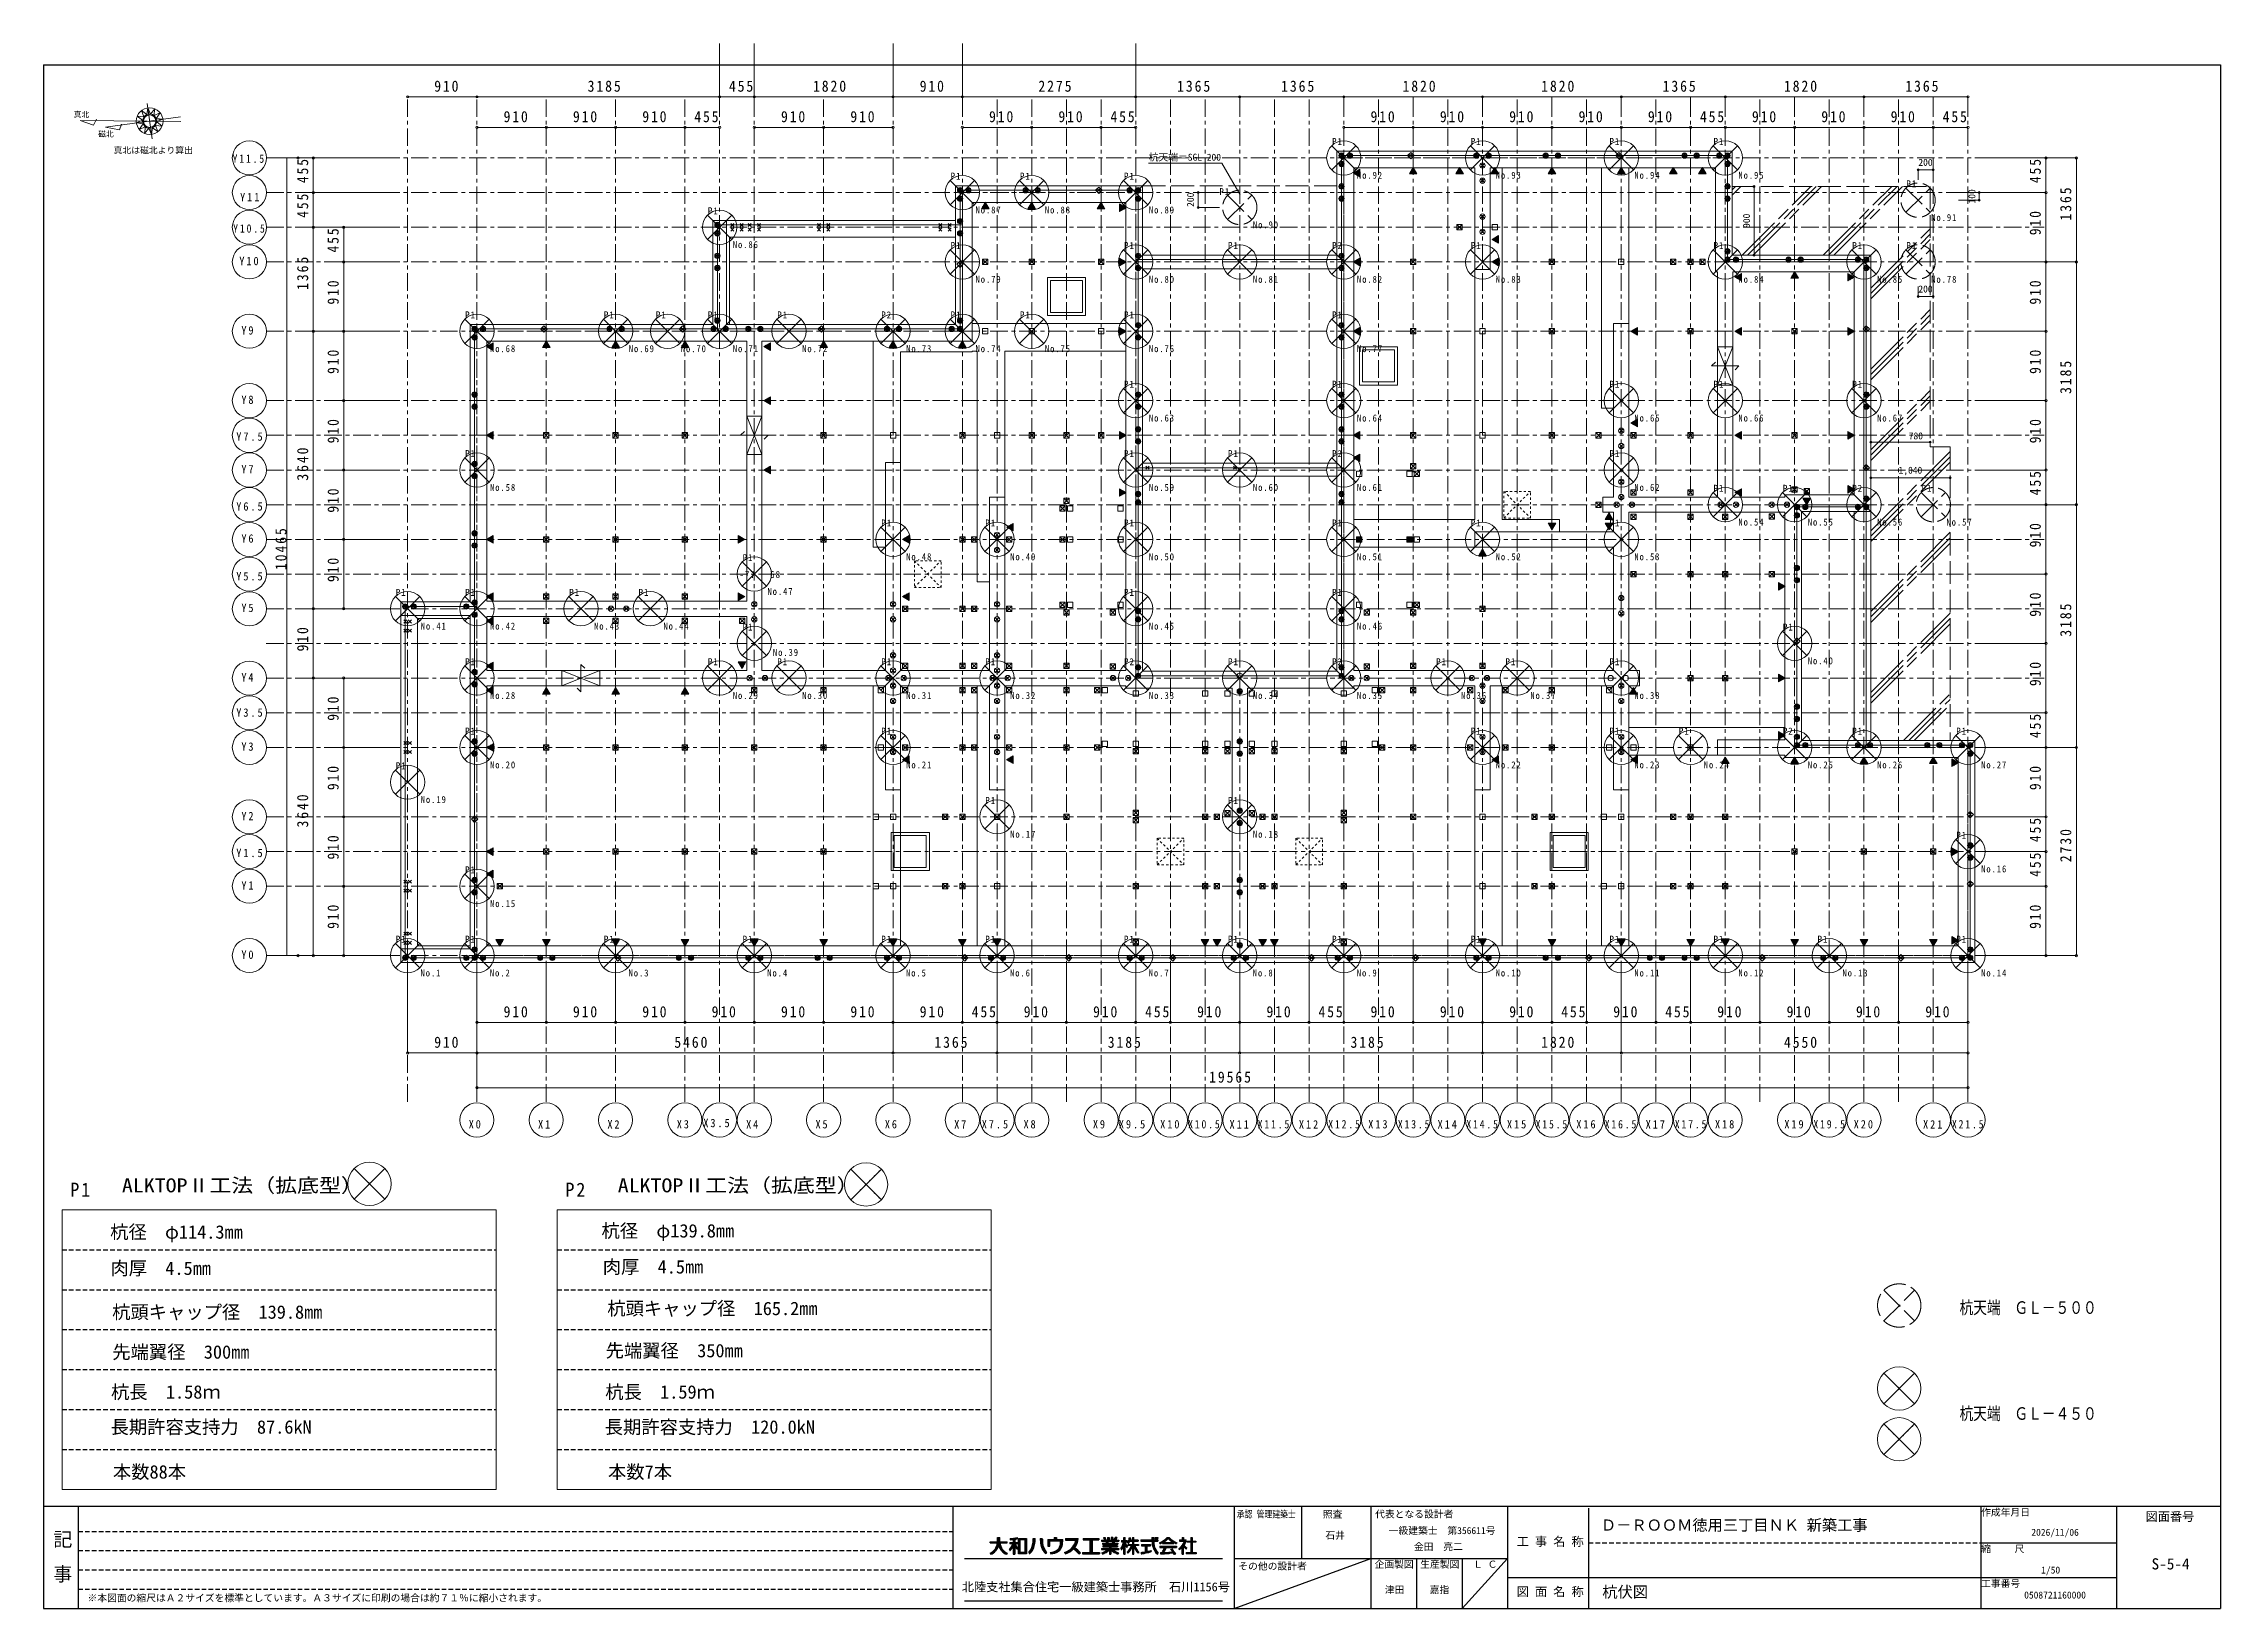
# Model space of a CAD drawing. Units: millimetres at full size, sheet at 1:50. Extents: x -17704 to 55037, y -1981 to 18549.
# Drawn here: x 26473 to 55037, y -1981 to 18549 of the extents above; entities that cross this region are included whole.
import ezdxf
from ezdxf.enums import TextEntityAlignment as Align

# ---------------------------------------------------------------- set-up
doc = ezdxf.new("R2010")
doc.units = ezdxf.units.MM
doc.header["$LTSCALE"] = 50
doc.header["$PDMODE"] = 32
doc.header["$PDSIZE"] = 25
for name, pattern in [('CHAIN', [18.5, 12, -1.5, 3.5, -1.5]), ('DASHED', [7.5, 6, -1.5]), ('DASHED1', [1.8, 1.2, -0.6]), ('DOTTED', [1.75, 0.25, -1.5]), ('USER2', [7.6, 4.6, -1, 1, -1]), ('USER4', [1.2, 0.6, -0.6])]:
    doc.linetypes.add(name, pattern=pattern)
for name, color, linetype, lineweight in [('0-1_画層21', 30, 'Continuous', 18), ('1-0', 7, 'Continuous', 18), ('3-0', 7, 'Continuous', 5), ('8-0', 9, 'Continuous', 18), ('F-0', 7, 'Continuous', 18)]:
    doc.layers.add(name, color=color, linetype=linetype, lineweight=lineweight)
for name, color, linetype in [('0-4_画層40', 7, 'Continuous'), ('3-7', 7, 'DASHED1'), ('5-0', 7, 'Continuous')]:
    doc.layers.add(name, color=color, linetype=linetype)
doc.styles.add('ＭＳ ゴシック', font='')
doc.styles.get('ＭＳ ゴシック').set_extended_font_data('MS Gothic')

msp = doc.modelspace()

# ---------------------------------------------------------------- texts
at = {"layer": '0-1_画層21', "color": 7, "style": 'ＭＳ ゴシック'}
for s, p in [('200', (51073.1, 16916.37)), ('200', (51073.1, 15254.88)), ('780', (50946.82, 13328.48)), ('1,040', (50813.01, 12877.92))]:
    msp.add_text(s, height=91.64, dxfattribs=at).set_placement(p, align=Align.BOTTOM_LEFT)
for s, p in [('100', (51847.97, 16450.07)), ('900', (48891.46, 16130.08))]:
    msp.add_text(s, height=91.64, rotation=90, dxfattribs=at).set_placement(p, align=Align.BOTTOM_LEFT)
at = {"layer": '0-4_画層40', "style": 'ＭＳ ゴシック'}
for s, height, p in [('Ｄ－ＲＯＯＭ徳用三丁目ＮＫ 新築工事', 146.6, (46908.1, -1004.59)), ('一級建築士\u3000第356611号', 91.64, (44123.67, -1032.94)), ('金田\u3000亮二', 91.64, (44454.34, -1244.04)), ('0508721160000', 91.64, (52461.23, -1878.45))]:
    msp.add_text(s, height=height, dxfattribs=at).set_placement(p, align=Align.BOTTOM_LEFT)
at = {"layer": '1-0', "style": 'ＭＳ ゴシック'}
for s, height, p in [('真北', 73.14, (26868.71, 17559.48)), ('磁北', 73.14, (27189.86, 17303.4)), ('真北は磁北より算出', 82.48, (27393.12, 17082.36))]:
    msp.add_text(s, height=height, dxfattribs=at).set_placement(p, align=Align.BOTTOM_LEFT)
at = {"layer": '1-0', "style": 'ＭＳ ゴシック', "width": 0.8}
for s, p in [('杭天端\u3000ＧＬ－５００', (51612.71, 1834.06)), ('杭天端\u3000ＧＬ－４５０', (51612.71, 444.33))]:
    msp.add_text(s, height=165, dxfattribs=at).set_placement(p, align=Align.BOTTOM_LEFT)
at = {"layer": '3-0', "style": 'ＭＳ ゴシック'}
msp.add_text('杭天端＝SGL-200', height=91.64, dxfattribs=at).set_placement((40973.61, 16984.09), align=Align.BOTTOM_LEFT)
at = {"layer": '3-7', "style": 'ＭＳ ゴシック', "width": 1.15}
for p in [(27501.64, 3422.87), (34007.36, 3422.87)]:
    msp.add_text('ALKTOPⅡ工法（拡底型）', height=183.3, dxfattribs=at).set_placement(p, align=Align.BOTTOM_LEFT)
at = {"layer": '3-7', "style": 'ＭＳ ゴシック'}
for s, p in [('杭径\u3000φ114.3㎜', (27347.23, 2816.98)), ('杭径\u3000φ139.8㎜', (33794.45, 2832.64)), ('肉厚\u30004.5㎜', (27350.94, 2342.09)), ('肉厚\u30004.5㎜', (33810.54, 2360.38)), ('杭頭キャップ径\u3000139.8㎜', (27373.48, 1766.87)), ('杭頭キャップ径\u3000165.2㎜', (33870.12, 1814.12)), ('先端翼径\u3000300㎜', (27375.63, 1242.71)), ('先端翼径\u3000350㎜', (33849.15, 1260.83)), ('杭長\u30001.58ｍ', (27358.9, 718.55)), ('杭長\u30001.59ｍ', (33843.37, 718.55)), ('長期許容支持力\u300087.6kN', (27352.83, 258.92)), ('長期許容支持力\u3000120.0kN', (33836.55, 258.92)), ('本数88本\u3000', (27383.34, -329.77)), ('本数7本\u3000', (33879.32, -329.77))]:
    msp.add_text(s, height=176, dxfattribs=at).set_placement(p, align=Align.BOTTOM_LEFT)
at = {"layer": '3-7', "char_height": 183.3, "attachment_point": 7, "style": 'ＭＳ ゴシック'}
for s, insert in [('\\T1.21;\\W0.95;P1', (26823.99, 3421.57)), ('\\T1.21;\\W0.95;P2', (33320.64, 3421.57))]:
    msp.add_mtext(s, dxfattribs=dict(at, insert=insert))
at = {"layer": '5-0', "style": 'ＭＳ ゴシック', "width": 0.8}
msp.add_text('承認 管理建築士', height=91.64, dxfattribs=at).set_placement((42130.52, -817.54), align=Align.BOTTOM_LEFT)
at = {"layer": '5-0', "style": 'ＭＳ ゴシック'}
for s, height, p in [('照査', 91.64, (43258.92, -817.54)), ('代表となる設計者', 91.64, (43945.59, -817.54)), ('作成年月日', 91.64, (51896.54, -792.26)), ('図面番号', 117.3, (54054.7, -867.9)), ('記', 183.3, (26600.87, -1221.29)), ('石井', 91.64, (43292.21, -1096.01)), ('工 事 名 称', 117.3, (45802.84, -1196.51)), ('縮     尺', 91.64, (51896.19, -1272.54)), ('2026/11/06', 91.64, (52555.46, -1055.08)), ('事', 183.3, (26600.87, -1676.29)), ('その他の設計者', 91.64, (42150.17, -1500.04)), ('企画製図', 91.64, (43937.76, -1474.76)), ('生産製図', 91.64, (44536.84, -1474.76)), ('Ｌ Ｃ', 91.64, (45229.67, -1474.76)), ('1/50', 91.64, (52684.73, -1550.59)), ('S-5-4', 146.6, (54133.45, -1513.67)), ('北陸支社集合住宅一級建築士事務所\u3000石川1156号', 117.3, (38520.87, -1791.63)), ('津田', 91.64, (44072.41, -1809.68)), ('嘉指', 91.64, (44661.64, -1809.68)), ('図 面 名 称', 117.3, (45802.84, -1853.73)), ('杭伏図', 146.6, (46926.36, -1882.11)), ('工事番号', 91.64, (51895.84, -1727.54)), ('※本図面の縮尺はＡ２サイズを標準としています。Ａ３サイズに印刷の場合は約７１％に縮小されます。', 91.64, (27050.06, -1916.35))]:
    msp.add_text(s, height=height, dxfattribs=at).set_placement(p, align=Align.BOTTOM_LEFT)
at = {"layer": '8-0', "color": 7, "attachment_point": 7, "style": 'ＭＳ ゴシック'}
for s, insert, char_height in [('\\T1.27;\\W0.9;910', (31599.53, 17914.3), 146.6), ('\\T1.28;\\W0.9;3185', (33612.14, 17914.3), 146.6), ('\\T1.27;\\W0.9;455', (35467.03, 17914.3), 146.6), ('\\T1.28;\\W0.9;1820', (36569.63, 17914.3), 146.6), ('\\T1.27;\\W0.9;910', (37969.52, 17914.3), 146.6), ('\\T1.28;\\W0.9;2275', (39527.13, 17914.3), 146.6), ('\\T1.28;\\W0.9;1365', (41347.13, 17914.3), 146.6), ('\\T1.28;\\W0.9;1365', (42712.12, 17914.3), 146.6), ('\\T1.28;\\W0.9;1820', (44304.62, 17914.3), 146.6), ('\\T1.28;\\W0.9;1820', (46124.62, 17914.3), 146.6), ('\\T1.28;\\W0.9;1365', (47717.12, 17914.3), 146.6), ('\\T1.28;\\W0.9;1820', (49309.62, 17914.3), 146.6), ('\\T1.28;\\W0.9;1365', (50902.11, 17914.3), 146.6), ('\\T1.27;\\W0.9;910', (32509.53, 17514.3), 146.6), ('\\T1.27;\\W0.9;910', (33419.53, 17514.3), 146.6), ('\\T1.27;\\W0.9;910', (34329.53, 17514.3), 146.6), ('\\T1.27;\\W0.9;455', (35012.03, 17514.3), 146.6), ('\\T1.27;\\W0.9;910', (36149.53, 17514.3), 146.6), ('\\T1.27;\\W0.9;910', (37059.53, 17514.3), 146.6), ('\\T1.27;\\W0.9;910', (38879.52, 17514.3), 146.6), ('\\T1.27;\\W0.9;910', (39789.52, 17514.3), 146.6), ('\\T1.27;\\W0.9;455', (40472.02, 17514.3), 146.6), ('\\T1.27;\\W0.9;910', (43884.52, 17514.3), 146.6), ('\\T1.27;\\W0.9;910', (44794.51, 17514.3), 146.6), ('\\T1.27;\\W0.9;910', (45704.51, 17514.3), 146.6), ('\\T1.27;\\W0.9;910', (46614.51, 17514.3), 146.6), ('\\T1.27;\\W0.9;910', (47524.51, 17514.3), 146.6), ('\\T1.27;\\W0.9;455', (48207.01, 17514.3), 146.6), ('\\T1.27;\\W0.9;910', (48889.51, 17514.3), 146.6), ('\\T1.27;\\W0.9;910', (49799.51, 17514.3), 146.6), ('\\T1.27;\\W0.9;910', (50709.51, 17514.3), 146.6), ('\\T1.27;\\W0.9;455', (51392.01, 17514.3), 146.6), ('\\T1.38;\\W0.85;Y11.5', (28953.34, 16982.09), 110), ('\\T1.38;\\W0.9;Y11', (29051.91, 16478.92), 110), ('\\T1.38;\\W0.85;Y10.5', (28961.74, 16065.89), 110), ('\\T1.38;\\W0.9;Y10', (29042.13, 15639.22), 110), ('\\T1.36;\\W0.9;Y9', (29069.36, 14729.22), 110), ('\\T1.36;\\W0.9;Y8', (29069.36, 13819.22), 110), ('\\T1.38;\\W0.9;Y7.5', (29002.07, 13336.16), 110), ('\\T1.36;\\W0.9;Y7', (29069.36, 12909.22), 110), ('\\T1.38;\\W0.9;Y6.5', (29002.07, 12419.95), 110), ('\\T1.36;\\W0.9;Y6', (29069.36, 11999.22), 110), ('\\T1.38;\\W0.9;Y5.5', (29002.07, 11503.74), 110), ('\\T1.36;\\W0.9;Y5', (29069.36, 11089.23), 110), ('\\T1.36;\\W0.9;Y4', (29069.36, 10179.23), 110), ('\\T1.38;\\W0.9;Y3.5', (29002.07, 9715.41), 110), ('\\T1.36;\\W0.9;Y3', (29069.36, 9269.23), 110), ('\\T1.36;\\W0.9;Y2', (29069.36, 8359.23), 110), ('\\T1.38;\\W0.9;Y1.5', (29002.07, 7873.9), 110), ('\\T1.36;\\W0.9;Y1', (29069.36, 7449.23), 110), ('\\T1.36;\\W0.9;Y0', (29069.36, 6539.23), 110), ('\\T1.27;\\W0.9;910', (32509.53, 5771.75), 146.6), ('\\T1.27;\\W0.9;910', (33419.53, 5771.75), 146.6), ('\\T1.27;\\W0.9;910', (34329.53, 5771.75), 146.6), ('\\T1.27;\\W0.9;910', (35239.53, 5771.75), 146.6), ('\\T1.27;\\W0.9;910', (36149.53, 5771.75), 146.6), ('\\T1.27;\\W0.9;910', (37059.53, 5771.75), 146.6), ('\\T1.27;\\W0.9;910', (37969.52, 5771.75), 146.6), ('\\T1.27;\\W0.9;455', (38652.02, 5771.75), 146.6), ('\\T1.27;\\W0.9;910', (39334.52, 5771.75), 146.6), ('\\T1.27;\\W0.9;910', (40244.52, 5771.75), 146.6), ('\\T1.27;\\W0.9;455', (40927.02, 5771.75), 146.6), ('\\T1.27;\\W0.9;910', (41609.52, 5771.75), 146.6), ('\\T1.27;\\W0.9;910', (42519.52, 5771.75), 146.6), ('\\T1.27;\\W0.9;455', (43202.02, 5771.75), 146.6), ('\\T1.27;\\W0.9;910', (43884.52, 5771.75), 146.6), ('\\T1.27;\\W0.9;910', (44794.51, 5771.75), 146.6), ('\\T1.27;\\W0.9;910', (45704.51, 5771.75), 146.6), ('\\T1.27;\\W0.9;455', (46387.01, 5771.75), 146.6), ('\\T1.27;\\W0.9;910', (47069.51, 5771.75), 146.6), ('\\T1.27;\\W0.9;455', (47752.01, 5771.75), 146.6), ('\\T1.27;\\W0.9;910', (48434.51, 5771.75), 146.6), ('\\T1.27;\\W0.9;910', (49344.51, 5771.75), 146.6), ('\\T1.27;\\W0.9;910', (50254.51, 5771.75), 146.6), ('\\T1.27;\\W0.9;910', (51164.51, 5771.75), 146.6), ('\\T1.27;\\W0.9;910', (31599.53, 5371.75), 146.6), ('\\T1.28;\\W0.9;5460', (34749.64, 5371.75), 146.6), ('\\T1.28;\\W0.9;1365', (38162.13, 5371.75), 146.6), ('\\T1.28;\\W0.9;3185', (40437.13, 5371.75), 146.6), ('\\T1.28;\\W0.9;3185', (43622.12, 5371.75), 146.6), ('\\T1.28;\\W0.9;1820', (46124.62, 5371.75), 146.6), ('\\T1.28;\\W0.9;4550', (49309.62, 5371.75), 146.6), ('\\T1.28;\\W0.9;19565', (41766.73, 4914.46), 146.6), ('\\T1.36;\\W0.9;X0', (32051.94, 4314.89), 110), ('\\T1.36;\\W0.9;X1', (32961.94, 4314.89), 110), ('\\T1.36;\\W0.9;X2', (33871.94, 4314.89), 110), ('\\T1.36;\\W0.9;X3', (34781.94, 4314.89), 110), ('\\T1.38;\\W0.9;X3.5', (35129.98, 4330.79), 110), ('\\T1.36;\\W0.9;X4', (35691.94, 4314.89), 110), ('\\T1.36;\\W0.9;X5', (36601.94, 4314.89), 110), ('\\T1.36;\\W0.9;X6', (37511.94, 4314.89), 110), ('\\T1.36;\\W0.9;X7', (38421.94, 4314.89), 110), ('\\T1.38;\\W0.9;X7.5', (38783.61, 4314.89), 110), ('\\T1.36;\\W0.9;X8', (39331.93, 4314.89), 110), ('\\T1.36;\\W0.9;X9', (40241.93, 4314.89), 110), ('\\T1.38;\\W0.9;X9.5', (40582.4, 4314.89), 110), ('\\T1.38;\\W0.9;X10', (41124.7, 4314.89), 110), ('\\T1.38;\\W0.85;X10.5', (41491.48, 4314.89), 110), ('\\T1.38;\\W0.9;X11', (42034.7, 4314.89), 110), ('\\T1.38;\\W0.85;X11.5', (42404.54, 4314.89), 110), ('\\T1.38;\\W0.9;X12', (42944.7, 4314.89), 110), ('\\T1.38;\\W0.85;X12.5', (43330.19, 4314.89), 110), ('\\T1.38;\\W0.9;X13', (43854.69, 4314.89), 110), ('\\T1.38;\\W0.85;X13.5', (44243.25, 4314.89), 110), ('\\T1.38;\\W0.9;X14', (44764.69, 4314.89), 110), ('\\T1.38;\\W0.85;X14.5', (45142.14, 4314.89), 110), ('\\T1.38;\\W0.9;X15', (45674.69, 4314.89), 110), ('\\T1.38;\\W0.85;X15.5', (46051, 4314.89), 110), ('\\T1.38;\\W0.9;X16', (46584.69, 4314.89), 110), ('\\T1.38;\\W0.85;X16.5', (46957.76, 4314.89), 110), ('\\T1.38;\\W0.9;X17', (47494.69, 4314.89), 110), ('\\T1.38;\\W0.85;X17.5', (47877.12, 4314.89), 110), ('\\T1.38;\\W0.9;X18', (48404.69, 4314.89), 110), ('\\T1.38;\\W0.9;X19', (49314.69, 4314.89), 110), ('\\T1.38;\\W0.85;X19.5', (49695.89, 4314.89), 110), ('\\T1.38;\\W0.9;X20', (50224.69, 4314.89), 110), ('\\T1.38;\\W0.9;X21', (51134.69, 4314.89), 110), ('\\T1.38;\\W0.85;X21.5', (51513.61, 4314.89), 110)]:
    msp.add_mtext(s, dxfattribs=dict(at, insert=insert, char_height=char_height))
at = {"layer": '8-0', "color": 7, "char_height": 146.6, "attachment_point": 7, "rotation": 90, "style": 'ＭＳ ゴシック'}
for s, insert in [('\\T1.27;\\W0.9;455', (29947.8, 16716.58)), ('\\T1.27;\\W0.9;455', (52681.68, 16716.58)), ('\\T1.27;\\W0.9;455', (29947.8, 16261.58)), ('\\T1.28;\\W0.9;1365', (53081.68, 16226.68)), ('\\T1.27;\\W0.9;910', (52681.68, 16034.08)), ('\\T1.27;\\W0.9;455', (30347.8, 15806.58)), ('\\T1.28;\\W0.9;1365', (29947.8, 15316.68)), ('\\T1.27;\\W0.9;910', (30347.8, 15124.08)), ('\\T1.27;\\W0.9;910', (52681.68, 15124.08)), ('\\T1.27;\\W0.9;910', (30347.8, 14214.08)), ('\\T1.27;\\W0.9;910', (52681.68, 14214.08)), ('\\T1.28;\\W0.9;3185', (53081.68, 13951.69)), ('\\T1.27;\\W0.9;910', (30347.8, 13304.08)), ('\\T1.27;\\W0.9;910', (52681.68, 13304.08)), ('\\T1.28;\\W0.9;3640', (29947.8, 12814.19)), ('\\T1.27;\\W0.9;455', (52681.68, 12621.58)), ('\\T1.27;\\W0.9;910', (30347.8, 12394.08)), ('\\T1.28;\\W0.9;10465', (29663.07, 11641.3)), ('\\T1.27;\\W0.9;910', (52681.68, 11939.08)), ('\\T1.27;\\W0.9;910', (30347.8, 11484.08)), ('\\T1.27;\\W0.9;910', (52681.68, 11029.08)), ('\\T1.28;\\W0.9;3185', (53081.68, 10766.69)), ('\\T1.27;\\W0.9;910', (29947.8, 10574.08)), ('\\T1.27;\\W0.9;910', (52681.68, 10119.08)), ('\\T1.27;\\W0.9;910', (30347.8, 9664.09)), ('\\T1.27;\\W0.9;455', (52681.68, 9436.59)), ('\\T1.27;\\W0.9;910', (30347.8, 8754.09)), ('\\T1.27;\\W0.9;910', (52681.68, 8754.09)), ('\\T1.28;\\W0.9;3640', (29947.8, 8264.19)), ('\\T1.27;\\W0.9;455', (52681.68, 8071.59)), ('\\T1.27;\\W0.9;910', (30347.8, 7844.09)), ('\\T1.28;\\W0.9;2730', (53081.68, 7809.19)), ('\\T1.27;\\W0.9;455', (52681.68, 7616.59)), ('\\T1.27;\\W0.9;910', (30347.8, 6934.09)), ('\\T1.27;\\W0.9;910', (52681.68, 6934.09))]:
    msp.add_mtext(s, dxfattribs=dict(at, insert=insert))
at = {"layer": 'F-0', "style": 'ＭＳ ゴシック'}
msp.add_text('200', height=91.64, rotation=90, dxfattribs=at).set_placement((41595.21, 16405.92), align=Align.BOTTOM_LEFT)
at = {"layer": 'F-0', "char_height": 91.64, "attachment_point": 7, "style": 'ＭＳ ゴシック'}
for s, insert in [('\\T1.21;\\W0.95;P1', (43379.65, 17218.14)), ('\\T1.21;\\W0.95;P1', (45199.66, 17218.14)), ('\\T1.21;\\W0.95;P1', (47019.66, 17218.14)), ('\\T1.21;\\W0.95;P1', (48384.66, 17218.14)), ('\\T1.21;\\W0.95;P1', (38374.65, 16763.14)), ('\\T1.21;\\W0.95;P1', (39284.65, 16763.14)), ('\\T1.21;\\W0.95;P1', (40649.65, 16763.14)), ('\\T1.22;\\W0.9;No.92', (43706.87, 16773.64)), ('\\T1.22;\\W0.9;No.93', (45526.88, 16773.64)), ('\\T1.22;\\W0.9;No.94', (47346.88, 16773.64)), ('\\T1.22;\\W0.9;No.95', (48711.88, 16773.64)), ('\\T1.21;\\W0.95;P1', (41901.19, 16559.97)), ('\\T1.21;\\W0.95;P1', (50914.71, 16663.12)), ('\\T1.21;\\W0.95;P1', (35189.65, 16308.14)), ('\\T1.22;\\W0.9;No.87', (38701.87, 16318.64)), ('\\T1.22;\\W0.9;No.88', (39611.87, 16318.64)), ('\\T1.22;\\W0.9;No.89', (40976.87, 16318.64)), ('\\T1.22;\\W0.9;No.91', (51241.93, 16218.62)), ('\\T1.22;\\W0.9;No.90', (42341.87, 16123.64)), ('\\T1.22;\\W0.9;No.86', (35516.87, 15863.64)), ('\\T1.21;\\W0.95;P1', (38374.65, 15853.14)), ('\\T1.21;\\W0.95;P1', (40649.65, 15853.14)), ('\\T1.21;\\W0.95;P1', (42014.65, 15853.14)), ('\\T1.21;\\W0.95;P2', (43379.65, 15853.14)), ('\\T1.21;\\W0.95;P1', (45199.66, 15853.14)), ('\\T1.21;\\W0.95;P1', (48384.66, 15853.14)), ('\\T1.21;\\W0.95;P1', (50204.66, 15853.14)), ('\\T1.21;\\W0.95;P1', (50914.66, 15853.08)), ('\\T1.22;\\W0.9;No.79', (38701.87, 15408.63)), ('\\T1.22;\\W0.9;No.80', (40976.87, 15408.63)), ('\\T1.22;\\W0.9;No.81', (42341.87, 15408.63)), ('\\T1.22;\\W0.9;No.82', (43706.87, 15408.63)), ('\\T1.22;\\W0.9;No.83', (45526.88, 15408.63)), ('\\T1.22;\\W0.9;No.84', (48711.88, 15408.63)), ('\\T1.22;\\W0.9;No.85', (50531.88, 15408.63)), ('\\T1.22;\\W0.9;No.78', (51241.88, 15408.58)), ('\\T1.21;\\W0.95;P1', (32004.64, 14943.13)), ('\\T1.21;\\W0.95;P1', (33824.64, 14943.13)), ('\\T1.21;\\W0.95;P1', (34507.14, 14943.13)), ('\\T1.21;\\W0.95;P1', (35189.65, 14943.13)), ('\\T1.21;\\W0.95;P1', (36099.65, 14943.13)), ('\\T1.21;\\W0.95;P2', (37464.65, 14943.13)), ('\\T1.21;\\W0.95;P1', (38374.65, 14943.13)), ('\\T1.21;\\W0.95;P1', (39284.65, 14943.13)), ('\\T1.21;\\W0.95;P1', (40649.65, 14943.13)), ('\\T1.21;\\W0.95;P1', (43379.65, 14943.13)), ('\\T1.22;\\W0.9;No.68', (32331.86, 14498.63)), ('\\T1.22;\\W0.9;No.69', (34151.86, 14498.63)), ('\\T1.22;\\W0.9;No.70', (34834.36, 14498.63)), ('\\T1.22;\\W0.9;No.71', (35516.87, 14498.63)), ('\\T1.22;\\W0.9;No.72', (36426.87, 14498.63)), ('\\T1.22;\\W0.9;No.73', (37791.87, 14498.63)), ('\\T1.22;\\W0.9;No.74', (38701.87, 14498.63)), ('\\T1.22;\\W0.9;No.75', (39611.87, 14498.63)), ('\\T1.22;\\W0.9;No.76', (40976.87, 14498.63)), ('\\T1.22;\\W0.9;No.77', (43706.87, 14498.63)), ('\\T1.21;\\W0.95;P1', (40649.65, 14033.13)), ('\\T1.21;\\W0.95;P1', (43379.65, 14033.13)), ('\\T1.21;\\W0.95;P1', (47019.66, 14033.13)), ('\\T1.21;\\W0.95;P1', (48384.66, 14033.13)), ('\\T1.21;\\W0.95;P1', (50204.66, 14033.13)), ('\\T1.22;\\W0.9;No.63', (40976.87, 13588.63)), ('\\T1.22;\\W0.9;No.64', (43706.87, 13588.63)), ('\\T1.22;\\W0.9;No.65', (47346.88, 13588.63)), ('\\T1.22;\\W0.9;No.66', (48711.88, 13588.63)), ('\\T1.22;\\W0.9;No.67', (50531.88, 13588.63)), ('\\T1.21;\\W0.95;P1', (32004.64, 13123.13)), ('\\T1.21;\\W0.95;P1', (40649.65, 13123.13)), ('\\T1.21;\\W0.95;P1', (42014.65, 13123.13)), ('\\T1.21;\\W0.95;P2', (43379.65, 13123.13)), ('\\T1.21;\\W0.95;P1', (47019.66, 13123.13)), ('\\T1.22;\\W0.9;No.58', (32331.86, 12678.63)), ('\\T1.22;\\W0.9;No.59', (40976.87, 12678.63)), ('\\T1.22;\\W0.9;No.60', (42341.87, 12678.63)), ('\\T1.22;\\W0.9;No.61', (43706.87, 12678.63)), ('\\T1.22;\\W0.9;No.62', (47346.88, 12678.63)), ('\\T1.21;\\W0.95;P1', (48384.66, 12668.13)), ('\\T1.21;\\W0.95;P1', (49294.66, 12668.13)), ('\\T1.21;\\W0.95;P2', (50204.66, 12668.13)), ('\\T1.21;\\W0.95;P1', (51114.66, 12668.13)), ('\\T1.21;\\W0.95;P1', (37464.65, 12213.13)), ('\\T1.21;\\W0.95;P1', (38829.65, 12213.13)), ('\\T1.21;\\W0.95;P1', (40649.65, 12213.13)), ('\\T1.21;\\W0.95;P1', (43379.65, 12213.13)), ('\\T1.21;\\W0.95;P1', (45199.66, 12213.13)), ('\\T1.21;\\W0.95;P1', (47019.66, 12213.13)), ('\\T1.22;\\W0.9;No.54', (48711.88, 12223.63)), ('\\T1.22;\\W0.9;No.55', (49621.88, 12223.63)), ('\\T1.22;\\W0.9;No.56', (50531.88, 12223.63)), ('\\T1.22;\\W0.9;No.57', (51441.88, 12223.63)), ('\\T1.21;\\W0.95;P1', (35644.65, 11758.13)), ('\\T1.22;\\W0.9;No.48', (37791.87, 11768.63)), ('\\T1.22;\\W0.9;No.49', (39156.87, 11768.63)), ('\\T1.22;\\W0.9;No.50', (40976.87, 11768.63)), ('\\T1.22;\\W0.9;No.51', (43706.87, 11768.63)), ('\\T1.22;\\W0.9;No.52', (45526.88, 11768.63)), ('\\T1.22;\\W0.9;No.53', (47346.88, 11768.63)), ('\\T1.21;\\W0.95;-77', (35604.47, 11535.88)), ('\\T1.21;\\W0.95;68', (36006.9, 11535.88)), ('\\T1.21;\\W0.95;P1', (31094.64, 11303.13)), ('\\T1.21;\\W0.95;P1', (32004.64, 11303.13)), ('\\T1.21;\\W0.95;P1', (33369.64, 11303.13)), ('\\T1.21;\\W0.95;P1', (34279.64, 11303.13)), ('\\T1.22;\\W0.9;No.47', (35971.87, 11313.63)), ('\\T1.21;\\W0.95;P1', (40649.65, 11303.13)), ('\\T1.21;\\W0.95;P1', (43379.65, 11303.13)), ('\\T1.22;\\W0.9;No.41', (31421.86, 10858.63)), ('\\T1.22;\\W0.9;No.42', (32331.86, 10858.63)), ('\\T1.22;\\W0.9;No.43', (33696.86, 10858.63)), ('\\T1.22;\\W0.9;No.44', (34606.86, 10858.63)), ('\\T1.21;\\W0.95;P1', (35644.65, 10848.13)), ('\\T1.22;\\W0.9;No.45', (40976.87, 10858.63)), ('\\T1.22;\\W0.9;No.46', (43706.87, 10858.63)), ('\\T1.21;\\W0.95;P1', (49294.66, 10848.13)), ('\\T1.22;\\W0.9;No.39', (36043.45, 10513.75)), ('\\T1.21;\\W0.95;P1', (32004.64, 10393.13)), ('\\T1.21;\\W0.95;P1', (35189.65, 10393.13)), ('\\T1.21;\\W0.95;P1', (36099.65, 10393.13)), ('\\T1.21;\\W0.95;P1', (37464.65, 10393.13)), ('\\T1.21;\\W0.95;P1', (38829.65, 10393.13)), ('\\T1.21;\\W0.95;P2', (40649.65, 10393.13)), ('\\T1.21;\\W0.95;P1', (42014.65, 10393.13)), ('\\T1.21;\\W0.95;P2', (43379.65, 10393.13)), ('\\T1.21;\\W0.95;P1', (44744.66, 10393.13)), ('\\T1.21;\\W0.95;P1', (45654.66, 10393.13)), ('\\T1.21;\\W0.95;P1', (47019.66, 10393.13)), ('\\T1.22;\\W0.9;No.40', (49621.88, 10403.63)), ('\\T1.22;\\W0.9;No.28', (32331.86, 9948.63)), ('\\T1.22;\\W0.9;No.29', (35516.87, 9948.63)), ('\\T1.22;\\W0.9;No.30', (36426.87, 9948.63)), ('\\T1.22;\\W0.9;No.31', (37791.87, 9948.63)), ('\\T1.22;\\W0.9;No.32', (39156.87, 9948.63)), ('\\T1.22;\\W0.9;No.33', (40976.87, 9948.63)), ('\\T1.22;\\W0.9;No.34', (42341.87, 9948.63)), ('\\T1.22;\\W0.9;No.35', (43706.87, 9948.63)), ('\\T1.22;\\W0.9;No.36', (45071.88, 9948.63)), ('\\T1.22;\\W0.9;No.37', (45981.88, 9948.63)), ('\\T1.22;\\W0.9;No.38', (47346.88, 9948.63)), ('\\T1.21;\\W0.95;P1', (32004.64, 9483.13)), ('\\T1.21;\\W0.95;P1', (37464.65, 9483.13)), ('\\T1.21;\\W0.95;P1', (45199.66, 9483.13)), ('\\T1.21;\\W0.95;P1', (47019.66, 9483.13)), ('\\T1.21;\\W0.95;P1', (47929.66, 9483.13)), ('\\T1.21;\\W0.95;P2', (49294.66, 9483.13)), ('\\T1.21;\\W0.95;P1', (50204.66, 9483.13)), ('\\T1.21;\\W0.95;P1', (51569.66, 9483.13)), ('\\T1.21;\\W0.95;P1', (31094.64, 9028.13)), ('\\T1.22;\\W0.9;No.20', (32331.86, 9038.63)), ('\\T1.22;\\W0.9;No.21', (37791.87, 9038.63)), ('\\T1.22;\\W0.9;No.22', (45526.88, 9038.63)), ('\\T1.22;\\W0.9;No.23', (47346.88, 9038.63)), ('\\T1.22;\\W0.9;No.24', (48256.88, 9038.63)), ('\\T1.22;\\W0.9;No.25', (49621.88, 9038.63)), ('\\T1.22;\\W0.9;No.26', (50531.88, 9038.63)), ('\\T1.22;\\W0.9;No.27', (51896.88, 9038.63)), ('\\T1.22;\\W0.9;No.19', (31421.86, 8583.63)), ('\\T1.21;\\W0.95;P1', (38829.65, 8573.13)), ('\\T1.21;\\W0.95;P1', (42014.65, 8573.13)), ('\\T1.22;\\W0.9;No.17', (39156.87, 8128.63)), ('\\T1.22;\\W0.9;No.18', (42341.87, 8128.63)), ('\\T1.21;\\W0.95;P1', (51569.66, 8118.13)), ('\\T1.21;\\W0.95;P1', (32004.64, 7663.13)), ('\\T1.22;\\W0.9;No.16', (51896.88, 7673.63)), ('\\T1.22;\\W0.9;No.15', (32331.86, 7218.63)), ('\\T1.21;\\W0.95;P1', (31094.64, 6753.13)), ('\\T1.21;\\W0.95;P1', (32004.64, 6753.13)), ('\\T1.21;\\W0.95;P1', (33824.64, 6753.13)), ('\\T1.21;\\W0.95;P1', (35644.65, 6753.13)), ('\\T1.21;\\W0.95;P1', (37464.65, 6753.13)), ('\\T1.21;\\W0.95;P1', (38829.65, 6753.13)), ('\\T1.21;\\W0.95;P1', (40649.65, 6753.13)), ('\\T1.21;\\W0.95;P1', (42014.65, 6753.13)), ('\\T1.21;\\W0.95;P1', (43379.65, 6753.13)), ('\\T1.21;\\W0.95;P1', (45199.66, 6753.13)), ('\\T1.21;\\W0.95;P1', (47019.66, 6753.13)), ('\\T1.21;\\W0.95;P1', (48384.66, 6753.13)), ('\\T1.21;\\W0.95;P1', (49749.66, 6753.13)), ('\\T1.21;\\W0.95;P1', (51569.66, 6753.13)), ('\\T1.22;\\W0.9;No.1', (31419.29, 6308.62)), ('\\T1.22;\\W0.9;No.2', (32329.29, 6308.62)), ('\\T1.22;\\W0.9;No.3', (34149.29, 6308.62)), ('\\T1.22;\\W0.9;No.4', (35969.29, 6308.62)), ('\\T1.22;\\W0.9;No.5', (37789.29, 6308.62)), ('\\T1.22;\\W0.9;No.6', (39154.3, 6308.62)), ('\\T1.22;\\W0.9;No.7', (40974.3, 6308.62)), ('\\T1.22;\\W0.9;No.8', (42339.3, 6308.62)), ('\\T1.22;\\W0.9;No.9', (43704.3, 6308.62)), ('\\T1.22;\\W0.9;No.10', (45526.88, 6308.62)), ('\\T1.22;\\W0.9;No.11', (47346.88, 6308.62)), ('\\T1.22;\\W0.9;No.12', (48711.88, 6308.62)), ('\\T1.22;\\W0.9;No.13', (50076.88, 6308.62)), ('\\T1.22;\\W0.9;No.14', (51896.88, 6308.62))]:
    msp.add_mtext(s, dxfattribs=dict(at, insert=insert))

# ---------------------------------------------------------------- linework, layer by layer
at = {"layer": '0-1_画層21'}
for p, q in [((43444.27, 17138.82), (48629.26, 17138.82)), ((48629.26, 17138.82), (48629.26, 15773.83)), ((43664.26, 16918.82), (43664.26, 10323.83)), ((45254.26, 16918.82), (43664.26, 16918.82)), ((45254.26, 15583.83), (45254.26, 16918.82)), ((48409.26, 16918.82), (45454.26, 16918.82)), ((45454.26, 16918.82), (45454.26, 15583.83)), ((45614.26, 16918.82), (45614.26, 15583.83)), ((46914.26, 14773.83), (46914.26, 16918.82)), ((47274.26, 16918.82), (47274.26, 14873.83)), ((48409.26, 15553.83), (48409.26, 16918.82)), ((38439.27, 16683.82), (40894.27, 16683.82)), ((38439.27, 14863.83), (38439.27, 16683.82)), ((40894.27, 16683.82), (40894.27, 10313.83)), ((40674.27, 16463.82), (38659.27, 16463.82)), ((38659.27, 16463.82), (38659.27, 14643.83)), ((40674.27, 10323.83), (40674.27, 16463.82)), ((35434.28, 16228.82), (38439.27, 16228.82)), ((40894.27, 15773.83), (43444.27, 15773.83)), ((48629.26, 15773.83), (50449.26, 15773.83)), ((48629.26, 15773.83), (50449.26, 15773.83)), ((50449.26, 15773.83), (50449.26, 12408.83)), ((43444.27, 15593.83), (40894.27, 15593.83)), ((45254.26, 12303.83), (45254.26, 15583.83)), ((45454.26, 15583.83), (45254.26, 15583.83)), ((48639.26, 15553.83), (48639.26, 12598.83)), ((50229.26, 15553.83), (48639.26, 15553.83)), ((50229.26, 12628.83), (50229.26, 15553.83)), ((32069.28, 14863.83), (35254.28, 14863.83)), ((32069.28, 11223.83), (32069.28, 14863.83)), ((37529.27, 14863.83), (38439.27, 14863.83)), ((38659.27, 14873.83), (40674.27, 14873.83)), ((46914.26, 13763.83), (46914.26, 14873.83)), ((47074.26, 13763.83), (47074.26, 14873.83)), ((47074.26, 14873.83), (47274.26, 14873.83)), ((47274.26, 14873.83), (47274.26, 13763.83)), ((32129.28, 6553.84), (32129.28, 14803.83)), ((32289.28, 14643.83), (32289.28, 11233.83)), ((35699.28, 14643.83), (32289.28, 14643.83)), ((35699.28, 11233.83), (35699.28, 14643.83)), ((35899.27, 14643.83), (35899.27, 10323.83)), ((37709.27, 14643.83), (35899.27, 14643.83)), ((37359.27, 12953.83), (37359.27, 14643.83)), ((38659.27, 14643.83), (37529.27, 14643.83)), ((48639.26, 14068.83), (48439.26, 14568.83)), ((48639.26, 14568.83), (48439.26, 14068.82)), ((48439.26, 14568.83), (48639.26, 14568.83)), ((37719.27, 14503.83), (37719.27, 13053.83)), ((38659.27, 14503.83), (37719.27, 14503.83)), ((38724.27, 12498.83), (38724.27, 14513.83)), ((39084.27, 14513.83), (39084.27, 12598.83)), ((40674.27, 14513.83), (39084.27, 14513.83)), ((48639.26, 14068.83), (48439.26, 14068.83)), ((47074.26, 13763.83), (46914.26, 13763.83)), ((47074.26, 12598.83), (47074.26, 13963.83)), ((47274.26, 13963.83), (47274.26, 12598.83)), ((35899.27, 13158.83), (35699.27, 13658.83)), ((35899.27, 13158.83), (35699.28, 13158.83)), ((37359.27, 11943.83), (37359.27, 13053.83)), ((37519.27, 11943.83), (37519.27, 13053.83)), ((37519.27, 13053.83), (37719.27, 13053.83)), ((37719.27, 13053.83), (37719.27, 11943.83)), ((40894.27, 13043.83), (43444.27, 13043.83)), ((43444.27, 12873.83), (40894.27, 12873.83)), ((38724.27, 11488.83), (38724.27, 12598.83)), ((39084.27, 12598.83), (39084.27, 11488.83)), ((46934.26, 12598.83), (47074.26, 12598.83)), ((46934.26, 12398.83), (46934.26, 12598.83)), ((48639.26, 12598.83), (49319.26, 12598.83)), ((49319.26, 12628.83), (50229.26, 12628.83)), ((49319.26, 12598.83), (49319.26, 12628.83)), ((43664.26, 12303.83), (45254.26, 12303.83)), ((46364.26, 12303.83), (46364.26, 12143.83)), ((47074.26, 12398.83), (46934.26, 12398.83)), ((47074.26, 12143.83), (47074.26, 12398.83)), ((49319.26, 12398.83), (47274.26, 12398.83)), ((49319.26, 9413.83), (49319.26, 12398.83)), ((50229.26, 9403.83), (50229.26, 12408.83)), ((50449.26, 12408.83), (50449.26, 9403.83)), ((37519.27, 10323.83), (37519.27, 12143.83)), ((37719.27, 12143.83), (37719.27, 10323.83)), ((45254.26, 12143.83), (46364.26, 12143.83)), ((45254.26, 11943.83), (45254.26, 12143.83)), ((46164.26, 12143.83), (47074.26, 12143.83)), ((45254.26, 11943.83), (43664.26, 11943.83)), ((46364.26, 11943.83), (45254.26, 11943.83)), ((47074.26, 11943.83), (46164.26, 11943.83)), ((47074.26, 10323.83), (47074.26, 11943.83)), ((38884.27, 11488.83), (38724.27, 11488.83)), ((38884.27, 10323.83), (38884.27, 11688.83)), ((39084.27, 11688.83), (39084.27, 10323.83)), ((31159.28, 11223.83), (32069.28, 11223.83)), ((31159.28, 11043.83), (31159.28, 11223.83)), ((32289.28, 11233.83), (35699.28, 11233.83)), ((31159.28, 6673.84), (31159.28, 11043.83)), ((32069.28, 11043.83), (31159.28, 11043.83)), ((31379.28, 11003.83), (31379.28, 6713.84)), ((32069.28, 11003.83), (31379.28, 11003.83)), ((32069.28, 6673.84), (32069.28, 11043.83)), ((35699.28, 11033.83), (32289.28, 11033.83)), ((33774.28, 10323.83), (33274.27, 10123.83)), ((33774.28, 10323.83), (33774.28, 10123.83)), ((35899.27, 10323.83), (37519.27, 10323.83)), ((37719.27, 10323.83), (38884.27, 10323.83)), ((39084.27, 10323.83), (40674.27, 10323.83)), ((43664.26, 10323.83), (47074.26, 10323.83)), ((32289.28, 10123.83), (32289.28, 6713.84)), ((37519.27, 10123.83), (32289.28, 10123.83)), ((37359.27, 8758.83), (37359.27, 10123.83)), ((37519.27, 8758.83), (37519.27, 10123.83)), ((37719.27, 10123.83), (37719.27, 8758.83)), ((38884.27, 10123.83), (37719.27, 10123.83)), ((38724.27, 8758.83), (38724.27, 10123.83)), ((38884.27, 8758.83), (38884.27, 10123.83)), ((39084.27, 10123.83), (39084.27, 8758.83)), ((40674.27, 10123.83), (39084.27, 10123.83)), ((42069.27, 10093.83), (40674.27, 10093.83)), ((42069.27, 6713.84), (42069.27, 10093.83)), ((42269.27, 10093.83), (42269.27, 6713.84)), ((43664.26, 10093.83), (42269.27, 10093.83)), ((45254.26, 10123.83), (43664.26, 10123.83)), ((43664.26, 10123.83), (43664.26, 10093.83)), ((45254.26, 8758.83), (45254.26, 10123.83)), ((45454.26, 10123.83), (45454.26, 8758.83)), ((47074.26, 10123.83), (45454.26, 10123.83)), ((45614.26, 10123.83), (45614.26, 8758.83)), ((46914.26, 8758.83), (46914.26, 10123.83)), ((47074.26, 8758.83), (47074.26, 10123.83)), ((47274.26, 9573.83), (48539.26, 9573.83)), ((48439.26, 9573.83), (49319.26, 9573.83)), ((48439.26, 9213.83), (47274.26, 9213.83)), ((48439.26, 9413.83), (49319.26, 9413.83)), ((48439.26, 9213.83), (48439.26, 9413.83)), ((49319.26, 9213.83), (48439.26, 9213.83)), ((51594.25, 9183.83), (49319.26, 9183.83)), ((49539.26, 9403.83), (51814.25, 9403.83)), ((51594.25, 6713.84), (51594.25, 9183.83)), ((51814.25, 9403.83), (51814.25, 6493.84)), ((37359.27, 6713.84), (37359.27, 8858.83)), ((38724.27, 6713.84), (38724.27, 8858.83)), ((45614.26, 8858.83), (45614.26, 6713.84)), ((46914.26, 6713.84), (46914.26, 8858.83)), ((37719.27, 8758.83), (37519.27, 8758.83)), ((37719.27, 8758.83), (37719.27, 6713.84)), ((39084.27, 8758.83), (38884.27, 8758.83)), ((39084.27, 8758.83), (39084.27, 6713.84)), ((45254.26, 6713.84), (45254.26, 8758.83)), ((45454.26, 8758.83), (45254.26, 8758.83)), ((47274.26, 8758.83), (47074.26, 8758.83)), ((47274.26, 8758.83), (47274.26, 6713.84)), ((31379.28, 6713.84), (32069.28, 6713.84)), ((32289.28, 6713.84), (42069.27, 6713.84)), ((42269.27, 6713.84), (51594.25, 6713.84)), ((32289.28, 6493.84), (31159.28, 6493.84)), ((51814.25, 6493.84), (32069.28, 6493.84))]:
    msp.add_line(p, q, dxfattribs=at)
at = {"layer": '0-1_画層21', "color": 7}
for p, q in [((51069.3, 16891.37), (51269.25, 16891.37)), ((51069.3, 16758.51), (51069.3, 16891.37)), ((51269.25, 16758.51), (51269.25, 16891.37)), ((48916.46, 15773.83), (48916.46, 16673.83)), ((51872.97, 16593.82), (51599.05, 16593.82)), ((51872.97, 16593.82), (51872.97, 16493.82)), ((51872.97, 16493.82), (51599.05, 16493.82)), ((51069.3, 15229.88), (51069.3, 15362.74)), ((51069.3, 15229.88), (51269.25, 15229.88)), ((51269.25, 15229.88), (51269.25, 15362.74)), ((50449.26, 13319.56), (51229.26, 13319.56)), ((50449.26, 12852.92), (51489.26, 12852.92))]:
    msp.add_line(p, q, dxfattribs=at)
at = {"layer": '0-1_画層21', "color": 150, "linetype": 'DASHED'}
for p, q in [((40894.27, 16683.82), (43444.27, 16683.82)), ((48629.26, 16673.83), (51229.26, 16673.83)), ((51229.26, 16673.83), (51229.26, 13258.83)), ((51489.26, 13258.83), (51229.26, 13258.83)), ((51489.26, 13258.83), (51489.26, 9403.83))]:
    msp.add_line(p, q, dxfattribs=at)
at = {"layer": '0-1_画層21', "color": 150, "linetype": 'CHAIN'}
for p, q in [((48629.26, 16559.96), (48743.13, 16673.83)), ((48629.26, 16630.67), (48672.42, 16673.83)), ((48762.37, 15773.83), (49662.37, 16673.83)), ((48833.08, 15773.83), (49733.08, 16673.83)), ((48903.79, 15773.83), (49803.79, 16673.83)), ((49823.03, 15773.83), (50723.03, 16673.83)), ((49893.74, 15773.83), (50793.74, 16673.83)), ((49964.45, 15773.83), (50864.45, 16673.83)), ((50449.26, 15339.39), (51229.26, 16119.39)), ((50449.26, 15268.68), (51229.26, 16048.68)), ((50449.26, 15197.97), (51229.26, 15977.97)), ((50449.26, 14278.73), (51229.26, 15058.73)), ((50449.26, 14208.02), (51229.26, 14988.02)), ((50449.26, 14137.31), (51229.26, 14917.31)), ((50449.26, 13218.07), (51229.26, 13998.07)), ((50449.26, 13147.36), (51229.26, 13927.36)), ((50449.26, 13076.65), (51229.26, 13856.65)), ((50449.26, 12157.41), (51489.26, 13197.41)), ((50449.26, 12086.7), (51489.26, 13126.7)), ((50449.26, 12015.99), (51489.26, 13055.99)), ((50449.26, 11096.75), (51489.26, 12136.75)), ((50449.26, 11026.04), (51489.26, 12066.04)), ((50449.26, 10955.33), (51489.26, 11995.33)), ((50449.26, 10036.09), (51489.26, 11076.09)), ((50449.26, 9965.38), (51489.26, 11005.38)), ((50449.26, 9894.67), (51489.26, 10934.67)), ((50877.66, 9403.83), (51489.26, 10015.43)), ((50948.37, 9403.83), (51489.26, 9944.72)), ((51019.08, 9403.83), (51489.26, 9874.01))]:
    msp.add_line(p, q, dxfattribs=at)
at = {"layer": '0-1_画層21'}
for points in [[(40894.27, 10313.83), (43444.27, 10313.83), (43444.27, 17138.82)], [(35254.28, 14863.83), (35254.28, 16228.82), (35434.28, 16228.82), (35434.28, 14863.83), (37709.27, 14863.83)], [(38439.27, 16008.83), (35474.28, 16008.83), (35474.28, 14863.83)], [(45614.26, 15683.83), (45614.26, 12303.83), (46364.26, 12303.83)], [(47274.26, 12598.83), (48439.26, 12598.83), (48439.26, 15553.83)], [(35699.28, 13658.83), (35899.27, 13658.83), (35699.27, 13158.82)], [(38884.27, 11488.83), (38884.27, 12598.83), (39084.27, 12598.83)], [(47274.26, 12398.83), (47274.26, 10323.83), (47414.26, 10323.83), (47414.26, 10123.83), (47274.26, 10123.83), (47274.26, 8758.83)], [(50449.26, 12408.83), (49539.26, 12408.83), (49539.26, 9403.83)], [(32289.28, 10323.83), (35699.28, 10323.83), (35699.28, 11033.83)], [(33274.28, 10123.83), (33274.28, 10323.83), (33774.28, 10123.83)], [(31159.28, 6493.84), (31159.28, 6673.84), (32069.28, 6673.84)]]:
    msp.add_lwpolyline(points, dxfattribs=at)
at = {"layer": '0-1_画層21', "color": 7}
for p in [(51069.3, 16891.37), (51269.25, 16891.37), (48916.46, 16673.83), (51872.97, 16593.82), (51872.97, 16493.82), (48916.46, 15773.83), (51069.3, 15229.88), (51269.25, 15229.88), (50449.26, 13319.56), (51229.26, 13319.56), (50449.26, 12852.92), (51489.26, 12852.92)]:
    msp.add_point(p, dxfattribs=at)
at = {"layer": '1-0'}
for p, q in [((27898.1, 17299.41), (27833.53, 17762.31)), ((26954.46, 17537.11), (27129.32, 17477.49)), ((28272.71, 17528.07), (26954.46, 17537.11)), ((27129.32, 17477.49), (27168.5, 17554.52)), ((28270.85, 17587.36), (27287.2, 17450.15)), ((27287.2, 17450.15), (27468.85, 17416.5)), ((27468.85, 17416.5), (27494.04, 17491.24)), ((27692.23, 17506.65), (27773.05, 17542.35)), ((27779.73, 17494.43), (27692.23, 17506.65)), ((27703.38, 17596.68), (27791.22, 17587.19)), ((27773.05, 17542.35), (27703.38, 17596.68)), ((27727.59, 17423.1), (27779.73, 17494.43)), ((27809.48, 17456.27), (27727.59, 17423.1)), ((27758.05, 17669.08), (27829.38, 17616.94)), ((27791.22, 17587.19), (27758.05, 17669.08)), ((27799.99, 17368.43), (27809.48, 17456.27)), ((27854.33, 17438.09), (27799.99, 17368.43)), ((27829.38, 17616.94), (27841.6, 17704.45)), ((27841.6, 17704.45), (27877.3, 17623.63)), ((27890.03, 17357.28), (27854.33, 17438.09)), ((27877.3, 17623.63), (27931.64, 17693.3)), ((27902.25, 17444.78), (27890.03, 17357.28)), ((27973.58, 17392.64), (27902.25, 17444.78)), ((27931.64, 17693.3), (27922.15, 17605.45)), ((27922.15, 17605.45), (28004.04, 17638.62)), ((27940.41, 17474.53), (27973.58, 17392.64)), ((28028.25, 17465.04), (27940.41, 17474.53)), ((28004.04, 17638.62), (27951.9, 17567.3)), ((27951.9, 17567.3), (28039.4, 17555.07)), ((28039.4, 17555.07), (27958.58, 17519.37)), ((27958.58, 17519.37), (28028.25, 17465.04))]:
    msp.add_line(p, q, dxfattribs=at)
at = {"layer": '1-0', "color": 5, "linetype": 'DOTTED'}
for p, q in [((30549.44, 3388.85), (30951.61, 3791.01)), ((30549.44, 3791.01), (30951.61, 3388.85)), ((50620.63, 703.45), (51022.8, 1105.62)), ((50620.63, 1105.62), (51022.8, 703.45))]:
    msp.add_line(p, q, dxfattribs=at)
at = {"layer": '1-0', "color": 5}
for p, q in [((30549.44, 3388.85), (30951.61, 3791.01)), ((30549.44, 3791.01), (30951.61, 3388.85)), ((50620.63, 703.45), (51022.8, 1105.62)), ((50620.63, 1105.62), (51022.8, 703.45))]:
    msp.add_line(p, q, dxfattribs=at)
at = {"layer": '1-0', "color": 1, "linetype": 'DOTTED'}
for p, q in [((37064.04, 3380.58), (37466.2, 3782.75)), ((37064.04, 3782.75), (37466.2, 3380.58)), ((50620.63, 36.73), (51022.8, 438.9)), ((50620.63, 438.9), (51022.8, 36.73))]:
    msp.add_line(p, q, dxfattribs=at)
at = {"layer": '1-0', "color": 1}
for p, q in [((37064.04, 3380.58), (37466.21, 3782.75)), ((37064.04, 3782.75), (37466.21, 3380.58)), ((33213.65, 3249.08), (33213.65, -420.04)), ((33213.65, 3249.08), (38909.23, 3249.08)), ((38909.23, 3249.08), (38909.23, -420.04)), ((50620.63, 36.73), (51022.8, 438.9)), ((50620.63, 438.9), (51022.8, 36.73)), ((33213.65, -420.04), (38909.23, -420.04))]:
    msp.add_line(p, q, dxfattribs=at)
at = {"layer": '1-0', "color": 5}
for points in [[(26717, 3249.08), (32412.59, 3249.08), (32412.59, -420.04)], [(26717, 3249.08), (26717, -420.04), (32412.59, -420.04)]]:
    msp.add_lwpolyline(points, dxfattribs=at)
at = {"layer": '1-0'}
for radius in [175.26, 93.47, 81.79]:
    msp.add_circle((27865.82, 17530.86), radius, dxfattribs=at)
at = {"layer": '1-0', "color": 5}
for centre in [(30750.53, 3589.93), (50821.72, 904.53)]:
    msp.add_circle(centre, 284.38, dxfattribs=at)
at = {"layer": '1-0', "color": 1}
for centre in [(37265.12, 3581.66), (50821.72, 237.82)]:
    msp.add_circle(centre, 284.38, dxfattribs=at)
at = {"layer": '3-0', "lineweight": 18}
msp.add_line((43444.27, 13043.83), (43444.27, 13343.62), dxfattribs=at)
at = {"layer": '3-0'}
msp.add_lwpolyline([(40971.48, 16980.4), (41933.33, 16980.4), (42172.72, 16565.75)], dxfattribs=at)
at = {"layer": '3-7'}
for p, q in [((26717, 2724.92), (32412.59, 2724.92)), ((33213.65, 2724.92), (38909.23, 2724.92)), ((26717, 2200.76), (32412.59, 2200.76)), ((33213.65, 2200.76), (38909.23, 2200.76)), ((26717, 1676.6), (32412.59, 1676.6)), ((33213.65, 1676.6), (38909.23, 1676.6)), ((26717, 1152.44), (32412.59, 1152.44)), ((33213.65, 1152.44), (38909.23, 1152.44)), ((26717, 628.28), (32412.59, 628.28)), ((33213.65, 628.28), (38909.23, 628.28)), ((26717, 104.12), (32412.59, 104.12)), ((33213.65, 104.12), (38909.23, 104.12))]:
    msp.add_line(p, q, dxfattribs=at)
at = {"layer": '5-0'}
for p, q in [((26473.09, 18269.53), (26473.09, -1981.01)), ((26473.09, 18269.53), (55036.98, 18269.53)), ((55036.98, 18269.53), (55036.98, -1981.01)), ((26473.09, -641.29), (55036.98, -641.29)), ((26928.09, -641.29), (26928.09, -1981.01)), ((38404.2, -641.29), (38404.2, -1981.01)), ((42094.76, -641.29), (42094.76, -1981.01)), ((42979.48, -641.29), (42979.48, -1323.79)), ((43889.48, -641.29), (43889.48, -1981.01)), ((45684.2, -641.29), (45684.2, -1981.01)), ((46745.87, -666.56), (46745.87, -1981.01)), ((51893.06, -641.29), (51893.06, -1981.01)), ((53671.98, -641.29), (53671.98, -1981.01)), ((38894.29, -1105.13), (38992.36, -1105.13)), ((38894.29, -1122.27), (38894.29, -1105.13)), ((38894.29, -1109.89), (39117.03, -1109.89)), ((38894.29, -1114.94), (39117.03, -1114.94)), ((38894.29, -1120), (39117.03, -1120)), ((38990.04, -1122.32), (38894.29, -1122.27)), ((38986.85, -1140.22), (39024.42, -1140.22)), ((38987.97, -1135.16), (39023.35, -1135.16)), ((38988.93, -1130.11), (39022.39, -1130.11)), ((38989.68, -1125.05), (39021.63, -1125.05)), ((38992.36, -1049.22), (39018.96, -1049.22)), ((38992.36, -1054.27), (39018.96, -1054.27)), ((38992.36, -1059.33), (39018.96, -1059.33)), ((38992.36, -1064.39), (39018.96, -1064.39)), ((38992.36, -1069.44), (39018.96, -1069.44)), ((38992.36, -1074.5), (39018.96, -1074.5)), ((38992.36, -1079.55), (39018.96, -1079.55)), ((38992.36, -1084.61), (39018.96, -1084.61)), ((38992.36, -1089.66), (39018.96, -1089.66)), ((38992.36, -1094.72), (39018.96, -1094.72)), ((38992.36, -1099.77), (39018.96, -1099.77)), ((38992.36, -1104.83), (39018.96, -1104.83)), ((39018.96, -1105.13), (39018.96, -1048.46)), ((39018.96, -1105.13), (39117.03, -1105.13)), ((39117.03, -1122.27), (39021.23, -1122.32)), ((39117.03, -1122.27), (39117.03, -1105.13)), ((39150.91, -1114.18), (39194.18, -1114.18)), ((39150.91, -1114.18), (39150.91, -1131.52)), ((39150.91, -1114.94), (39253.43, -1114.94)), ((39150.91, -1120), (39253.43, -1120)), ((39150.91, -1125.05), (39253.43, -1125.05)), ((39150.91, -1130.11), (39253.43, -1130.11)), ((39190.69, -1131.52), (39150.91, -1131.52)), ((39154.65, -1063.58), (39154.65, -1078.9)), ((39154.65, -1064.39), (39249.69, -1064.39)), ((39154.65, -1069.44), (39244.89, -1069.44)), ((39154.65, -1074.5), (39216.53, -1074.5)), ((39187.71, -1140.22), (39220.77, -1140.22)), ((39189.48, -1135.16), (39218.04, -1135.16)), ((39194.18, -1077.13), (39194.18, -1114.18)), ((39194.18, -1079.55), (39215.67, -1079.55)), ((39194.18, -1084.61), (39215.67, -1084.61)), ((39194.18, -1089.66), (39215.67, -1089.66)), ((39194.18, -1094.72), (39215.67, -1094.72)), ((39194.18, -1099.77), (39215.67, -1099.77)), ((39194.18, -1104.83), (39215.67, -1104.83)), ((39194.18, -1109.89), (39215.67, -1109.89)), ((39198.73, -1059.33), (39249.69, -1059.33)), ((39215.67, -1074.65), (39215.67, -1114.18)), ((39215.67, -1114.18), (39253.43, -1114.18)), ((39253.43, -1131.52), (39216.22, -1131.52)), ((39234.22, -1054.27), (39249.69, -1054.27)), ((39249.69, -1051.65), (39249.69, -1068.43)), ((39253.43, -1114.18), (39253.43, -1131.52)), ((39267.49, -1263.78), (39267.49, -1061.55)), ((39267.49, -1061.55), (39371.48, -1061.55)), ((39267.49, -1064.39), (39371.48, -1064.39)), ((39267.49, -1069.44), (39371.48, -1069.44)), ((39267.49, -1074.5), (39371.48, -1074.5)), ((39267.49, -1079.55), (39289.28, -1079.55)), ((39267.49, -1084.61), (39289.28, -1084.61)), ((39267.49, -1089.66), (39289.28, -1089.66)), ((39267.49, -1094.72), (39289.28, -1094.72)), ((39267.49, -1099.77), (39289.28, -1099.77)), ((39267.49, -1104.83), (39289.28, -1104.83)), ((39267.49, -1109.89), (39289.28, -1109.89)), ((39267.49, -1114.94), (39289.28, -1114.94)), ((39267.49, -1120), (39289.28, -1120)), ((39267.49, -1125.05), (39289.28, -1125.05)), ((39267.49, -1130.11), (39289.28, -1130.11)), ((39267.49, -1135.16), (39289.28, -1135.16)), ((39267.49, -1140.22), (39289.28, -1140.22)), ((39289.28, -1246.84), (39289.28, -1078.14)), ((39289.28, -1078.14), (39350.05, -1078.14)), ((39350.05, -1078.14), (39350.05, -1246.84)), ((39350.05, -1079.55), (39371.48, -1079.55)), ((39350.05, -1084.61), (39371.48, -1084.61)), ((39350.05, -1089.66), (39371.48, -1089.66)), ((39350.05, -1094.72), (39371.48, -1094.72)), ((39350.05, -1099.77), (39371.48, -1099.77)), ((39350.05, -1104.83), (39371.48, -1104.83)), ((39350.05, -1109.89), (39371.48, -1109.89)), ((39350.05, -1114.94), (39371.48, -1114.94)), ((39350.05, -1120), (39371.48, -1120)), ((39350.05, -1125.05), (39371.48, -1125.05)), ((39350.05, -1130.11), (39371.48, -1130.11)), ((39350.05, -1135.16), (39371.48, -1135.16)), ((39350.05, -1140.22), (39371.48, -1140.22)), ((39371.48, -1061.55), (39371.48, -1263.78)), ((39452.72, -1140.22), (39478.3, -1140.22)), ((39453.63, -1135.16), (39479.16, -1135.16)), ((39454.39, -1130.11), (39479.97, -1130.11)), ((39455.1, -1125.05), (39480.73, -1125.05)), ((39455.66, -1120), (39481.44, -1120)), ((39456.11, -1114.94), (39482.1, -1114.94)), ((39456.41, -1109.89), (39482.7, -1109.89)), ((39456.77, -1104.83), (39483.26, -1104.83)), ((39457.07, -1099.77), (39483.76, -1099.77)), ((39457.32, -1094.72), (39484.22, -1094.72)), ((39457.58, -1089.66), (39484.67, -1089.66)), ((39457.78, -1084.61), (39485.03, -1084.61)), ((39457.93, -1079.55), (39485.33, -1079.55)), ((39458.08, -1074.5), (39485.63, -1074.5)), ((39458.23, -1069.44), (39485.84, -1069.44)), ((39458.28, -1064.39), (39485.99, -1064.39)), ((39458.34, -1061.91), (39486.09, -1061.91)), ((39550.5, -1061.91), (39578.25, -1061.91)), ((39550.55, -1064.39), (39578.25, -1064.39)), ((39550.75, -1069.44), (39578.35, -1069.44)), ((39550.95, -1074.5), (39578.46, -1074.5)), ((39551.21, -1079.55), (39578.61, -1079.55)), ((39551.56, -1084.61), (39578.81, -1084.61)), ((39551.91, -1089.66), (39579.01, -1089.66)), ((39552.32, -1094.72), (39579.26, -1094.72)), ((39552.77, -1099.77), (39579.52, -1099.77)), ((39553.33, -1104.83), (39579.82, -1104.83)), ((39553.88, -1109.89), (39580.12, -1109.89)), ((39554.49, -1114.94), (39580.53, -1114.94)), ((39555.15, -1120), (39580.93, -1120)), ((39555.86, -1125.05), (39581.49, -1125.05)), ((39556.61, -1130.11), (39582.15, -1130.11)), ((39557.42, -1135.16), (39582.96, -1135.16)), ((39558.28, -1140.22), (39583.81, -1140.22)), ((39648.53, -1076.11), (39732.55, -1076.11)), ((39648.53, -1076.11), (39648.53, -1164.38)), ((39648.53, -1079.55), (39846.4, -1079.55)), ((39648.53, -1084.61), (39846.4, -1084.61)), ((39648.53, -1089.66), (39846.35, -1089.66)), ((39648.53, -1094.72), (39675.57, -1094.72)), ((39648.53, -1099.77), (39675.57, -1099.77)), ((39648.53, -1104.83), (39675.57, -1104.83)), ((39648.53, -1109.89), (39675.57, -1109.89)), ((39648.53, -1114.94), (39675.57, -1114.94)), ((39648.53, -1120), (39675.57, -1120)), ((39648.53, -1125.05), (39675.57, -1125.05)), ((39648.53, -1130.11), (39675.57, -1130.11)), ((39648.53, -1135.16), (39675.57, -1135.16)), ((39648.53, -1140.22), (39675.57, -1140.22)), ((39675.57, -1093.81), (39817.99, -1093.81)), ((39675.57, -1164.38), (39675.57, -1093.81)), ((39732.55, -1048.46), (39732.55, -1076.11)), ((39732.55, -1048.46), (39762.22, -1048.46)), ((39732.55, -1049.22), (39762.22, -1049.22)), ((39732.55, -1054.27), (39762.22, -1054.27)), ((39732.55, -1059.33), (39762.22, -1059.33)), ((39732.55, -1064.39), (39762.22, -1064.39)), ((39732.55, -1069.44), (39762.22, -1069.44)), ((39732.55, -1074.5), (39762.22, -1074.5)), ((39762.22, -1048.46), (39762.22, -1076.11)), ((39762.22, -1076.11), (39846.35, -1076.11)), ((39815, -1140.22), (39841.85, -1140.22)), ((39815.81, -1135.16), (39842.61, -1135.16)), ((39816.47, -1130.11), (39843.32, -1130.11)), ((39817.03, -1125.05), (39843.97, -1125.05)), ((39817.48, -1120), (39844.53, -1120)), ((39817.84, -1114.94), (39844.98, -1114.94)), ((39818.04, -1094.72), (39846.2, -1094.72)), ((39818.04, -1109.89), (39845.39, -1109.89)), ((39818.14, -1099.77), (39845.99, -1099.77)), ((39818.14, -1104.83), (39845.74, -1104.83)), ((39882.75, -1063.37), (40050.75, -1063.43)), ((39882.75, -1063.37), (39882.75, -1084.1)), ((39882.75, -1064.39), (40050.64, -1064.39)), ((39882.75, -1069.44), (40050.09, -1069.44)), ((39882.75, -1074.5), (40049.43, -1074.5)), ((39882.75, -1079.55), (40048.67, -1079.55)), ((39882.75, -1084.1), (40017.63, -1084.1)), ((40000.34, -1140.22), (40029.56, -1140.22)), ((40002.77, -1135.16), (40031.89, -1135.16)), ((40004.99, -1130.11), (40034.11, -1130.11)), ((40007.06, -1125.05), (40036.18, -1125.05)), ((40008.94, -1120), (40038.05, -1120)), ((40010.65, -1114.94), (40039.88, -1114.94)), ((40012.22, -1109.89), (40041.49, -1109.89)), ((40013.59, -1104.83), (40043.01, -1104.83)), ((40014.8, -1099.77), (40044.37, -1099.77)), ((40015.86, -1094.72), (40045.64, -1094.72)), ((40016.77, -1089.66), (40046.8, -1089.66)), ((40017.58, -1084.61), (40047.81, -1084.61)), ((40114.7, -1063.78), (40319.19, -1063.78)), ((40114.7, -1066.36), (40319.19, -1066.36)), ((40114.7, -1071.41), (40319.19, -1071.41)), ((40114.7, -1076.47), (40319.19, -1076.47)), ((40114.7, -1081.52), (40319.19, -1081.52)), ((40203.62, -1081.83), (40203.62, -1245.32)), ((40203.62, -1086.58), (40230.27, -1086.58)), ((40203.62, -1091.64), (40230.27, -1091.64)), ((40203.62, -1096.69), (40230.27, -1096.69)), ((40203.62, -1101.75), (40230.27, -1101.75)), ((40203.62, -1106.8), (40230.27, -1106.8)), ((40203.62, -1111.86), (40230.27, -1111.86)), ((40203.62, -1116.91), (40230.27, -1116.91)), ((40203.62, -1121.97), (40230.27, -1121.97)), ((40203.62, -1127.02), (40230.27, -1127.02)), ((40203.62, -1132.08), (40230.27, -1132.08)), ((40203.62, -1137.14), (40230.27, -1137.14)), ((40203.62, -1142.19), (40230.27, -1142.19)), ((40230.27, -1081.83), (40230.27, -1245.32)), ((40230.27, -1081.83), (40319.19, -1081.83)), ((40319.19, -1063.78), (40319.19, -1081.83)), ((40356.76, -1085.72), (40396.24, -1085.72)), ((40356.76, -1085.72), (40356.76, -1098.31)), ((40356.76, -1086.02), (40580.67, -1086.02)), ((40356.76, -1091.08), (40580.67, -1091.08)), ((40356.76, -1096.13), (40580.67, -1096.13)), ((40356.76, -1098.31), (40411.51, -1098.31)), ((40368.74, -1124.29), (40422.58, -1124.29)), ((40368.74, -1124.29), (40368.74, -1137.49)), ((40368.74, -1126.47), (40568.74, -1126.47)), ((40368.74, -1131.52), (40568.74, -1131.52)), ((40368.74, -1136.58), (40568.74, -1136.58)), ((40368.74, -1137.49), (40458.37, -1137.49)), ((40380.67, -1050.69), (40404.89, -1050.69)), ((40380.67, -1050.69), (40396.24, -1085.72)), ((40382.89, -1055.69), (40406.66, -1055.69)), ((40385.12, -1060.75), (40408.42, -1060.75)), ((40387.39, -1065.8), (40410.2, -1065.8)), ((40389.67, -1070.86), (40411.96, -1070.86)), ((40391.89, -1075.91), (40413.78, -1075.91)), ((40394.17, -1080.97), (40415.55, -1080.97)), ((40417.22, -1085.72), (40404.89, -1050.69)), ((40411.51, -1098.31), (40422.58, -1124.29)), ((40412.77, -1101.19), (40436.03, -1101.19)), ((40414.9, -1106.25), (40437.7, -1106.25)), ((40417.07, -1111.3), (40439.37, -1111.3)), ((40417.22, -1085.72), (40435.62, -1085.72)), ((40419.24, -1116.36), (40441.03, -1116.36)), ((40421.37, -1121.41), (40442.65, -1121.41)), ((40435.07, -1098.31), (40443.61, -1124.29)), ((40435.62, -1048.46), (40435.62, -1085.72)), ((40435.62, -1048.46), (40455.54, -1048.46)), ((40435.62, -1050.63), (40455.54, -1050.63)), ((40435.62, -1055.69), (40455.54, -1055.69)), ((40435.62, -1060.75), (40455.54, -1060.75)), ((40435.62, -1065.8), (40455.54, -1065.8)), ((40435.62, -1070.86), (40455.54, -1070.86)), ((40435.62, -1075.91), (40455.54, -1075.91)), ((40435.62, -1080.97), (40455.54, -1080.97)), ((40443.61, -1124.29), (40493.81, -1124.29)), ((40455.54, -1048.46), (40455.54, -1085.72)), ((40455.54, -1085.72), (40481.93, -1085.72)), ((40458.37, -1137.49), (40458.37, -1159.03)), ((40458.37, -1141.63), (40479.05, -1141.63)), ((40479.05, -1137.49), (40568.74, -1137.49)), ((40479.05, -1137.49), (40479.05, -1159.03)), ((40501.85, -1048.46), (40481.93, -1048.46)), ((40481.93, -1048.46), (40481.93, -1085.72)), ((40481.93, -1050.63), (40501.85, -1050.63)), ((40481.93, -1055.69), (40501.85, -1055.69)), ((40481.93, -1060.75), (40501.85, -1060.75)), ((40481.93, -1065.8), (40501.85, -1065.8)), ((40481.93, -1070.86), (40501.85, -1070.86)), ((40481.93, -1075.91), (40501.85, -1075.91)), ((40481.93, -1080.97), (40501.85, -1080.97)), ((40494.77, -1121.41), (40516.06, -1121.41)), ((40496.44, -1116.36), (40518.23, -1116.36)), ((40498.11, -1111.3), (40520.41, -1111.3)), ((40499.78, -1106.25), (40522.53, -1106.25)), ((40501.45, -1101.19), (40524.7, -1101.19)), ((40501.85, -1048.46), (40501.85, -1085.72)), ((40501.85, -1085.72), (40520.25, -1085.72)), ((40525.97, -1098.31), (40514.84, -1124.29)), ((40514.84, -1124.29), (40568.74, -1124.29)), ((40520.25, -1085.72), (40532.59, -1050.69)), ((40521.92, -1080.97), (40543.31, -1080.97)), ((40523.69, -1075.91), (40545.53, -1075.91)), ((40525.46, -1070.86), (40547.81, -1070.86)), ((40525.97, -1098.31), (40580.67, -1098.31)), ((40527.28, -1065.8), (40550.08, -1065.8)), ((40529.05, -1060.75), (40552.31, -1060.75)), ((40530.82, -1055.69), (40554.58, -1055.69)), ((40556.81, -1050.69), (40532.59, -1050.69)), ((40556.81, -1050.69), (40541.19, -1085.72)), ((40541.19, -1085.72), (40580.67, -1085.72)), ((40568.74, -1124.29), (40568.74, -1137.49)), ((40580.67, -1085.72), (40580.67, -1098.31)), ((40616.01, -1089.92), (40646.29, -1089.92)), ((40616.01, -1089.92), (40616.01, -1106.9)), ((40616.01, -1091.69), (40693.51, -1091.69)), ((40616.01, -1096.74), (40693.51, -1096.74)), ((40616.01, -1101.8), (40693.51, -1101.8)), ((40616.01, -1106.85), (40693.51, -1106.85)), ((40646.34, -1106.9), (40616.01, -1106.9)), ((40636.33, -1142.24), (40677.94, -1142.24)), ((40638.15, -1137.19), (40674.9, -1137.19)), ((40639.82, -1132.13), (40671.92, -1132.13)), ((40641.34, -1127.07), (40669.04, -1127.07)), ((40642.8, -1122.02), (40666.21, -1122.02)), ((40644.07, -1116.96), (40665.6, -1116.96)), ((40645.28, -1111.91), (40665.6, -1111.91)), ((40646.29, -1051.24), (40665.6, -1051.24)), ((40646.29, -1056.3), (40665.6, -1056.3)), ((40646.29, -1061.35), (40665.6, -1061.35)), ((40646.29, -1066.41), (40665.6, -1066.41)), ((40646.29, -1071.46), (40665.6, -1071.46)), ((40646.29, -1076.52), (40665.6, -1076.52)), ((40646.29, -1081.57), (40665.6, -1081.57)), ((40646.29, -1086.63), (40665.6, -1086.63)), ((40665.6, -1089.92), (40665.6, -1048.46)), ((40665.6, -1089.92), (40693.51, -1089.92)), ((40665.6, -1120.96), (40665.6, -1106.9)), ((40693.51, -1106.9), (40665.6, -1106.9)), ((40693.51, -1089.92), (40693.51, -1106.9)), ((40698.41, -1121.06), (40708.83, -1130.21)), ((40699.47, -1122.02), (40714.13, -1122.02)), ((40700.74, -1116.96), (40717.12, -1116.96)), ((40703.37, -1111.91), (40719.85, -1111.91)), ((40705.24, -1127.07), (40710.95, -1127.07)), ((40705.79, -1106.85), (40722.37, -1106.85)), ((40707.92, -1101.8), (40724.7, -1101.8)), ((40709.84, -1096.74), (40836.58, -1096.74)), ((40711.51, -1091.69), (40836.58, -1091.69)), ((40712.97, -1086.63), (40836.58, -1086.63)), ((40714.24, -1081.57), (40732.18, -1081.57)), ((40715.3, -1076.52), (40733.6, -1076.52)), ((40716.11, -1071.46), (40734.86, -1071.46)), ((40716.81, -1066.41), (40735.97, -1066.41)), ((40717.27, -1061.35), (40736.94, -1061.35)), ((40717.57, -1056.3), (40737.69, -1056.3)), ((40717.62, -1054.43), (40737.95, -1054.43)), ((40759.63, -1098.01), (40726.32, -1098.01)), ((40759.63, -1083.5), (40731.58, -1083.5)), ((40759.63, -1048.46), (40759.63, -1083.5)), ((40759.63, -1048.46), (40778.29, -1048.46)), ((40759.63, -1051.24), (40778.29, -1051.24)), ((40759.63, -1056.3), (40778.29, -1056.3)), ((40759.63, -1061.35), (40778.29, -1061.35)), ((40759.63, -1066.41), (40778.29, -1066.41)), ((40759.63, -1071.46), (40778.29, -1071.46)), ((40759.63, -1076.52), (40778.29, -1076.52)), ((40759.63, -1081.57), (40778.29, -1081.57)), ((40759.63, -1098.01), (40759.63, -1143.35)), ((40759.63, -1101.8), (40778.29, -1101.8)), ((40759.63, -1106.85), (40778.29, -1106.85)), ((40759.63, -1111.91), (40778.29, -1111.91)), ((40759.63, -1116.96), (40778.29, -1116.96)), ((40759.63, -1122.02), (40778.29, -1122.02)), ((40759.63, -1127.07), (40778.29, -1127.07)), ((40759.63, -1132.13), (40778.29, -1132.13)), ((40759.63, -1137.19), (40778.29, -1137.19)), ((40759.63, -1142.24), (40778.29, -1142.24)), ((40778.29, -1083.5), (40778.29, -1048.46)), ((40836.58, -1083.5), (40778.29, -1083.5)), ((40836.58, -1098.01), (40778.29, -1098.01)), ((40778.29, -1143.35), (40778.29, -1098.01)), ((40836.58, -1083.5), (40836.58, -1098.01)), ((40872.68, -1081.73), (41016.46, -1081.73)), ((40872.68, -1081.73), (40872.68, -1100.18)), ((40872.68, -1086.63), (41094.72, -1086.63)), ((40872.68, -1091.69), (41094.72, -1091.69)), ((40872.68, -1096.74), (41094.72, -1096.74)), ((41018.78, -1100.18), (40872.68, -1100.18)), ((40881.27, -1141.08), (40997.6, -1141.08)), ((40881.27, -1141.08), (40881.27, -1158.07)), ((40881.27, -1142.24), (40997.6, -1142.24)), ((40997.6, -1141.08), (40997.6, -1158.07)), ((41016.46, -1048.46), (41016.46, -1081.73)), ((41016.46, -1048.46), (41041.28, -1048.46)), ((41016.46, -1051.24), (41041.28, -1051.24)), ((41016.46, -1056.3), (41041.28, -1056.3)), ((41016.46, -1061.35), (41041.28, -1061.35)), ((41016.46, -1066.41), (41041.28, -1066.41)), ((41016.46, -1071.46), (41041.28, -1071.46)), ((41016.46, -1076.52), (41041.28, -1076.52)), ((41016.46, -1081.57), (41041.28, -1081.57)), ((41018.78, -1101.8), (41041.33, -1101.8)), ((41018.83, -1106.85), (41041.28, -1106.85)), ((41018.93, -1111.91), (41041.33, -1111.91)), ((41019.14, -1116.96), (41041.48, -1116.96)), ((41019.44, -1122.02), (41041.68, -1122.02)), ((41019.9, -1127.07), (41042.04, -1127.07)), ((41020.4, -1132.13), (41042.49, -1132.13)), ((41021.01, -1137.19), (41043, -1137.19)), ((41021.72, -1142.24), (41043.66, -1142.24)), ((41041.28, -1048.46), (41041.28, -1081.73)), ((41041.28, -1081.73), (41094.72, -1081.73)), ((41094.72, -1100.18), (41041.38, -1100.18)), ((41058.32, -1048.46), (41094.72, -1048.46)), ((41058.32, -1062.06), (41058.32, -1048.46)), ((41058.32, -1051.24), (41094.72, -1051.24)), ((41058.32, -1056.3), (41094.72, -1056.3)), ((41058.32, -1061.35), (41094.72, -1061.35)), ((41094.72, -1062.06), (41058.32, -1062.06)), ((41094.72, -1048.46), (41094.72, -1062.06)), ((41094.72, -1081.73), (41094.72, -1100.18)), ((41116.36, -1121.11), (41122.42, -1131.07)), ((41116.86, -1121.92), (41147.14, -1121.92)), ((41119.94, -1126.97), (41134.55, -1126.97)), ((41126.06, -1116.86), (41333.29, -1116.86)), ((41136.38, -1111.81), (41167.82, -1111.81)), ((41145.68, -1106.75), (41176.62, -1106.75)), ((41154.07, -1101.7), (41184.61, -1101.7)), ((41156.19, -1130.77), (41156.19, -1117.77)), ((41156.19, -1121.92), (41303.16, -1121.92)), ((41156.19, -1126.97), (41303.16, -1126.97)), ((41156.19, -1130.77), (41303.16, -1130.77)), ((41161.8, -1096.64), (41192.04, -1096.64)), ((41162.66, -1114.54), (41296.69, -1114.54)), ((41168.98, -1091.58), (41198.91, -1091.58)), ((41175.66, -1086.53), (41205.33, -1086.53)), ((41181.88, -1081.47), (41211.3, -1081.47)), ((41187.74, -1076.42), (41216.96, -1076.42)), ((41193.25, -1071.36), (41222.27, -1071.36)), ((41198.41, -1066.31), (41227.27, -1066.31)), ((41203.31, -1061.25), (41256.04, -1061.25)), ((41207.96, -1056.2), (41251.39, -1056.2)), ((41212.31, -1051.14), (41246.99, -1051.14)), ((41214.58, -1048.46), (41244.77, -1048.46)), ((41232.08, -1066.31), (41260.94, -1066.31)), ((41237.08, -1071.36), (41266.1, -1071.36)), ((41242.39, -1076.42), (41271.61, -1076.42)), ((41248.05, -1081.47), (41277.48, -1081.47)), ((41254.02, -1086.53), (41283.69, -1086.53)), ((41260.44, -1091.58), (41290.37, -1091.58)), ((41267.31, -1096.64), (41297.5, -1096.64)), ((41274.75, -1101.7), (41305.28, -1101.7)), ((41282.73, -1106.75), (41313.67, -1106.75)), ((41291.53, -1111.81), (41322.98, -1111.81)), ((41303.16, -1130.77), (41303.16, -1117.77)), ((41312.21, -1121.92), (41342.49, -1121.92)), ((41324.79, -1126.97), (41339.41, -1126.97)), ((41343, -1121.11), (41336.93, -1131.07)), ((41377.32, -1081.73), (41413.17, -1081.73)), ((41377.32, -1081.73), (41377.32, -1097.9)), ((41377.32, -1086.53), (41467.16, -1086.53)), ((41377.32, -1091.58), (41466.2, -1091.58)), ((41377.32, -1096.64), (41465.14, -1096.64)), ((41377.32, -1097.9), (41444.56, -1097.9)), ((41413.17, -1048.46), (41413.17, -1081.73)), ((41413.17, -1048.46), (41432.33, -1048.46)), ((41413.17, -1051.14), (41432.33, -1051.14)), ((41413.17, -1056.2), (41432.33, -1056.2)), ((41413.17, -1061.25), (41432.33, -1061.25)), ((41413.17, -1066.31), (41432.33, -1066.31)), ((41413.17, -1071.36), (41432.33, -1071.36)), ((41413.17, -1076.42), (41432.33, -1076.42)), ((41413.17, -1081.47), (41432.33, -1081.47)), ((41423.73, -1142.14), (41447.29, -1142.14)), ((41426.97, -1137.08), (41450.07, -1137.08)), ((41430, -1132.03), (41452.6, -1132.03)), ((41432.33, -1048.46), (41432.33, -1081.73)), ((41432.33, -1081.73), (41467.87, -1081.73)), ((41432.73, -1126.97), (41454.98, -1126.97)), ((41435.26, -1121.92), (41457.1, -1121.92)), ((41437.58, -1116.86), (41459.07, -1116.86)), ((41439.71, -1111.81), (41460.84, -1111.81)), ((41441.63, -1106.75), (41462.46, -1106.75)), ((41443.4, -1101.7), (41463.87, -1101.7)), ((41481.01, -1096.99), (41526.21, -1096.99)), ((41481.01, -1096.99), (41481.01, -1111.35)), ((41481.01, -1101.7), (41593.9, -1101.7)), ((41481.01, -1106.75), (41593.9, -1106.75)), ((41526.21, -1111.35), (41481.01, -1111.35)), ((41526.21, -1048.46), (41526.21, -1096.99)), ((41526.21, -1048.46), (41545.17, -1048.46)), ((41526.21, -1051.14), (41545.17, -1051.14)), ((41526.21, -1056.2), (41545.17, -1056.2)), ((41526.21, -1061.25), (41545.17, -1061.25)), ((41526.21, -1066.31), (41545.17, -1066.31)), ((41526.21, -1071.36), (41545.17, -1071.36)), ((41526.21, -1076.42), (41545.17, -1076.42)), ((41526.21, -1081.47), (41545.17, -1081.47)), ((41526.21, -1086.53), (41545.17, -1086.53)), ((41526.21, -1091.58), (41545.17, -1091.58)), ((41526.21, -1096.64), (41545.17, -1096.64)), ((41526.21, -1111.35), (41526.21, -1247.55)), ((41526.21, -1111.81), (41545.17, -1111.81)), ((41526.21, -1116.86), (41545.17, -1116.86)), ((41526.21, -1121.92), (41545.17, -1121.92)), ((41526.21, -1126.97), (41545.17, -1126.97)), ((41526.21, -1132.03), (41545.17, -1132.03)), ((41526.21, -1137.08), (41545.17, -1137.08)), ((41526.21, -1142.14), (41545.17, -1142.14)), ((41545.17, -1048.46), (41545.17, -1096.99)), ((41545.17, -1096.99), (41593.9, -1096.99)), ((41545.17, -1111.35), (41545.17, -1247.55)), ((41593.9, -1111.35), (41545.17, -1111.35)), ((41593.9, -1096.99), (41593.9, -1111.35)), ((51893.06, -1121.56), (53671.98, -1121.56)), ((38555.87, -1323.79), (41943.09, -1323.79)), ((38892.67, -1255.74), (38901.11, -1270.7)), ((38893.12, -1256.5), (38929.47, -1256.5)), ((38895.95, -1261.55), (38920.73, -1261.55)), ((38898.84, -1266.61), (38910.67, -1266.61)), ((38901.36, -1251.44), (38937.21, -1251.44)), ((38910.21, -1246.39), (38944.18, -1246.39)), ((38918, -1241.33), (38950.5, -1241.33)), ((38924.92, -1236.27), (38956.27, -1236.27)), ((38931.19, -1231.22), (38961.58, -1231.22)), ((38936.9, -1226.16), (38966.48, -1226.16)), ((38942.16, -1221.11), (38971.03, -1221.11)), ((38946.97, -1216.05), (38975.23, -1216.05)), ((38951.41, -1211), (38979.17, -1211)), ((38955.51, -1205.94), (38982.81, -1205.94)), ((38959.3, -1200.89), (38986.2, -1200.89)), ((38962.79, -1195.83), (38989.33, -1195.83)), ((38966.03, -1190.77), (38992.21, -1190.77)), ((38969.06, -1185.72), (38994.94, -1185.72)), ((38971.79, -1180.66), (38997.42, -1180.66)), ((38974.37, -1175.61), (38999.75, -1175.61)), ((38976.69, -1170.55), (39001.87, -1170.55)), ((38978.87, -1165.5), (39003.79, -1165.5)), ((38980.79, -1160.44), (39005.56, -1160.44)), ((38982.61, -1155.39), (39028.71, -1155.39)), ((38984.17, -1150.33), (39027.1, -1150.33)), ((38985.59, -1145.27), (39025.68, -1145.27)), ((39005.71, -1160.44), (39030.48, -1160.44)), ((39007.48, -1165.5), (39032.46, -1165.5)), ((39009.45, -1170.55), (39034.58, -1170.55)), ((39011.58, -1175.61), (39036.95, -1175.61)), ((39013.85, -1180.66), (39039.48, -1180.66)), ((39016.38, -1185.72), (39042.26, -1185.72)), ((39019.06, -1190.77), (39045.24, -1190.77)), ((39021.99, -1195.83), (39048.53, -1195.83)), ((39025.12, -1200.89), (39052.02, -1200.89)), ((39028.51, -1205.94), (39055.81, -1205.94)), ((39032.15, -1211), (39059.91, -1211)), ((39036.04, -1216.05), (39064.36, -1216.05)), ((39040.24, -1221.11), (39069.16, -1221.11)), ((39044.79, -1226.16), (39074.37, -1226.16)), ((39049.69, -1231.22), (39080.08, -1231.22)), ((39055, -1236.27), (39086.35, -1236.27)), ((39060.82, -1241.33), (39093.32, -1241.33)), ((39067.14, -1246.39), (39101.11, -1246.39)), ((39074.11, -1251.44), (39109.96, -1251.44)), ((39081.85, -1256.5), (39118.2, -1256.5)), ((39090.54, -1261.55), (39115.32, -1261.55)), ((39100.65, -1266.61), (39112.48, -1266.61)), ((39118.6, -1255.74), (39110.16, -1270.7)), ((39147.87, -1207.81), (39152.22, -1223.64)), ((39148.73, -1211), (39164.25, -1211)), ((39149.44, -1205.94), (39168.6, -1205.94)), ((39150.15, -1216.05), (39159.65, -1216.05)), ((39151.51, -1221.11), (39154.75, -1221.11)), ((39153.59, -1200.89), (39172.75, -1200.89)), ((39157.53, -1195.83), (39176.64, -1195.83)), ((39161.17, -1190.77), (39180.33, -1190.77)), ((39164.66, -1185.72), (39183.82, -1185.72)), ((39167.89, -1180.66), (39187.1, -1180.66)), ((39170.98, -1175.61), (39190.24, -1175.61)), ((39173.86, -1170.55), (39193.17, -1170.55)), ((39176.59, -1165.5), (39215.67, -1165.5)), ((39179.12, -1160.44), (39232.96, -1160.44)), ((39181.49, -1155.39), (39229.67, -1155.39)), ((39183.72, -1150.33), (39226.54, -1150.33)), ((39185.79, -1145.27), (39223.61, -1145.27)), ((39194.18, -1168.83), (39194.18, -1270.5)), ((39194.18, -1170.55), (39215.67, -1170.55)), ((39194.18, -1175.61), (39215.67, -1175.61)), ((39194.18, -1180.66), (39215.67, -1180.66)), ((39194.18, -1185.72), (39215.67, -1185.72)), ((39194.18, -1190.77), (39215.67, -1190.77)), ((39194.18, -1195.83), (39215.67, -1195.83)), ((39194.18, -1200.89), (39215.67, -1200.89)), ((39194.18, -1205.94), (39215.67, -1205.94)), ((39194.18, -1211), (39215.67, -1211)), ((39194.18, -1216.05), (39215.67, -1216.05)), ((39194.18, -1221.11), (39215.67, -1221.11)), ((39194.18, -1226.16), (39215.67, -1226.16)), ((39194.18, -1231.22), (39215.67, -1231.22)), ((39194.18, -1236.27), (39215.67, -1236.27)), ((39194.18, -1241.33), (39215.67, -1241.33)), ((39194.18, -1246.39), (39215.67, -1246.39)), ((39194.18, -1251.44), (39215.67, -1251.44)), ((39194.18, -1256.5), (39215.67, -1256.5)), ((39194.18, -1261.55), (39215.67, -1261.55)), ((39194.18, -1266.61), (39215.67, -1266.61)), ((39194.18, -1270.5), (39215.67, -1270.5)), ((39215.67, -1164.23), (39215.67, -1270.5)), ((39216.53, -1165.5), (39236.4, -1165.5)), ((39219.97, -1170.55), (39239.98, -1170.55)), ((39223.61, -1175.61), (39243.83, -1175.61)), ((39227.5, -1180.66), (39247.82, -1180.66)), ((39231.59, -1185.72), (39251.97, -1185.72)), ((39235.94, -1190.77), (39252.47, -1190.77)), ((39240.59, -1195.83), (39249.74, -1195.83)), ((39245.5, -1200.89), (39247.01, -1200.89)), ((39246.51, -1201.9), (39253.99, -1188.04)), ((39267.49, -1145.27), (39289.28, -1145.27)), ((39267.49, -1150.33), (39289.28, -1150.33)), ((39267.49, -1155.39), (39289.28, -1155.39)), ((39267.49, -1160.44), (39289.28, -1160.44)), ((39267.49, -1165.5), (39289.28, -1165.5)), ((39267.49, -1170.55), (39289.28, -1170.55)), ((39267.49, -1175.61), (39289.28, -1175.61)), ((39267.49, -1180.66), (39289.28, -1180.66)), ((39267.49, -1185.72), (39289.28, -1185.72)), ((39267.49, -1190.77), (39289.28, -1190.77)), ((39267.49, -1195.83), (39289.28, -1195.83)), ((39267.49, -1200.89), (39289.28, -1200.89)), ((39267.49, -1205.94), (39289.28, -1205.94)), ((39267.49, -1211), (39289.28, -1211)), ((39267.49, -1216.05), (39289.28, -1216.05)), ((39267.49, -1221.11), (39289.28, -1221.11)), ((39267.49, -1226.16), (39289.28, -1226.16)), ((39267.49, -1231.22), (39289.28, -1231.22)), ((39267.49, -1236.27), (39289.28, -1236.27)), ((39267.49, -1241.33), (39289.28, -1241.33)), ((39267.49, -1246.39), (39289.28, -1246.39)), ((39267.49, -1251.44), (39371.48, -1251.44)), ((39267.49, -1256.5), (39371.48, -1256.5)), ((39267.49, -1261.55), (39371.48, -1261.55)), ((39371.48, -1263.78), (39267.49, -1263.78)), ((39350.05, -1246.84), (39289.28, -1246.84)), ((39350.05, -1145.27), (39371.48, -1145.27)), ((39350.05, -1150.33), (39371.48, -1150.33)), ((39350.05, -1155.39), (39371.48, -1155.39)), ((39350.05, -1160.44), (39371.48, -1160.44)), ((39350.05, -1165.5), (39371.48, -1165.5)), ((39350.05, -1170.55), (39371.48, -1170.55)), ((39350.05, -1175.61), (39371.48, -1175.61)), ((39350.05, -1180.66), (39371.48, -1180.66)), ((39350.05, -1185.72), (39371.48, -1185.72)), ((39350.05, -1190.77), (39371.48, -1190.77)), ((39350.05, -1195.83), (39371.48, -1195.83)), ((39350.05, -1200.89), (39371.48, -1200.89)), ((39350.05, -1205.94), (39371.48, -1205.94)), ((39350.05, -1211), (39371.48, -1211)), ((39350.05, -1216.05), (39371.48, -1216.05)), ((39350.05, -1221.11), (39371.48, -1221.11)), ((39350.05, -1226.16), (39371.48, -1226.16)), ((39350.05, -1231.22), (39371.48, -1231.22)), ((39350.05, -1236.27), (39371.48, -1236.27)), ((39350.05, -1241.33), (39371.48, -1241.33)), ((39350.05, -1246.39), (39371.48, -1246.39)), ((39401.81, -1247.35), (39411.47, -1263.42)), ((39402.62, -1246.39), (39428.36, -1246.39)), ((39404.29, -1251.44), (39423.75, -1251.44)), ((39406.72, -1241.33), (39432.7, -1241.33)), ((39407.32, -1256.5), (39418.8, -1256.5)), ((39410.36, -1261.55), (39413.49, -1261.55)), ((39410.61, -1236.27), (39436.75, -1236.27)), ((39414.25, -1231.22), (39440.59, -1231.22)), ((39417.74, -1226.16), (39444.13, -1226.16)), ((39421.03, -1221.11), (39447.52, -1221.11)), ((39424.11, -1216.05), (39450.65, -1216.05)), ((39426.99, -1211), (39453.63, -1211)), ((39429.77, -1205.94), (39456.41, -1205.94)), ((39432.35, -1200.89), (39458.99, -1200.89)), ((39434.78, -1195.83), (39461.42, -1195.83)), ((39437.1, -1190.77), (39463.69, -1190.77)), ((39439.22, -1185.72), (39465.77, -1185.72)), ((39441.25, -1180.66), (39467.74, -1180.66)), ((39443.12, -1175.61), (39469.51, -1175.61)), ((39444.89, -1170.55), (39471.17, -1170.55)), ((39446.51, -1165.5), (39472.69, -1165.5)), ((39447.97, -1160.44), (39474.06, -1160.44)), ((39449.34, -1155.39), (39475.32, -1155.39)), ((39450.6, -1150.33), (39476.38, -1150.33)), ((39451.71, -1145.27), (39477.39, -1145.27)), ((39559.19, -1145.27), (39584.82, -1145.27)), ((39560.15, -1150.33), (39585.99, -1150.33)), ((39561.27, -1155.39), (39587.2, -1155.39)), ((39562.53, -1160.44), (39588.57, -1160.44)), ((39563.89, -1165.5), (39590.08, -1165.5)), ((39565.41, -1170.55), (39591.7, -1170.55)), ((39567.03, -1175.61), (39593.42, -1175.61)), ((39568.85, -1180.66), (39595.34, -1180.66)), ((39570.77, -1185.72), (39597.31, -1185.72)), ((39572.89, -1190.77), (39599.49, -1190.77)), ((39575.17, -1195.83), (39601.76, -1195.83)), ((39577.55, -1200.89), (39604.24, -1200.89)), ((39580.17, -1205.94), (39606.82, -1205.94)), ((39582.96, -1211), (39609.55, -1211)), ((39585.89, -1216.05), (39612.48, -1216.05)), ((39589.07, -1221.11), (39615.56, -1221.11)), ((39592.41, -1226.16), (39618.85, -1226.16)), ((39596, -1231.22), (39622.29, -1231.22)), ((39599.79, -1236.27), (39625.98, -1236.27)), ((39603.88, -1241.33), (39629.82, -1241.33)), ((39608.23, -1246.39), (39633.96, -1246.39)), ((39612.83, -1251.44), (39632.3, -1251.44)), ((39617.79, -1256.5), (39629.26, -1256.5)), ((39623.1, -1261.55), (39626.23, -1261.55)), ((39634.72, -1247.35), (39625.12, -1263.42)), ((39648.53, -1145.27), (39675.57, -1145.27)), ((39648.53, -1150.33), (39675.57, -1150.33)), ((39648.53, -1155.39), (39675.57, -1155.39)), ((39648.53, -1160.44), (39675.57, -1160.44)), ((39648.53, -1164.38), (39675.57, -1164.38)), ((39681.49, -1245.98), (39687.91, -1262.66)), ((39681.64, -1246.39), (39762.28, -1246.39)), ((39683.56, -1251.44), (39749.48, -1251.44)), ((39685.53, -1256.5), (39733, -1256.5)), ((39687.45, -1261.55), (39705.35, -1261.55)), ((39716.02, -1241.33), (39772.99, -1241.33)), ((39733.05, -1236.27), (39782.24, -1236.27)), ((39745.69, -1231.22), (39790.49, -1231.22)), ((39756.06, -1226.16), (39797.11, -1226.16)), ((39764.95, -1221.11), (39802.72, -1221.11)), ((39772.64, -1216.05), (39807.67, -1216.05)), ((39779.06, -1211), (39812.17, -1211)), ((39784.52, -1205.94), (39816.17, -1205.94)), ((39789.27, -1200.89), (39819.81, -1200.89)), ((39793.42, -1195.83), (39823.09, -1195.83)), ((39797.01, -1190.77), (39826.02, -1190.77)), ((39800.19, -1185.72), (39828.71, -1185.72)), ((39802.97, -1180.66), (39831.08, -1180.66)), ((39805.4, -1175.61), (39833.15, -1175.61)), ((39807.47, -1170.55), (39835.02, -1170.55)), ((39809.24, -1165.5), (39836.64, -1165.5)), ((39810.71, -1160.44), (39837.96, -1160.44)), ((39811.97, -1155.39), (39839.07, -1155.39)), ((39813.08, -1150.33), (39840.08, -1150.33)), ((39814.09, -1145.27), (39840.99, -1145.27)), ((39870.21, -1248.46), (39882.19, -1264.38)), ((39872.49, -1251.44), (39912.88, -1251.44)), ((39875.77, -1246.39), (39922.69, -1246.39)), ((39876.28, -1256.5), (39902.01, -1256.5)), ((39880.07, -1261.55), (39889.78, -1261.55)), ((39888.11, -1241.33), (39931.69, -1241.33)), ((39898.88, -1236.27), (39939.98, -1236.27)), ((39908.48, -1231.22), (39947.66, -1231.22)), ((39917.18, -1226.16), (39954.89, -1226.16)), ((39925.17, -1221.11), (39961.67, -1221.11)), ((39932.55, -1216.05), (39968.04, -1216.05)), ((39939.37, -1211), (39974.05, -1211)), ((39945.79, -1205.94), (39979.77, -1205.94)), ((39951.76, -1200.89), (39985.17, -1200.89)), ((39957.42, -1195.83), (40021.88, -1195.83)), ((39962.73, -1190.77), (40016.22, -1190.77)), ((39967.73, -1185.72), (40010.55, -1185.72)), ((39972.48, -1180.66), (40004.79, -1180.66)), ((39976.98, -1175.61), (40008.33, -1175.61)), ((39981.13, -1170.55), (40011.92, -1170.55)), ((39984.97, -1165.5), (40015.31, -1165.5)), ((39988.51, -1160.44), (40018.49, -1160.44)), ((39991.8, -1155.39), (40021.52, -1155.39)), ((39992.81, -1200.89), (40027.44, -1200.89)), ((39994.88, -1150.33), (40024.36, -1150.33)), ((39997.71, -1145.27), (40027.03, -1145.27)), ((39998.37, -1205.94), (40033, -1205.94)), ((40003.83, -1211), (40038.46, -1211)), ((40009.24, -1216.05), (40043.92, -1216.05)), ((40014.55, -1221.11), (40049.33, -1221.11)), ((40019.8, -1226.16), (40054.69, -1226.16)), ((40024.96, -1231.22), (40060, -1231.22)), ((40030.02, -1236.27), (40065.26, -1236.27)), ((40035.07, -1241.33), (40070.46, -1241.33)), ((40040.03, -1246.39), (40075.62, -1246.39)), ((40044.88, -1251.44), (40076.28, -1251.44)), ((40049.68, -1256.5), (40068.79, -1256.5)), ((40054.43, -1261.55), (40061.31, -1261.55)), ((40057.12, -1264.43), (40078.96, -1249.67)), ((40105.75, -1245.32), (40203.62, -1245.32)), ((40105.75, -1245.32), (40105.75, -1263.78)), ((40105.75, -1248.36), (40328.14, -1248.36)), ((40105.75, -1253.41), (40328.14, -1253.41)), ((40105.75, -1258.47), (40328.14, -1258.47)), ((40105.75, -1263.52), (40328.14, -1263.52)), ((40105.75, -1263.78), (40328.14, -1263.78)), ((40203.62, -1147.25), (40230.27, -1147.25)), ((40203.62, -1152.3), (40230.27, -1152.3)), ((40203.62, -1157.36), (40230.27, -1157.36)), ((40203.62, -1162.41), (40230.27, -1162.41)), ((40203.62, -1167.47), (40230.27, -1167.47)), ((40203.62, -1172.52), (40230.27, -1172.52)), ((40203.62, -1177.58), (40230.27, -1177.58)), ((40203.62, -1182.64), (40230.27, -1182.64)), ((40203.62, -1187.69), (40230.27, -1187.69)), ((40203.62, -1192.75), (40230.27, -1192.75)), ((40203.62, -1197.8), (40230.27, -1197.8)), ((40203.62, -1202.86), (40230.27, -1202.86)), ((40203.62, -1207.91), (40230.27, -1207.91)), ((40203.62, -1212.97), (40230.27, -1212.97)), ((40203.62, -1218.02), (40230.27, -1218.02)), ((40203.62, -1223.08), (40230.27, -1223.08)), ((40203.62, -1228.14), (40230.27, -1228.14)), ((40203.62, -1233.19), (40230.27, -1233.19)), ((40203.62, -1238.25), (40230.27, -1238.25)), ((40203.62, -1243.3), (40230.27, -1243.3)), ((40230.27, -1245.32), (40328.14, -1245.32)), ((40328.14, -1245.32), (40328.14, -1263.78)), ((40356.4, -1192.65), (40458.37, -1192.65)), ((40356.4, -1192.65), (40356.4, -1206.24)), ((40356.4, -1197.25), (40581.07, -1197.25)), ((40356.4, -1202.3), (40581.07, -1202.3)), ((40356.4, -1206.24), (40434.87, -1206.24)), ((40359.64, -1252.15), (40367.32, -1265.9)), ((40360.04, -1252.86), (40400.74, -1252.86)), ((40362.87, -1257.91), (40389.47, -1257.91)), ((40365.71, -1262.97), (40376.27, -1262.97)), ((40372.68, -1247.8), (40410.6, -1247.8)), ((40373.95, -1159.03), (40373.95, -1171.51)), ((40458.37, -1159.03), (40373.95, -1159.03)), ((40373.95, -1161.86), (40563.48, -1161.86)), ((40373.95, -1166.91), (40563.48, -1166.91)), ((40373.95, -1171.51), (40458.37, -1171.51)), ((40384.61, -1242.75), (40419.45, -1242.75)), ((40394.47, -1237.69), (40427.43, -1237.69)), ((40402.97, -1232.63), (40434.76, -1232.63)), ((40410.45, -1227.58), (40441.59, -1227.58)), ((40417.17, -1222.52), (40447.86, -1222.52)), ((40423.24, -1217.47), (40453.72, -1217.47)), ((40428.75, -1212.41), (40508.73, -1212.41)), ((40433.8, -1207.36), (40503.67, -1207.36)), ((40458.37, -1146.69), (40479.05, -1146.69)), ((40458.37, -1151.75), (40479.05, -1151.75)), ((40458.37, -1156.8), (40479.05, -1156.8)), ((40458.37, -1171.51), (40458.37, -1192.65)), ((40458.37, -1171.97), (40479.05, -1171.97)), ((40458.37, -1177.02), (40479.05, -1177.02)), ((40458.37, -1182.08), (40479.05, -1182.08)), ((40458.37, -1187.13), (40479.05, -1187.13)), ((40458.37, -1192.19), (40479.05, -1192.19)), ((40458.37, -1213.22), (40458.37, -1270.5)), ((40458.37, -1217.47), (40479.05, -1217.47)), ((40458.37, -1222.52), (40479.05, -1222.52)), ((40458.37, -1227.58), (40479.05, -1227.58)), ((40458.37, -1232.63), (40479.05, -1232.63)), ((40458.37, -1237.69), (40479.05, -1237.69)), ((40458.37, -1242.75), (40479.05, -1242.75)), ((40458.37, -1247.8), (40479.05, -1247.8)), ((40458.37, -1252.86), (40479.05, -1252.86)), ((40458.37, -1257.91), (40479.05, -1257.91)), ((40458.37, -1262.97), (40479.05, -1262.97)), ((40458.37, -1268.02), (40479.05, -1268.02)), ((40458.37, -1270.5), (40479.05, -1270.5)), ((40563.48, -1159.03), (40479.05, -1159.03)), ((40479.05, -1171.51), (40563.48, -1171.51)), ((40479.05, -1171.51), (40479.05, -1192.65)), ((40479.05, -1192.65), (40581.07, -1192.65)), ((40479.05, -1213.22), (40479.05, -1270.5)), ((40483.7, -1217.47), (40514.24, -1217.47)), ((40489.57, -1222.52), (40520.3, -1222.52)), ((40495.89, -1227.58), (40526.98, -1227.58)), ((40502.61, -1206.24), (40581.07, -1206.24)), ((40502.66, -1232.63), (40534.46, -1232.63)), ((40510.04, -1237.69), (40542.95, -1237.69)), ((40518.03, -1242.75), (40552.86, -1242.75)), ((40526.88, -1247.8), (40564.79, -1247.8)), ((40536.74, -1252.86), (40577.43, -1252.86)), ((40547.96, -1257.91), (40574.6, -1257.91)), ((40561.2, -1262.97), (40571.77, -1262.97)), ((40563.48, -1159.03), (40563.48, -1171.51)), ((40577.84, -1252.15), (40570.15, -1265.9)), ((40581.07, -1192.65), (40581.07, -1206.24)), ((40608.93, -1195.48), (40615.5, -1211.76)), ((40609.89, -1197.85), (40625.06, -1197.85)), ((40610.75, -1192.8), (40628.14, -1192.8)), ((40611.91, -1202.91), (40621.77, -1202.91)), ((40613.98, -1187.74), (40631.07, -1187.74)), ((40613.98, -1207.96), (40618.28, -1207.96)), ((40617.12, -1182.69), (40633.8, -1182.69)), ((40620.05, -1177.63), (40636.33, -1177.63)), ((40622.78, -1172.57), (40638.76, -1172.57)), ((40625.41, -1167.52), (40640.98, -1167.52)), ((40627.89, -1162.46), (40643.05, -1162.46)), ((40630.21, -1157.41), (40644.97, -1157.41)), ((40632.39, -1152.35), (40665.6, -1152.35)), ((40634.46, -1147.3), (40681.07, -1147.3)), ((40646.29, -1270.5), (40646.29, -1153.77)), ((40646.29, -1157.41), (40665.6, -1157.41)), ((40646.29, -1162.46), (40665.6, -1162.46)), ((40646.29, -1167.52), (40665.6, -1167.52)), ((40646.29, -1172.57), (40665.6, -1172.57)), ((40646.29, -1177.63), (40665.6, -1177.63)), ((40646.29, -1182.69), (40665.6, -1182.69)), ((40646.29, -1187.74), (40665.6, -1187.74)), ((40646.29, -1192.8), (40665.6, -1192.8)), ((40646.29, -1197.85), (40665.6, -1197.85)), ((40646.29, -1202.91), (40665.6, -1202.91)), ((40646.29, -1207.96), (40665.6, -1207.96)), ((40646.29, -1213.02), (40665.6, -1213.02)), ((40646.29, -1218.07), (40665.6, -1218.07)), ((40646.29, -1223.13), (40665.6, -1223.13)), ((40646.29, -1228.19), (40665.6, -1228.19)), ((40646.29, -1233.24), (40665.6, -1233.24)), ((40646.29, -1238.3), (40665.6, -1238.3)), ((40646.29, -1243.35), (40665.6, -1243.35)), ((40646.29, -1248.41), (40665.6, -1248.41)), ((40646.29, -1253.46), (40665.6, -1253.46)), ((40646.29, -1258.52), (40665.6, -1258.52)), ((40646.29, -1263.57), (40665.6, -1263.57)), ((40646.29, -1268.63), (40665.6, -1268.63)), ((40665.6, -1270.5), (40646.29, -1270.5)), ((40665.6, -1270.5), (40665.6, -1149.27)), ((40667.57, -1152.35), (40684.31, -1152.35)), ((40670.81, -1157.41), (40687.59, -1157.41)), ((40674.1, -1162.46), (40690.93, -1162.46)), ((40677.43, -1167.52), (40694.37, -1167.52)), ((40680.87, -1172.57), (40692.65, -1172.57)), ((40684.31, -1177.63), (40690.53, -1177.63)), ((40687.8, -1182.69), (40688.4, -1182.69)), ((40688.15, -1183.19), (40694.62, -1167.82)), ((40693.46, -1242.24), (40701.24, -1254.07)), ((40694.17, -1243.35), (40711.81, -1243.35)), ((40697.2, -1238.3), (40716.41, -1238.3)), ((40697.5, -1248.41), (40706.96, -1248.41)), ((40700.84, -1253.46), (40701.9, -1253.46)), ((40701.8, -1233.24), (40720.81, -1233.24)), ((40701.95, -1143.35), (40759.63, -1143.35)), ((40701.95, -1143.35), (40701.95, -1157.31)), ((40701.95, -1147.3), (40840.32, -1147.3)), ((40701.95, -1152.35), (40840.32, -1152.35)), ((40747.85, -1157.31), (40701.95, -1157.31)), ((40706.15, -1228.19), (40725, -1228.19)), ((40710.24, -1223.13), (40729.05, -1223.13)), ((40714.13, -1218.07), (40732.84, -1218.07)), ((40717.88, -1213.02), (40736.53, -1213.02)), ((40721.36, -1207.96), (40740.02, -1207.96)), ((40724.75, -1202.91), (40743.36, -1202.91)), ((40727.89, -1197.85), (40746.49, -1197.85)), ((40730.92, -1192.8), (40749.57, -1192.8)), ((40733.75, -1187.74), (40752.46, -1187.74)), ((40736.43, -1182.69), (40755.19, -1182.69)), ((40739.01, -1177.63), (40757.87, -1177.63)), ((40741.38, -1172.57), (40796.54, -1172.57)), ((40743.66, -1167.52), (40794.27, -1167.52)), ((40745.83, -1162.46), (40792.14, -1162.46)), ((40747.85, -1157.41), (40790.12, -1157.41)), ((40759.63, -1173.99), (40759.63, -1270.5)), ((40759.63, -1177.63), (40778.29, -1177.63)), ((40759.63, -1182.69), (40778.29, -1182.69)), ((40759.63, -1187.74), (40778.29, -1187.74)), ((40759.63, -1192.8), (40778.29, -1192.8)), ((40759.63, -1197.85), (40778.29, -1197.85)), ((40759.63, -1202.91), (40778.29, -1202.91)), ((40759.63, -1207.96), (40778.29, -1207.96)), ((40759.63, -1213.02), (40778.29, -1213.02)), ((40759.63, -1218.07), (40778.29, -1218.07)), ((40759.63, -1223.13), (40778.29, -1223.13)), ((40759.63, -1228.19), (40778.29, -1228.19)), ((40759.63, -1233.24), (40778.29, -1233.24)), ((40759.63, -1238.3), (40778.29, -1238.3)), ((40759.63, -1243.35), (40778.29, -1243.35)), ((40759.63, -1248.41), (40778.29, -1248.41)), ((40759.63, -1253.46), (40778.29, -1253.46)), ((40759.63, -1258.52), (40778.29, -1258.52)), ((40759.63, -1263.57), (40778.29, -1263.57)), ((40759.63, -1268.63), (40778.29, -1268.63)), ((40759.63, -1270.5), (40778.29, -1270.5)), ((40778.29, -1143.35), (40840.32, -1143.35)), ((40778.29, -1270.5), (40778.29, -1174.04)), ((40780.11, -1177.63), (40798.97, -1177.63)), ((40782.74, -1182.69), (40801.5, -1182.69)), ((40785.47, -1187.74), (40804.17, -1187.74)), ((40788.4, -1192.8), (40807.06, -1192.8)), ((40840.32, -1157.31), (40790.07, -1157.31)), ((40791.43, -1197.85), (40810.04, -1197.85)), ((40794.62, -1202.91), (40813.22, -1202.91)), ((40797.96, -1207.96), (40816.56, -1207.96)), ((40801.44, -1213.02), (40820.05, -1213.02)), ((40805.08, -1218.07), (40823.79, -1218.07)), ((40808.93, -1223.13), (40827.68, -1223.13)), ((40812.92, -1228.19), (40831.83, -1228.19)), ((40817.12, -1233.24), (40836.18, -1233.24)), ((40821.52, -1238.3), (40840.73, -1238.3)), ((40826.12, -1243.35), (40843.76, -1243.35)), ((40830.97, -1248.41), (40840.42, -1248.41)), ((40836.07, -1253.46), (40837.09, -1253.46)), ((40844.52, -1242.24), (40836.68, -1254.07)), ((40840.32, -1143.35), (40840.32, -1157.31)), ((40873.44, -1245.48), (40873.38, -1265.24)), ((40873.44, -1248.41), (40962.36, -1248.41)), ((40873.44, -1253.46), (40940.98, -1253.46)), ((40873.44, -1258.52), (40916.21, -1258.52)), ((40873.44, -1263.57), (40885.82, -1263.57)), ((40881.27, -1147.3), (40997.6, -1147.3)), ((40881.27, -1152.35), (40997.6, -1152.35)), ((40881.27, -1157.41), (40997.6, -1157.41)), ((40927.58, -1158.07), (40881.27, -1158.07)), ((40895.43, -1243.35), (40981.42, -1243.35)), ((40927.58, -1158.07), (40927.58, -1238.8)), ((40927.58, -1162.46), (40950.53, -1162.46)), ((40927.58, -1167.52), (40950.53, -1167.52)), ((40927.58, -1172.57), (40950.53, -1172.57)), ((40927.58, -1177.63), (40950.53, -1177.63)), ((40927.58, -1182.69), (40950.53, -1182.69)), ((40927.58, -1187.74), (40950.53, -1187.74)), ((40927.58, -1192.8), (40950.53, -1192.8)), ((40927.58, -1197.85), (40950.53, -1197.85)), ((40927.58, -1202.91), (40950.53, -1202.91)), ((40927.58, -1207.96), (40950.53, -1207.96)), ((40927.58, -1213.02), (40950.53, -1213.02)), ((40927.58, -1218.07), (40950.53, -1218.07)), ((40927.58, -1223.13), (40950.53, -1223.13)), ((40927.58, -1228.19), (40950.53, -1228.19)), ((40927.58, -1233.24), (40950.53, -1233.24)), ((40927.58, -1238.3), (40998.76, -1238.3)), ((40997.6, -1158.07), (40950.53, -1158.07)), ((40950.53, -1158.07), (40950.53, -1234.61)), ((40957.06, -1233.24), (41006.9, -1233.24)), ((40978.89, -1228.19), (41006.9, -1228.19)), ((40997.9, -1223.13), (41006.9, -1223.13)), ((41006.9, -1220.5), (41006.9, -1235.77)), ((41022.52, -1147.3), (41044.36, -1147.3)), ((41023.43, -1152.35), (41045.22, -1152.35)), ((41024.45, -1157.41), (41046.13, -1157.41)), ((41025.61, -1162.46), (41047.2, -1162.46)), ((41026.82, -1167.52), (41048.36, -1167.52)), ((41028.14, -1172.57), (41049.67, -1172.57)), ((41029.6, -1177.63), (41051.14, -1177.63)), ((41031.22, -1182.69), (41052.7, -1182.69)), ((41032.99, -1187.74), (41054.53, -1187.74)), ((41034.91, -1192.8), (41056.45, -1192.8)), ((41036.98, -1197.85), (41058.57, -1197.85)), ((41039.26, -1202.91), (41060.9, -1202.91)), ((41041.68, -1207.96), (41063.37, -1207.96)), ((41044.31, -1213.02), (41066.05, -1213.02)), ((41047.09, -1218.07), (41068.93, -1218.07)), ((41050.08, -1223.13), (41072.07, -1223.13)), ((41053.26, -1228.19), (41075.41, -1228.19)), ((41056.7, -1233.24), (41078.94, -1233.24)), ((41060.34, -1238.3), (41082.84, -1238.3)), ((41064.23, -1243.35), (41086.98, -1243.35)), ((41068.38, -1248.41), (41091.38, -1248.41)), ((41072.83, -1253.46), (41096.18, -1253.46)), ((41077.58, -1258.52), (41094.62, -1258.52)), ((41082.69, -1263.57), (41091.18, -1263.57)), ((41087.94, -1268.38), (41097.24, -1254.53)), ((41121.11, -1165.75), (41121.11, -1182.18)), ((41121.11, -1165.75), (41337.13, -1165.75)), ((41121.11, -1167.42), (41337.13, -1167.42)), ((41121.11, -1172.47), (41337.13, -1172.47)), ((41121.11, -1177.53), (41337.13, -1177.53)), ((41121.11, -1182.18), (41181.02, -1182.18)), ((41127.43, -1244.97), (41150.68, -1244.97)), ((41127.43, -1244.97), (41127.43, -1263.88)), ((41127.43, -1248.31), (41316.86, -1248.31)), ((41127.43, -1253.36), (41275.4, -1253.36)), ((41127.43, -1258.42), (41241.78, -1258.42)), ((41127.43, -1263.47), (41182.78, -1263.47)), ((41151.69, -1243.25), (41172.98, -1243.25)), ((41154.68, -1238.2), (41176.41, -1238.2)), ((41157.51, -1233.14), (41179.75, -1233.14)), ((41160.24, -1228.08), (41182.89, -1228.08)), ((41162.92, -1223.03), (41185.92, -1223.03)), ((41165.45, -1217.97), (41188.85, -1217.97)), ((41167.92, -1212.92), (41191.63, -1212.92)), ((41170.3, -1207.86), (41194.31, -1207.86)), ((41171.76, -1244.97), (41194.56, -1244.97)), ((41172.57, -1202.81), (41196.89, -1202.81)), ((41174.8, -1197.75), (41199.37, -1197.75)), ((41176.92, -1192.7), (41201.69, -1192.7)), ((41178.94, -1187.64), (41203.92, -1187.64)), ((41180.86, -1182.58), (41206.09, -1182.58)), ((41206.24, -1182.18), (41337.13, -1182.18)), ((41244.56, -1243.25), (41313.37, -1243.25)), ((41265.8, -1204.22), (41280.86, -1200.23)), ((41268.02, -1207.86), (41287.03, -1207.86)), ((41271.1, -1202.81), (41282.99, -1202.81)), ((41271.1, -1212.92), (41291.02, -1212.92)), ((41274.14, -1217.97), (41294.97, -1217.97)), ((41277.22, -1223.03), (41298.81, -1223.03)), ((41280.26, -1228.08), (41302.55, -1228.08)), ((41282.08, -1238.2), (41309.83, -1238.2)), ((41283.34, -1233.14), (41306.24, -1233.14)), ((41295.47, -1253.36), (41320.25, -1253.36)), ((41298.51, -1258.42), (41323.63, -1258.42)), ((41301.49, -1263.47), (41326.87, -1263.47)), ((41304.52, -1268.53), (41314.68, -1268.53)), ((41305.84, -1270.7), (41328.03, -1265.24)), ((41337.13, -1165.75), (41337.13, -1182.18)), ((41368.88, -1193.5), (41375.86, -1205.54)), ((41370.25, -1192.7), (41395.98, -1192.7)), ((41371.36, -1197.75), (41389.15, -1197.75)), ((41374.29, -1202.81), (41381.01, -1202.81)), ((41378.28, -1187.64), (41401.89, -1187.64)), ((41385.41, -1182.58), (41407.1, -1182.58)), ((41391.83, -1177.53), (41411.7, -1177.53)), ((41397.65, -1172.47), (41432.18, -1172.47)), ((41402.95, -1167.42), (41451.74, -1167.42)), ((41407.81, -1162.36), (41446.63, -1162.36)), ((41412.31, -1157.31), (41441.78, -1157.31)), ((41413.27, -1270.5), (41413.32, -1175.61)), ((41413.27, -1177.53), (41432.18, -1177.53)), ((41413.27, -1182.58), (41432.18, -1182.58)), ((41413.27, -1187.64), (41432.18, -1187.64)), ((41413.27, -1192.7), (41432.18, -1192.7)), ((41413.27, -1197.75), (41432.18, -1197.75)), ((41413.27, -1202.81), (41432.18, -1202.81)), ((41413.27, -1207.86), (41432.18, -1207.86)), ((41413.27, -1212.92), (41432.18, -1212.92)), ((41413.27, -1217.97), (41432.18, -1217.97)), ((41413.27, -1223.03), (41432.18, -1223.03)), ((41413.27, -1228.08), (41432.18, -1228.08)), ((41413.27, -1233.14), (41432.18, -1233.14)), ((41413.27, -1238.2), (41432.18, -1238.2)), ((41413.27, -1243.25), (41432.18, -1243.25)), ((41413.27, -1248.31), (41432.18, -1248.31)), ((41413.27, -1253.36), (41432.18, -1253.36)), ((41413.27, -1258.42), (41432.18, -1258.42)), ((41413.27, -1263.47), (41432.18, -1263.47)), ((41413.27, -1268.53), (41432.18, -1268.53)), ((41413.27, -1270.5), (41432.18, -1270.5)), ((41416.4, -1152.25), (41441.02, -1152.25)), ((41420.24, -1147.2), (41444.26, -1147.2)), ((41432.18, -1270.5), (41432.18, -1168.43)), ((41436.07, -1172.47), (41457.1, -1172.47)), ((41441.17, -1177.53), (41462.66, -1177.53)), ((41446.58, -1182.58), (41468.58, -1182.58)), ((41452.35, -1187.64), (41474.79, -1187.64)), ((41458.41, -1192.7), (41471.71, -1192.7)), ((41464.94, -1197.75), (41468.52, -1197.75)), ((41466.6, -1247.55), (41526.21, -1247.55)), ((41466.6, -1247.55), (41466.6, -1263.42)), ((41466.6, -1248.31), (41597.49, -1248.31)), ((41466.6, -1253.36), (41597.49, -1253.36)), ((41466.6, -1258.42), (41597.49, -1258.42)), ((41597.49, -1263.42), (41466.6, -1263.42)), ((41467.36, -1199.57), (41474.89, -1187.74)), ((41526.21, -1147.2), (41545.17, -1147.2)), ((41526.21, -1152.25), (41545.17, -1152.25)), ((41526.21, -1157.31), (41545.17, -1157.31)), ((41526.21, -1162.36), (41545.17, -1162.36)), ((41526.21, -1167.42), (41545.17, -1167.42)), ((41526.21, -1172.47), (41545.17, -1172.47)), ((41526.21, -1177.53), (41545.17, -1177.53)), ((41526.21, -1182.58), (41545.17, -1182.58)), ((41526.21, -1187.64), (41545.17, -1187.64)), ((41526.21, -1192.7), (41545.17, -1192.7)), ((41526.21, -1197.75), (41545.17, -1197.75)), ((41526.21, -1202.81), (41545.17, -1202.81)), ((41526.21, -1207.86), (41545.17, -1207.86)), ((41526.21, -1212.92), (41545.17, -1212.92)), ((41526.21, -1217.97), (41545.17, -1217.97)), ((41526.21, -1223.03), (41545.17, -1223.03)), ((41526.21, -1228.08), (41545.17, -1228.08)), ((41526.21, -1233.14), (41545.17, -1233.14)), ((41526.21, -1238.2), (41545.17, -1238.2)), ((41526.21, -1243.25), (41545.17, -1243.25)), ((41545.17, -1247.55), (41597.49, -1247.55)), ((41597.49, -1247.55), (41597.49, -1263.42)), ((42094.76, -1323.79), (45684.2, -1323.79)), ((42094.76, -1981.01), (43889.48, -1323.79)), ((44486.03, -1323.79), (44486.03, -1981.01)), ((45087.65, -1323.79), (45087.65, -1981.01)), ((45087.65, -1981.01), (45684.2, -1323.79)), ((45684.2, -1576.56), (51893.06, -1576.56)), ((51649.76, -1576.56), (51655.67, -1576.56)), ((51893.06, -1576.56), (53671.98, -1576.56)), ((26473.09, -1981.01), (55036.98, -1981.01)), ((38555.87, -1879.9), (41943.09, -1879.9))]:
    msp.add_line(p, q, dxfattribs=at)
at = {"layer": '5-0', "linetype": 'DASHED1'}
for p, q in [((26928.09, -969.9), (38404.2, -969.9)), ((46745.87, -1121.56), (51893.06, -1121.56)), ((26928.09, -1222.68), (38404.2, -1222.68)), ((26928.09, -1475.45), (38404.2, -1475.45)), ((26928.09, -1728.23), (38404.2, -1728.23))]:
    msp.add_line(p, q, dxfattribs=at)
at = {"layer": '5-0'}
for points in [[(38992.36, -1105.13), (38992.36, -1048.46), (39018.96, -1048.46)], [(40114.7, -1063.78), (40114.7, -1081.83), (40203.62, -1081.83)], [(40435.07, -1098.31), (40502.36, -1098.31), (40493.81, -1124.29)], [(40646.29, -1089.92), (40646.29, -1048.46), (40665.6, -1048.46)]]:
    msp.add_lwpolyline(points, dxfattribs=at)
for centre, radius, start, end in [((38821.83, -1101.8), 169.46, 294.71037, 353.04399), ((39189.44, -1101.8), 169.46, 186.95593, 245.28955), ((38983.7, -1065.5), 217.26, 319.0797, 342.30934), ((39093.57, -192.47), 873.25, 274.01091, 280.29907), ((39155.19, -648.42), 430.48, 269.92812, 275.1972), ((39156.74, -656.05), 422.73, 278.01266, 282.70187), ((39455.13, -1012.78), 266.79, 206.42987, 221.06842), ((39223.73, -1097), 233.06, 319.827, 356.73059), ((38630.09, -1053.25), 828.29, 356.05118, 359.40103), ((38957.58, -1048.79), 528.67, 349.20018, 358.57828), ((40086.62, -1047.99), 536.3, 181.48668, 190.52769), ((40453.11, -1050.92), 874.93, 180.71968, 184.41547), ((39812.37, -1097.29), 232.54, 185.1772, 220.18671), ((39588.83, -1102.45), 229.32, 346.1848, 2.15878), ((39489.01, -1083.31), 357.41, 347.24588, 1.15302), ((39840.12, -1060.17), 179.12, 320.94345, 352.32169), ((39828.33, -1043.39), 223.32, 322.11815, 354.85168), ((40410.53, -1059.49), 240.53, 325.57269, 348.63136), ((41136.04, -862.08), 536.97, 208.82372, 214.70795), ((40581.81, -1051.36), 135.85, 329.1293, 358.70447), ((40564.41, -1030.91), 175.26, 325.48897, 337.49191), ((40570.55, -1032.98), 168.77, 342.58195, 352.69824), ((41281.04, -1102.89), 262.27, 179.4079, 197.28455), ((41307.36, -1106.75), 266.06, 178.58389, 192.54309), ((41021.42, -890.01), 249.84, 292.33296, 320.63861), ((41047.64, -891.61), 250.87, 287.3419, 295.63843), ((41048.48, -894.44), 247.96, 297.41904, 316.94084), ((41410.92, -894.2), 248.19, 223.08456, 242.59706), ((41437.93, -890.01), 249.84, 219.36133, 247.66698), ((41411.71, -891.61), 250.87, 244.36154, 252.65807), ((41286.53, -1050.56), 164.97, 299.94527, 343.3213), ((41300.5, -1058.36), 168.99, 325.25194, 352.05171), ((38835.14, -1103.56), 179.69, 291.53804, 341.61353), ((39176.12, -1103.64), 179.61, 198.36703, 248.4536), ((38987.16, -1053.78), 236.85, 314.18095, 330.93771), ((39404.93, -1040.72), 226, 213.12782, 225.49284), ((39272.41, -1108.41), 208.25, 311.89456, 349.08099), ((39764.22, -1108.38), 208.29, 190.39975, 228.1024), ((39675.97, -1074.83), 171.24, 271.84592, 301.1295), ((39684.1, -1067.13), 195.57, 271.11603, 303.66451), ((39713.83, -1134.99), 100.18, 300.38396, 347.1866), ((39714.69, -1129.2), 127.26, 307.69284, 344.96652), ((39785.96, -1010.25), 252.67, 289.4771, 319.89107), ((39786.06, -993.03), 287.88, 289.50702, 314.78639), ((39301.81, -1964.57), 1029.89, 42.82919, 48.15526), ((38884.29, -2459.72), 1700.42, 45.36655, 48.78899), ((40314.04, -1092.83), 165.71, 285.9718, 316.81253), ((40301.15, -1046.5), 229.17, 286.78415, 313.32034), ((40636.35, -1046.31), 229.36, 226.69885, 253.22414), ((40623.44, -1092.83), 165.71, 223.18741, 254.02814), ((40443.75, -1083.4), 214.42, 323.22737, 340.84041), ((41360.06, -712.13), 820.59, 212.18896, 215.03334), ((40513.1, -1066.84), 251.59, 315.79826, 338.92451), ((40504.02, -1048.93), 284.57, 313.87334, 333.93007), ((41033.67, -1049.03), 284.34, 206.08301, 226.14798), ((41024.91, -1066.68), 251.72, 201.10271, 224.22275), ((40774.1, -499.59), 772.06, 277.38847, 287.54965), ((40818.71, -578.46), 669.26, 274.69031, 279.36206), ((40822.91, -604.89), 642.51, 281.45659, 286.64003), ((41220.56, -1119), 199.75, 198.0264, 228.40187), ((41228.02, -1123.79), 184.92, 192.72966, 224.99068), ((41149.71, -531.72), 732.49, 268.25664, 281.31683), ((40828.26, -1050.49), 376.53, 328.90204, 339.52834), ((40911.86, -1061.39), 318.2, 324.76517, 337.69115), ((41204.22, -800.94), 444.14, 268.7478, 280.60645), ((38076.08, -3161.16), 3742.18, 30.93407, 31.52969), ((40766.94, -1622.7), 665.28, 32.50015, 39.42201), ((40062.15, -1999.81), 1441.65, 30.38103, 31.34068), ((41324.41, -1102.73), 114.96, 296.58447, 320.65964), ((41621.71, -989.73), 260.49, 223.31462, 233.66393), ((41665.65, -947.06), 307.12, 222.53523, 231.60074)]:
    msp.add_arc(centre, radius, start, end, dxfattribs=at)
at = {"layer": '8-0'}
for p, q in [((35344.28, 18548.55), (35344.28, 17748.55)), ((35799.28, 18548.55), (35799.28, 17748.55)), ((37619.27, 18548.55), (37619.27, 17748.55)), ((38529.27, 18548.55), (38529.27, 17748.55)), ((40804.27, 18548.55), (40804.27, 17748.55)), ((31249.28, 17849.36), (32159.28, 17849.36)), ((32159.28, 17849.36), (35344.28, 17849.36)), ((35344.28, 17849.36), (35799.28, 17849.36)), ((35799.28, 17849.36), (37619.27, 17849.36)), ((37619.27, 17849.36), (38529.27, 17849.36)), ((38529.27, 17849.36), (40804.27, 17849.36)), ((40804.27, 17849.36), (42169.27, 17849.36)), ((42169.27, 17849.36), (43534.26, 17849.36)), ((42169.27, 17849.36), (42169.27, 17748.55)), ((42169.27, 17849.36), (42169.27, 17748.55)), ((43534.26, 17849.36), (45354.26, 17849.36)), ((43534.26, 17849.36), (43534.26, 17748.55)), ((43534.26, 17849.36), (43534.26, 17748.55)), ((43534.26, 17849.36), (43534.26, 17748.55)), ((44444.26, 17849.36), (44444.26, 17748.55)), ((44444.26, 17849.36), (44444.26, 17748.55)), ((45354.26, 17849.36), (47174.26, 17849.36)), ((45354.26, 17849.36), (45354.26, 17748.55)), ((45354.26, 17849.36), (45354.26, 17748.55)), ((45354.26, 17849.36), (45354.26, 17748.55)), ((45354.26, 17849.36), (45354.26, 17748.55)), ((46264.26, 17849.36), (46264.26, 17748.55)), ((46264.26, 17849.36), (46264.26, 17748.55)), ((47174.26, 17849.36), (48539.26, 17849.36)), ((47174.26, 17849.36), (47174.26, 17748.55)), ((47174.26, 17849.36), (47174.26, 17748.55)), ((47174.26, 17849.36), (47174.26, 17748.55)), ((47174.26, 17849.36), (47174.26, 17748.55)), ((48084.26, 17849.36), (48084.26, 17748.55)), ((48084.26, 17849.36), (48084.26, 17748.55)), ((48539.26, 17849.36), (50359.26, 17849.36)), ((48539.26, 17849.36), (48539.26, 17748.55)), ((48539.26, 17849.36), (48539.26, 17748.55)), ((48539.26, 17849.36), (48539.26, 17748.55)), ((48539.26, 17849.36), (48539.26, 17748.55)), ((49449.26, 17849.36), (49449.26, 17748.55)), ((49449.26, 17849.36), (49449.26, 17748.55)), ((50359.26, 17849.36), (51724.25, 17849.36)), ((50359.26, 17849.36), (50359.26, 17748.55)), ((50359.26, 17849.36), (50359.26, 17748.55)), ((50359.26, 17849.36), (50359.26, 17748.55)), ((50359.26, 17849.36), (50359.26, 17748.55)), ((51269.25, 17849.36), (51269.25, 17748.55)), ((51269.25, 17849.36), (51269.25, 17748.55)), ((51724.25, 17849.36), (51724.25, 17748.55)), ((51724.25, 17849.36), (51724.25, 17748.55)), ((32159.28, 17449.36), (33069.28, 17449.36)), ((33069.28, 17449.36), (33979.28, 17449.36)), ((33979.28, 17449.36), (34889.28, 17449.36)), ((34889.28, 17449.36), (35344.28, 17449.36)), ((35799.28, 17449.36), (36709.27, 17449.36)), ((36709.27, 17449.36), (37619.27, 17449.36)), ((38529.27, 17449.36), (39439.27, 17449.36)), ((39439.27, 17449.36), (40349.27, 17449.36)), ((40349.27, 17449.36), (40804.27, 17449.36)), ((43534.26, 17449.36), (44444.26, 17449.36)), ((44444.26, 17449.36), (45354.26, 17449.36)), ((45354.26, 17449.36), (46264.26, 17449.36)), ((46264.26, 17449.36), (47174.26, 17449.36)), ((47174.26, 17449.36), (48084.26, 17449.36)), ((48084.26, 17449.36), (48539.26, 17449.36)), ((48539.26, 17449.36), (49449.26, 17449.36)), ((49449.26, 17449.36), (50359.26, 17449.36)), ((50359.26, 17449.36), (51269.25, 17449.36)), ((51269.25, 17449.36), (51724.25, 17449.36)), ((29597.51, 17048.82), (30997.51, 17048.82)), ((29664.18, 6583.84), (29664.18, 17048.82)), ((29797.51, 17048.82), (30997.51, 17048.82)), ((30012.74, 16593.82), (30012.74, 17048.82)), ((43666.7, 16844.53), (43687.02, 16864.85)), ((43675.67, 16839.35), (43720.49, 16884.17)), ((43684.63, 16834.18), (43745.87, 16895.41)), ((43693.6, 16829), (43745.87, 16881.27)), ((43702.57, 16823.82), (43745.87, 16867.13)), ((43711.53, 16818.65), (43745.87, 16852.98)), ((44372.05, 17079.04), (44414.05, 17121.04)), ((44414.05, 17036.61), (44372.05, 17078.61)), ((44393.26, 17057.82), (44435.26, 17099.82)), ((44435.26, 17057.82), (44393.26, 17099.82)), ((44397.68, 16837.22), (44458.91, 16898.45)), ((44408.92, 16862.6), (44453.73, 16907.42)), ((44411.82, 16837.22), (44464.09, 16889.49)), ((44456.48, 17079.04), (44414.48, 17121.04)), ((44414.48, 17036.61), (44456.48, 17078.61)), ((44425.96, 16837.22), (44469.26, 16880.52)), ((44428.24, 16896.06), (44448.56, 16916.39)), ((44440.1, 16837.22), (44474.44, 16871.56)), ((44454.25, 16837.22), (44479.62, 16862.59)), ((44468.39, 16837.22), (44484.79, 16853.63)), ((45007.68, 16837.22), (45068.91, 16898.45)), ((45018.92, 16862.6), (45063.73, 16907.42)), ((45021.82, 16837.22), (45074.09, 16889.49)), ((45035.96, 16837.22), (45079.26, 16880.52)), ((45038.24, 16896.06), (45058.56, 16916.39)), ((45050.1, 16837.22), (45084.44, 16871.56)), ((45064.25, 16837.22), (45089.62, 16862.59)), ((45078.39, 16837.22), (45094.79, 16853.63)), ((45329.51, 16924.08), (45379.01, 16973.57)), ((45379.01, 16924.08), (45329.51, 16973.57)), ((45467.68, 16837.22), (45528.91, 16898.45)), ((45478.92, 16862.6), (45523.73, 16907.42)), ((45481.82, 16837.22), (45534.09, 16889.49)), ((45495.96, 16837.22), (45539.26, 16880.52)), ((45498.24, 16896.06), (45518.56, 16916.39)), ((45510.1, 16837.22), (45544.44, 16871.56)), ((45524.25, 16837.22), (45549.62, 16862.59)), ((45538.39, 16837.22), (45554.79, 16853.63)), ((46217.68, 16837.22), (46278.91, 16898.45)), ((46228.92, 16862.6), (46273.73, 16907.42)), ((46231.82, 16837.22), (46284.08, 16889.49)), ((46245.96, 16837.22), (46289.26, 16880.52)), ((46248.23, 16896.06), (46268.56, 16916.39)), ((46260.1, 16837.22), (46294.44, 16871.56)), ((46274.24, 16837.22), (46299.61, 16862.59)), ((46288.39, 16837.22), (46304.79, 16853.63)), ((47102.05, 17079.04), (47144.05, 17121.04)), ((47144.05, 17036.61), (47102.05, 17078.61)), ((47123.26, 17057.82), (47165.26, 17099.82)), ((47165.26, 17057.82), (47123.26, 17099.82)), ((47127.67, 16837.22), (47188.91, 16898.45)), ((47138.91, 16862.6), (47183.73, 16907.42)), ((47141.82, 16837.22), (47194.08, 16889.49)), ((47186.47, 17079.04), (47144.47, 17121.04)), ((47144.47, 17036.61), (47186.47, 17078.61)), ((47155.96, 16837.22), (47199.26, 16880.52)), ((47158.23, 16896.06), (47178.55, 16916.39)), ((47170.1, 16837.22), (47204.44, 16871.56)), ((47184.24, 16837.22), (47209.61, 16862.59)), ((47198.39, 16837.22), (47214.79, 16853.63)), ((47810.17, 16837.22), (47871.41, 16898.45)), ((47821.41, 16862.6), (47866.23, 16907.42)), ((47824.32, 16837.22), (47876.58, 16889.49)), ((47838.46, 16837.22), (47881.76, 16880.52)), ((47840.73, 16896.06), (47861.05, 16916.39)), ((47852.6, 16837.22), (47886.94, 16871.56)), ((47866.74, 16837.22), (47892.11, 16862.59)), ((47880.88, 16837.22), (47897.29, 16853.63)), ((48192.67, 16837.22), (48253.91, 16898.45)), ((48203.91, 16862.6), (48248.73, 16907.42)), ((48206.82, 16837.22), (48259.08, 16889.49)), ((48220.96, 16837.22), (48264.26, 16880.52)), ((48223.23, 16896.06), (48243.55, 16916.39)), ((48235.1, 16837.22), (48269.44, 16871.56)), ((48249.24, 16837.22), (48274.61, 16862.59)), ((48263.38, 16837.22), (48279.79, 16853.63)), ((53146.62, 17048.82), (51946.62, 17048.82)), ((52746.62, 17048.82), (51946.62, 17048.82)), ((52746.62, 16593.82), (52746.62, 17048.82)), ((53146.62, 15683.83), (53146.62, 17048.82)), ((29797.51, 16593.82), (30997.51, 16593.82)), ((29797.51, 16593.82), (30997.51, 16593.82)), ((30012.74, 16138.82), (30012.74, 16593.82)), ((40277.06, 16624.04), (40319.06, 16666.04)), ((40319.06, 16581.61), (40277.06, 16623.61)), ((40298.27, 16602.82), (40340.27, 16644.82)), ((40340.27, 16602.82), (40298.27, 16644.82)), ((40361.48, 16624.04), (40319.48, 16666.04)), ((40319.48, 16581.61), (40361.48, 16623.61)), ((43720.5, 16813.47), (43745.87, 16838.84)), ((43729.46, 16808.29), (43745.87, 16824.7)), ((43738.43, 16803.12), (43745.87, 16810.56)), ((44482.53, 16837.22), (44489.97, 16844.66)), ((45092.53, 16837.22), (45099.97, 16844.66)), ((45329.51, 16724.08), (45379.01, 16773.57)), ((45379.01, 16724.08), (45329.51, 16773.57)), ((45552.53, 16837.22), (45559.97, 16844.66)), ((46302.53, 16837.22), (46309.97, 16844.66)), ((47212.53, 16837.22), (47219.97, 16844.66)), ((47895.03, 16837.22), (47902.46, 16844.66)), ((48277.53, 16837.22), (48284.96, 16844.66)), ((52746.62, 16593.82), (51946.62, 16593.82)), ((52746.62, 16593.82), (51946.62, 16593.82)), ((52746.62, 15683.83), (52746.62, 16593.82)), ((38782.69, 16382.22), (38843.92, 16443.45)), ((38793.93, 16407.6), (38838.74, 16452.42)), ((38796.83, 16382.22), (38849.09, 16434.49)), ((38810.97, 16382.22), (38854.27, 16425.52)), ((38813.24, 16441.06), (38833.57, 16461.39)), ((38825.11, 16382.22), (38859.45, 16416.56)), ((38839.25, 16382.22), (38864.62, 16407.59)), ((38853.4, 16382.22), (38869.8, 16398.63)), ((38867.54, 16382.22), (38874.98, 16389.66)), ((39392.68, 16382.22), (39453.92, 16443.45)), ((39403.92, 16407.6), (39448.74, 16452.42)), ((39406.83, 16382.22), (39459.09, 16434.49)), ((39420.97, 16382.22), (39464.27, 16425.52)), ((39423.24, 16441.06), (39443.56, 16461.39)), ((39435.11, 16382.22), (39469.45, 16416.56)), ((39449.25, 16382.22), (39474.62, 16407.59)), ((39463.4, 16382.22), (39479.8, 16398.63)), ((39477.54, 16382.22), (39484.98, 16389.66)), ((40302.68, 16382.22), (40363.92, 16443.45)), ((40313.92, 16407.6), (40358.74, 16452.42)), ((40316.83, 16382.22), (40369.09, 16434.49)), ((40330.97, 16382.22), (40374.27, 16425.52)), ((40333.24, 16441.06), (40353.56, 16461.39)), ((40345.11, 16382.22), (40379.45, 16416.56)), ((40359.25, 16382.22), (40384.62, 16407.59)), ((40373.39, 16382.22), (40389.8, 16398.63)), ((40387.54, 16382.22), (40394.97, 16389.66)), ((40592.67, 16432.09), (40600.1, 16439.53)), ((40592.67, 16417.95), (40609.07, 16434.35)), ((40592.67, 16403.81), (40618.04, 16429.18)), ((40592.67, 16389.67), (40627, 16424)), ((40592.67, 16375.52), (40635.97, 16418.82)), ((40592.67, 16361.38), (40644.93, 16413.65)), ((40592.67, 16347.24), (40653.9, 16408.47)), ((40618.05, 16358.48), (40662.86, 16403.3)), ((40651.51, 16377.8), (40671.83, 16398.12)), ((45329.51, 16254.08), (45379.01, 16303.57)), ((45379.01, 16254.08), (45329.51, 16303.57)), ((29797.51, 16138.82), (30997.51, 16138.82)), ((29797.51, 16138.82), (30997.51, 16138.82)), ((30012.74, 14773.83), (30012.74, 16138.82)), ((30197.51, 16138.82), (30997.51, 16138.82)), ((30412.74, 15683.83), (30412.74, 16138.82)), ((35314.28, 14773.83), (35314.28, 16168.82)), ((35314.28, 16168.82), (38529.27, 16168.82)), ((35491.78, 16148.82), (35531.78, 16188.82)), ((35531.78, 16148.82), (35491.78, 16188.82)), ((35491.78, 16088.83), (35531.78, 16128.82)), ((35531.78, 16088.83), (35491.78, 16128.82)), ((35611.78, 16148.82), (35651.78, 16188.82)), ((35651.78, 16148.82), (35611.78, 16188.82)), ((35611.78, 16088.83), (35651.78, 16128.82)), ((35651.78, 16088.83), (35611.78, 16128.82)), ((35719.28, 16148.82), (35759.28, 16188.82)), ((35759.28, 16148.82), (35719.28, 16188.82)), ((35719.28, 16088.83), (35759.28, 16128.82)), ((35759.28, 16088.83), (35719.28, 16128.82)), ((35839.28, 16148.82), (35879.28, 16188.82)), ((35879.28, 16148.82), (35839.28, 16188.82)), ((35839.28, 16088.83), (35879.28, 16128.82)), ((35879.28, 16088.83), (35839.28, 16128.82)), ((36629.27, 16148.82), (36669.27, 16188.82)), ((36669.27, 16148.82), (36629.27, 16188.82)), ((36629.27, 16088.83), (36669.27, 16128.82)), ((36669.27, 16088.83), (36629.27, 16128.82)), ((36749.27, 16148.82), (36789.27, 16188.82)), ((36789.27, 16148.82), (36749.27, 16188.82)), ((36749.27, 16088.83), (36789.27, 16128.82)), ((36789.27, 16088.83), (36749.27, 16128.82)), ((38221.77, 16148.82), (38261.77, 16188.82)), ((38261.77, 16148.82), (38221.77, 16188.82)), ((38221.77, 16088.83), (38261.77, 16128.82)), ((38261.77, 16088.83), (38221.77, 16128.82)), ((38341.77, 16148.82), (38381.77, 16188.82)), ((38381.77, 16148.82), (38341.77, 16188.82)), ((38341.77, 16088.83), (38381.77, 16128.82)), ((38381.77, 16088.83), (38341.77, 16128.82)), ((45019.26, 16103.82), (45089.26, 16173.82)), ((45089.26, 16103.82), (45019.26, 16173.82)), ((45329.51, 16054.08), (45379.01, 16103.57)), ((45379.01, 16054.08), (45329.51, 16103.57)), ((45495.67, 15969.35), (45540.48, 16014.17)), ((45504.63, 15964.18), (45565.86, 16025.41)), ((45513.6, 15959), (45565.86, 16011.27)), ((45522.56, 15953.83), (45565.86, 15997.13)), ((38794.27, 15648.83), (38864.27, 15718.83)), ((38864.27, 15648.83), (38794.27, 15718.83)), ((39404.27, 15648.83), (39474.27, 15718.83)), ((39474.27, 15648.83), (39404.27, 15718.83)), ((40314.27, 15648.83), (40384.27, 15718.83)), ((40384.27, 15648.83), (40314.27, 15718.83)), ((40592.67, 15722.09), (40600.1, 15729.53)), ((40592.67, 15707.95), (40609.07, 15724.35)), ((40592.67, 15693.81), (40618.04, 15719.18)), ((40592.67, 15679.67), (40627, 15714)), ((40804.27, 15713.83), (43534.26, 15713.83)), ((43675.67, 15674.35), (43720.49, 15719.17)), ((43684.63, 15669.18), (43745.87, 15730.41)), ((43693.6, 15664), (43745.87, 15716.27)), ((44409.26, 15648.83), (44479.26, 15718.83)), ((44479.26, 15648.83), (44409.26, 15718.83)), ((45486.7, 15974.53), (45507.02, 15994.85)), ((45495.67, 15674.35), (45540.48, 15719.17)), ((45504.63, 15669.18), (45565.86, 15730.41)), ((45513.6, 15664), (45565.86, 15716.27)), ((45531.53, 15948.65), (45565.86, 15982.98)), ((45540.5, 15943.47), (45565.86, 15968.84)), ((45549.46, 15938.3), (45565.86, 15954.7)), ((45558.43, 15933.12), (45565.86, 15940.56)), ((46229.26, 15648.83), (46299.26, 15718.83)), ((46299.26, 15648.83), (46229.26, 15718.83)), ((47821.76, 15648.83), (47891.76, 15718.83)), ((47891.76, 15648.83), (47821.76, 15718.83)), ((48049.26, 15648.83), (48119.26, 15718.83)), ((48119.26, 15648.83), (48049.26, 15718.83)), ((48204.26, 15648.83), (48274.26, 15718.83)), ((48274.26, 15648.83), (48204.26, 15718.83)), ((30197.51, 15683.83), (30997.51, 15683.83)), ((30197.51, 15683.83), (30997.51, 15683.83)), ((30412.74, 14773.83), (30412.74, 15683.83)), ((38457.06, 15654.04), (38499.06, 15696.04)), ((38499.06, 15611.61), (38457.06, 15653.61)), ((38478.27, 15632.83), (38520.27, 15674.83)), ((38520.27, 15632.83), (38478.27, 15674.83)), ((38541.48, 15654.04), (38499.48, 15696.04)), ((38499.48, 15611.61), (38541.48, 15653.61)), ((40592.67, 15665.52), (40635.97, 15708.83)), ((40592.67, 15651.38), (40644.93, 15703.65)), ((40592.67, 15637.24), (40653.9, 15698.47)), ((40618.05, 15648.48), (40662.86, 15693.3)), ((40651.51, 15667.8), (40671.83, 15688.12)), ((43666.7, 15679.53), (43687.02, 15699.85)), ((43702.57, 15658.83), (43745.87, 15702.13)), ((43711.53, 15653.65), (43745.87, 15687.98)), ((43720.5, 15648.47), (43745.87, 15673.84)), ((43729.46, 15643.3), (43745.87, 15659.7)), ((43738.43, 15638.12), (43745.87, 15645.56)), ((45486.7, 15679.53), (45507.02, 15699.85)), ((45522.56, 15658.83), (45565.86, 15702.13)), ((45531.53, 15653.65), (45565.86, 15687.98)), ((45540.5, 15648.47), (45565.86, 15673.84)), ((45549.46, 15643.3), (45565.86, 15659.7)), ((45558.43, 15638.12), (45565.86, 15645.56)), ((48439.26, 15553.83), (48409.26, 15553.83)), ((48671.7, 15479.53), (48692.02, 15499.85)), ((48680.66, 15474.35), (48725.48, 15519.17)), ((48689.63, 15469.18), (48750.86, 15530.41)), ((48698.59, 15464), (48750.86, 15516.27)), ((48707.56, 15458.83), (48750.86, 15502.13)), ((48716.53, 15453.65), (48750.86, 15487.98)), ((48725.49, 15448.47), (48750.86, 15473.84)), ((48734.46, 15443.3), (48750.86, 15459.7)), ((48743.42, 15438.12), (48750.86, 15445.56)), ((49402.67, 15472.22), (49463.9, 15533.46)), ((49413.91, 15497.61), (49458.73, 15542.42)), ((49416.81, 15472.22), (49469.08, 15524.49)), ((49430.96, 15472.22), (49474.26, 15515.52)), ((49433.23, 15531.07), (49453.55, 15551.39)), ((49445.1, 15472.22), (49479.43, 15506.56)), ((49459.24, 15472.22), (49484.61, 15497.59)), ((49473.38, 15472.22), (49489.79, 15488.63)), ((49487.52, 15472.22), (49494.96, 15479.66)), ((50147.65, 15522.09), (50155.09, 15529.53)), ((50147.65, 15507.95), (50164.06, 15524.35)), ((50147.65, 15493.81), (50173.02, 15519.18)), ((50147.65, 15479.67), (50181.99, 15514)), ((50147.65, 15465.52), (50190.95, 15508.83)), ((50147.65, 15451.38), (50199.92, 15503.65)), ((50147.65, 15437.24), (50208.89, 15498.47)), ((50173.04, 15448.48), (50217.85, 15493.3)), ((50206.5, 15467.8), (50226.82, 15488.12)), ((53146.62, 15683.83), (51946.62, 15683.83)), ((53146.62, 15683.83), (51946.62, 15683.83)), ((52746.62, 15683.83), (51946.62, 15683.83)), ((52746.62, 15683.83), (51946.62, 15683.83)), ((52746.62, 14773.83), (52746.62, 15683.83)), ((53146.62, 12498.83), (53146.62, 15683.83)), ((29797.51, 14773.83), (30997.51, 14773.83)), ((29797.51, 14773.83), (30997.51, 14773.83)), ((30012.74, 11133.83), (30012.74, 14773.83)), ((30197.51, 14773.83), (30997.51, 14773.83)), ((30197.51, 14773.83), (30997.51, 14773.83)), ((30412.74, 13863.83), (30412.74, 14773.83)), ((32291.72, 14569.53), (32312.04, 14589.85)), ((32300.68, 14564.36), (32345.5, 14609.17)), ((32309.65, 14559.18), (32370.88, 14620.41)), ((32318.62, 14554), (32370.88, 14606.27)), ((32327.58, 14548.83), (32370.88, 14592.13)), ((32336.55, 14543.65), (32370.88, 14577.99)), ((32997.07, 14804.04), (33039.07, 14846.04)), ((33039.07, 14761.61), (32997.07, 14803.61)), ((33018.28, 14782.83), (33060.28, 14824.83)), ((33060.28, 14782.83), (33018.28, 14824.83)), ((33022.69, 14562.22), (33083.93, 14623.46)), ((33033.93, 14587.61), (33078.75, 14632.42)), ((33036.84, 14562.22), (33089.1, 14614.49)), ((33081.49, 14804.04), (33039.49, 14846.04)), ((33039.49, 14761.61), (33081.49, 14803.61)), ((33050.98, 14562.22), (33094.28, 14605.53)), ((33053.25, 14621.07), (33073.57, 14641.39)), ((33065.12, 14562.22), (33099.46, 14596.56)), ((33079.26, 14562.22), (33104.63, 14587.59)), ((33093.4, 14562.22), (33109.81, 14578.63)), ((33107.55, 14562.22), (33114.98, 14569.66)), ((33932.69, 14562.22), (33993.92, 14623.46)), ((33943.93, 14587.61), (33988.75, 14632.42)), ((33946.83, 14562.22), (33999.1, 14614.49)), ((33960.98, 14562.22), (34004.28, 14605.53)), ((33963.25, 14621.07), (33983.57, 14641.39)), ((33975.12, 14562.22), (34009.45, 14596.56)), ((33989.26, 14562.22), (34014.63, 14587.59)), ((34003.4, 14562.22), (34019.81, 14578.63)), ((34017.54, 14562.22), (34024.98, 14569.66)), ((34817.06, 14804.04), (34859.06, 14846.04)), ((34859.06, 14761.61), (34817.06, 14803.61)), ((34838.28, 14782.83), (34880.28, 14824.83)), ((34880.28, 14782.83), (34838.28, 14824.83)), ((34842.69, 14562.22), (34903.92, 14623.46)), ((34853.93, 14587.61), (34898.75, 14632.42)), ((34856.83, 14562.22), (34909.1, 14614.49)), ((34901.49, 14804.04), (34859.49, 14846.04)), ((34859.49, 14761.61), (34901.49, 14803.61)), ((34870.98, 14562.22), (34914.28, 14605.53)), ((34873.25, 14621.07), (34893.57, 14641.39)), ((34885.12, 14562.22), (34919.45, 14596.56)), ((34899.26, 14562.22), (34924.63, 14587.59)), ((34913.4, 14562.22), (34929.81, 14578.63)), ((34927.54, 14562.22), (34934.98, 14569.66)), ((35931.71, 14569.53), (35952.03, 14589.85)), ((35940.68, 14564.36), (35985.5, 14609.17)), ((35949.64, 14559.18), (36010.88, 14620.41)), ((35958.61, 14554), (36010.88, 14606.27)), ((35967.58, 14548.83), (36010.88, 14592.13)), ((35976.54, 14543.65), (36010.88, 14577.99)), ((36637.06, 14804.04), (36679.06, 14846.04)), ((36679.06, 14761.61), (36637.06, 14803.61)), ((36658.27, 14782.83), (36700.27, 14824.83)), ((36700.27, 14782.83), (36658.27, 14824.83)), ((36662.69, 14562.22), (36723.92, 14623.46)), ((36673.93, 14587.61), (36718.74, 14632.42)), ((36676.83, 14562.22), (36729.1, 14614.49)), ((36721.49, 14804.04), (36679.49, 14846.04)), ((36679.49, 14761.61), (36721.49, 14803.61)), ((36690.97, 14562.22), (36734.27, 14605.53)), ((36693.25, 14621.07), (36713.57, 14641.39)), ((36705.11, 14562.22), (36739.45, 14596.56)), ((36719.26, 14562.22), (36744.63, 14587.59)), ((36733.4, 14562.22), (36749.8, 14578.63)), ((36747.54, 14562.22), (36754.98, 14569.66)), ((37572.69, 14562.22), (37633.92, 14623.46)), ((37583.93, 14587.61), (37628.74, 14632.42)), ((37586.83, 14562.22), (37639.1, 14614.49)), ((37600.97, 14562.22), (37644.27, 14605.53)), ((37603.25, 14621.07), (37623.57, 14641.39)), ((37615.11, 14562.22), (37649.45, 14596.56)), ((37629.26, 14562.22), (37654.63, 14587.59)), ((37643.4, 14562.22), (37659.8, 14578.63)), ((37657.54, 14562.22), (37664.98, 14569.66)), ((38482.69, 14562.22), (38543.92, 14623.46)), ((38493.93, 14587.61), (38538.74, 14632.42)), ((38496.83, 14562.22), (38549.1, 14614.49)), ((38510.97, 14562.22), (38554.27, 14605.53)), ((38513.24, 14621.07), (38533.57, 14641.39)), ((38525.11, 14562.22), (38559.45, 14596.56)), ((38539.25, 14562.22), (38564.62, 14587.59)), ((38553.4, 14562.22), (38569.8, 14578.63)), ((38567.54, 14562.22), (38574.98, 14569.66)), ((40592.67, 14812.09), (40600.1, 14819.53)), ((40592.67, 14797.95), (40609.07, 14814.36)), ((40592.67, 14783.81), (40618.04, 14809.18)), ((40592.67, 14769.67), (40627, 14804)), ((40592.67, 14755.53), (40635.97, 14798.83)), ((40592.67, 14741.38), (40644.93, 14793.65)), ((40592.67, 14727.24), (40653.9, 14788.47)), ((40618.05, 14738.48), (40662.86, 14783.3)), ((40651.51, 14757.8), (40671.83, 14778.12)), ((43666.7, 14769.53), (43687.02, 14789.85)), ((43675.67, 14764.36), (43720.49, 14809.17)), ((43684.63, 14759.18), (43745.87, 14820.41)), ((43693.6, 14754), (43745.87, 14806.27)), ((43702.57, 14748.83), (43745.87, 14792.13)), ((43711.53, 14743.65), (43745.87, 14777.99)), ((43720.5, 14738.47), (43745.87, 14763.84)), ((43729.46, 14733.3), (43745.87, 14749.7)), ((43738.43, 14728.12), (43745.87, 14735.56)), ((44409.26, 14738.83), (44479.26, 14808.83)), ((44479.26, 14738.83), (44409.26, 14808.83)), ((46229.26, 14738.83), (46299.26, 14808.83)), ((46299.26, 14738.83), (46229.26, 14808.83)), ((47306.7, 14769.53), (47327.02, 14789.85)), ((47315.66, 14764.36), (47360.48, 14809.17)), ((47324.63, 14759.18), (47385.86, 14820.41)), ((47333.6, 14754), (47385.86, 14806.27)), ((47342.56, 14748.83), (47385.86, 14792.13)), ((47351.53, 14743.65), (47385.86, 14777.99)), ((47360.49, 14738.47), (47385.86, 14763.84)), ((47369.46, 14733.3), (47385.86, 14749.7)), ((47378.42, 14728.12), (47385.86, 14735.56)), ((48049.26, 14738.83), (48119.26, 14808.83)), ((48119.26, 14738.83), (48049.26, 14808.83)), ((48439.26, 14068.83), (48439.26, 14568.83)), ((48639.26, 14568.83), (48639.26, 14068.83)), ((48671.7, 14769.53), (48692.02, 14789.85)), ((48680.66, 14764.36), (48725.48, 14809.17)), ((48689.63, 14759.18), (48750.86, 14820.41)), ((48698.59, 14754), (48750.86, 14806.27)), ((48707.56, 14748.83), (48750.86, 14792.13)), ((48716.53, 14743.65), (48750.86, 14777.99)), ((48725.49, 14738.47), (48750.86, 14763.84)), ((48734.46, 14733.3), (48750.86, 14749.7)), ((48743.42, 14728.12), (48750.86, 14735.56)), ((49414.26, 14738.83), (49484.26, 14808.83)), ((49484.26, 14738.83), (49414.26, 14808.83)), ((50147.65, 14812.09), (50155.09, 14819.53)), ((50147.65, 14797.95), (50164.06, 14814.36)), ((50147.65, 14783.81), (50173.02, 14809.18)), ((50147.65, 14769.67), (50181.99, 14804)), ((50147.65, 14755.53), (50190.95, 14798.83)), ((50147.65, 14741.38), (50199.92, 14793.65)), ((50147.65, 14727.24), (50208.89, 14788.47)), ((50173.04, 14738.48), (50217.85, 14783.3)), ((50206.5, 14757.8), (50226.82, 14778.12)), ((50347.04, 14804.04), (50389.04, 14846.04)), ((50389.04, 14761.61), (50347.04, 14803.61)), ((50368.26, 14782.83), (50410.26, 14824.83)), ((50410.26, 14782.83), (50368.26, 14824.83)), ((50431.47, 14804.04), (50389.47, 14846.04)), ((50389.47, 14761.61), (50431.47, 14803.61)), ((52746.62, 14773.83), (51946.62, 14773.83)), ((52746.62, 14773.83), (51946.62, 14773.83)), ((52746.62, 13863.83), (52746.62, 14773.83)), ((32345.51, 14538.47), (32370.88, 14563.84)), ((32354.48, 14533.3), (32370.88, 14549.7)), ((32363.44, 14528.12), (32370.88, 14535.56)), ((35985.51, 14538.47), (36010.88, 14563.84)), ((35994.47, 14533.3), (36010.88, 14549.7)), ((36003.44, 14528.12), (36010.88, 14535.56)), ((48359.26, 14318.83), (48409.26, 14368.83)), ((48719.26, 14318.83), (48359.26, 14318.83)), ((48719.26, 14318.83), (48669.26, 14268.83)), ((30197.51, 13863.83), (30997.51, 13863.83)), ((30197.51, 13863.83), (30997.51, 13863.83)), ((30412.74, 12953.83), (30412.74, 13863.83)), ((35931.71, 13859.53), (35952.03, 13879.86)), ((35940.68, 13854.36), (35985.5, 13899.17)), ((35949.64, 13849.18), (36010.88, 13910.41)), ((35958.61, 13844), (36010.88, 13896.27)), ((35967.58, 13838.83), (36010.88, 13882.13)), ((35976.54, 13833.65), (36010.88, 13867.99)), ((35985.51, 13828.48), (36010.88, 13853.84)), ((35994.47, 13823.3), (36010.88, 13839.7)), ((36003.44, 13818.12), (36010.88, 13825.56)), ((52746.62, 13863.83), (51946.62, 13863.83)), ((52746.62, 13863.83), (51946.62, 13863.83)), ((52746.62, 12953.83), (52746.62, 13863.83)), ((32300.68, 13399.36), (32345.5, 13444.17)), ((32309.65, 13394.18), (32370.88, 13455.41)), ((32318.62, 13389), (32370.88, 13441.27)), ((32327.58, 13383.83), (32370.88, 13427.13)), ((33034.28, 13373.83), (33104.28, 13443.83)), ((33104.28, 13373.83), (33034.28, 13443.83)), ((33944.28, 13373.83), (34014.28, 13443.83)), ((34014.28, 13373.83), (33944.28, 13443.83)), ((34854.28, 13373.83), (34924.28, 13443.83)), ((34924.28, 13373.83), (34854.28, 13443.83)), ((35619.28, 13408.83), (35669.28, 13458.83)), ((35699.28, 13158.83), (35699.28, 13658.83)), ((35899.27, 13658.83), (35899.27, 13158.83)), ((36674.27, 13373.83), (36744.27, 13443.83)), ((36744.27, 13373.83), (36674.27, 13443.83)), ((38494.27, 13373.83), (38564.27, 13443.83)), ((38564.27, 13373.83), (38494.27, 13443.83)), ((39404.27, 13373.83), (39474.27, 13443.83)), ((39474.27, 13373.83), (39404.27, 13443.83)), ((39859.27, 13373.83), (39929.27, 13443.83)), ((39929.27, 13373.83), (39859.27, 13443.83)), ((40314.27, 13373.83), (40384.27, 13443.83)), ((40384.27, 13373.83), (40314.27, 13443.83)), ((40592.67, 13447.1), (40600.1, 13454.53)), ((40592.67, 13432.95), (40609.07, 13449.36)), ((40592.67, 13418.81), (40618.04, 13444.18)), ((40592.67, 13404.67), (40627, 13439)), ((40592.67, 13390.53), (40635.97, 13433.83)), ((40592.67, 13376.39), (40644.93, 13428.65)), ((43675.67, 13399.36), (43720.49, 13444.17)), ((43684.63, 13394.18), (43745.87, 13455.41)), ((43693.6, 13389), (43745.87, 13441.27)), ((43702.57, 13383.83), (43745.87, 13427.13)), ((44409.26, 13373.83), (44479.26, 13443.83)), ((44479.26, 13373.83), (44409.26, 13443.83)), ((46229.26, 13373.83), (46299.26, 13443.83)), ((46299.26, 13373.83), (46229.26, 13443.83)), ((46839.26, 13373.83), (46909.26, 13443.83)), ((46909.26, 13373.83), (46839.26, 13443.83)), ((47149.51, 13444.08), (47199.01, 13493.58)), ((47199.01, 13444.08), (47149.51, 13493.58)), ((47299.26, 13373.83), (47369.26, 13443.83)), ((47369.26, 13373.83), (47299.26, 13443.83)), ((47306.7, 13564.53), (47327.02, 13584.86)), ((47315.66, 13559.36), (47360.48, 13604.17)), ((47324.63, 13554.18), (47385.86, 13615.41)), ((47333.6, 13549), (47385.86, 13601.27)), ((47342.56, 13543.83), (47385.86, 13587.13)), ((47351.53, 13538.65), (47385.86, 13572.99)), ((47360.49, 13533.48), (47385.86, 13558.85)), ((47369.46, 13528.3), (47385.86, 13544.7)), ((47378.42, 13523.12), (47385.86, 13530.56)), ((48049.26, 13373.83), (48119.26, 13443.83)), ((48119.26, 13373.83), (48049.26, 13443.83)), ((48680.66, 13399.36), (48725.48, 13444.17)), ((48689.63, 13394.18), (48750.86, 13455.41)), ((48698.59, 13389), (48750.86, 13441.27)), ((48707.56, 13383.83), (48750.86, 13427.13)), ((49414.26, 13373.83), (49484.26, 13443.83)), ((49484.26, 13373.83), (49414.26, 13443.83)), ((50147.65, 13447.1), (50155.09, 13454.53)), ((50147.65, 13432.95), (50164.06, 13449.36)), ((50147.65, 13418.81), (50173.02, 13444.18)), ((50147.65, 13404.67), (50181.99, 13439)), ((50147.65, 13390.53), (50190.95, 13433.83)), ((50147.65, 13376.39), (50199.92, 13428.65)), ((32291.72, 13404.53), (32312.04, 13424.86)), ((32336.55, 13378.65), (32370.88, 13412.99)), ((32345.51, 13373.48), (32370.88, 13398.85)), ((32354.48, 13368.3), (32370.88, 13384.7)), ((32363.44, 13363.12), (32370.88, 13370.56)), ((35979.27, 13408.83), (35619.28, 13408.83)), ((35979.27, 13408.83), (35929.27, 13358.83)), ((40592.67, 13362.24), (40653.9, 13423.48)), ((40618.05, 13373.48), (40662.86, 13418.3)), ((40651.51, 13392.8), (40671.83, 13413.12)), ((43666.7, 13404.53), (43687.02, 13424.86)), ((43675.67, 13104.36), (43720.49, 13149.17)), ((43684.63, 13099.18), (43745.87, 13160.41)), ((43693.6, 13094.01), (43745.87, 13146.27)), ((43711.53, 13378.65), (43745.87, 13412.99)), ((43720.5, 13373.48), (43745.87, 13398.85)), ((43729.46, 13368.3), (43745.87, 13384.7)), ((43738.43, 13363.12), (43745.87, 13370.56)), ((47149.51, 13244.08), (47199.01, 13293.58)), ((47199.01, 13244.08), (47149.51, 13293.58)), ((48671.7, 13404.53), (48692.02, 13424.86)), ((48716.53, 13378.65), (48750.86, 13412.99)), ((48725.49, 13373.48), (48750.86, 13398.85)), ((48734.46, 13368.3), (48750.86, 13384.7)), ((48743.42, 13363.12), (48750.86, 13370.56)), ((50147.65, 13362.24), (50208.89, 13423.48)), ((50173.04, 13373.48), (50217.85, 13418.3)), ((50206.5, 13392.8), (50226.82, 13413.12)), ((30197.51, 12953.83), (30997.51, 12953.83)), ((30197.51, 12953.83), (30997.51, 12953.83)), ((30412.74, 12043.83), (30412.74, 12953.83)), ((35931.71, 12949.53), (35952.03, 12969.86)), ((35940.68, 12944.36), (35985.5, 12989.17)), ((35949.64, 12939.18), (36010.88, 13000.41)), ((35958.61, 12934.01), (36010.88, 12986.27)), ((35967.58, 12928.83), (36010.88, 12972.13)), ((35976.54, 12923.65), (36010.88, 12957.99)), ((35985.51, 12918.48), (36010.88, 12943.85)), ((35994.47, 12913.3), (36010.88, 12929.7)), ((36003.44, 12908.12), (36010.88, 12915.56)), ((40804.27, 12983.83), (43534.26, 12983.83)), ((40938.27, 12963.83), (40978.27, 13003.83)), ((40978.27, 12963.83), (40938.27, 13003.83)), ((42088.27, 12963.83), (42128.27, 13003.83)), ((42128.27, 12963.83), (42088.27, 13003.83)), ((43666.7, 13109.53), (43687.02, 13129.86)), ((43702.57, 13088.83), (43745.87, 13132.13)), ((43711.53, 13083.65), (43745.87, 13117.99)), ((43720.5, 13078.48), (43745.87, 13103.85)), ((43729.46, 13073.3), (43745.87, 13089.7)), ((43738.43, 13068.12), (43745.87, 13075.56)), ((44409.26, 12968.83), (44479.26, 13038.83)), ((44479.26, 12968.83), (44409.26, 13038.83)), ((44459.26, 12868.83), (44529.26, 12938.83)), ((44529.26, 12868.83), (44459.26, 12938.83)), ((50347.04, 12984.04), (50389.04, 13026.04)), ((50389.04, 12941.62), (50347.04, 12983.62)), ((50368.26, 12962.83), (50410.26, 13004.83)), ((50410.26, 12962.83), (50368.26, 13004.83)), ((50431.47, 12984.04), (50389.47, 13026.04)), ((50389.47, 12941.62), (50431.47, 12983.62)), ((52746.62, 12953.83), (51946.62, 12953.83)), ((52746.62, 12953.83), (51946.62, 12953.83)), ((52746.62, 12498.83), (52746.62, 12953.83)), ((39859.27, 12513.83), (39929.27, 12583.83)), ((39929.27, 12513.83), (39859.27, 12583.83)), ((40592.67, 12697.1), (40600.1, 12704.53)), ((40592.67, 12682.95), (40609.07, 12699.36)), ((40592.67, 12668.81), (40618.04, 12694.18)), ((40592.67, 12654.67), (40627, 12689.01)), ((40592.67, 12640.53), (40635.97, 12683.83)), ((40592.67, 12626.39), (40644.93, 12678.65)), ((40592.67, 12612.24), (40653.9, 12673.48)), ((40618.05, 12623.48), (40662.86, 12668.3)), ((40651.51, 12642.8), (40671.83, 12663.12)), ((47149.51, 12774.08), (47199.01, 12823.58)), ((47199.01, 12774.08), (47149.51, 12823.58)), ((47149.51, 12574.08), (47199.01, 12623.58)), ((47199.01, 12574.08), (47149.51, 12623.58)), ((47299.26, 12623.83), (47369.26, 12693.83)), ((47369.26, 12623.83), (47299.26, 12693.83)), ((48049.26, 12623.83), (48119.26, 12693.83)), ((48119.26, 12623.83), (48049.26, 12693.83)), ((48671.7, 12654.54), (48692.02, 12674.86)), ((48680.66, 12649.36), (48725.48, 12694.18)), ((48689.63, 12644.18), (48750.86, 12705.42)), ((48698.59, 12639.01), (48750.86, 12691.27)), ((48707.56, 12633.83), (48750.86, 12677.13)), ((48716.53, 12628.65), (48750.86, 12662.99)), ((48725.49, 12623.48), (48750.86, 12648.85)), ((48734.46, 12618.3), (48750.86, 12634.7)), ((48743.42, 12613.12), (48750.86, 12620.56)), ((49414.26, 12663.83), (49484.26, 12733.83)), ((49484.26, 12663.83), (49414.26, 12733.83)), ((49563.55, 12577.99), (49570.99, 12585.43)), ((49568.73, 12569.03), (49585.13, 12585.43)), ((49573.9, 12560.06), (49599.27, 12585.43)), ((49574.26, 12641.33), (49644.26, 12711.33)), ((49644.26, 12641.33), (49574.26, 12711.33)), ((49579.08, 12551.1), (49613.42, 12585.43)), ((49584.26, 12542.13), (49627.56, 12585.43)), ((49589.43, 12533.17), (49641.7, 12585.43)), ((49594.61, 12524.2), (49655.84, 12585.43)), ((50147.65, 12737.1), (50155.09, 12744.53)), ((50147.65, 12722.95), (50164.06, 12739.36)), ((50147.65, 12708.81), (50173.02, 12734.18)), ((50147.65, 12694.67), (50181.99, 12729.01)), ((50147.65, 12680.53), (50190.95, 12723.83)), ((50147.65, 12666.39), (50199.92, 12718.65)), ((50147.65, 12652.24), (50208.89, 12713.48)), ((50173.04, 12663.48), (50217.85, 12708.3)), ((50206.5, 12682.8), (50226.82, 12703.12)), ((39809.27, 12413.83), (39879.27, 12483.83)), ((39879.27, 12413.83), (39809.27, 12483.83)), ((46839.26, 12463.83), (46909.26, 12533.83)), ((46909.26, 12463.83), (46839.26, 12533.83)), ((46967.67, 12305.23), (47028.91, 12366.46)), ((46978.91, 12330.61), (47023.73, 12375.43)), ((46981.82, 12305.23), (47034.08, 12357.49)), ((46995.96, 12305.23), (47039.26, 12348.53)), ((46998.23, 12364.07), (47018.55, 12384.39)), ((47010.1, 12305.23), (47044.44, 12339.56)), ((47024.24, 12305.23), (47049.61, 12330.6)), ((47038.39, 12305.23), (47054.79, 12321.63)), ((47052.53, 12305.23), (47059.97, 12312.67)), ((47089.51, 12474.08), (47139.01, 12523.58)), ((47139.01, 12474.08), (47089.51, 12523.58)), ((47289.51, 12474.08), (47339.01, 12523.58)), ((47339.01, 12474.08), (47289.51, 12523.58)), ((47299.26, 12303.83), (47369.26, 12373.83)), ((47369.26, 12303.83), (47299.26, 12373.83)), ((48049.26, 12303.83), (48119.26, 12373.83)), ((48119.26, 12303.83), (48049.26, 12373.83)), ((48454.51, 12474.08), (48504.01, 12523.58)), ((48504.01, 12474.08), (48454.51, 12523.58)), ((48504.26, 12303.83), (48574.26, 12373.83)), ((48574.26, 12303.83), (48504.26, 12373.83)), ((48654.51, 12474.08), (48704.01, 12523.58)), ((48704.01, 12474.08), (48654.51, 12523.58)), ((49114.26, 12308.06), (49184.26, 12378.06)), ((49184.26, 12308.06), (49114.26, 12378.06)), ((49124.51, 12474.08), (49174.01, 12523.58)), ((49174.01, 12474.08), (49124.51, 12523.58)), ((49324.51, 12474.08), (49374.01, 12523.58)), ((49374.01, 12474.08), (49324.51, 12523.58)), ((49599.79, 12515.23), (49644.6, 12560.05)), ((49604.96, 12506.27), (49625.28, 12526.59)), ((50389.26, 12468.83), (50389.26, 9313.83)), ((53146.62, 12498.83), (51946.62, 12498.83)), ((53146.62, 12498.83), (51946.62, 12498.83)), ((52746.62, 12498.83), (51946.62, 12498.83)), ((52746.62, 12498.83), (51946.62, 12498.83)), ((52746.62, 11588.83), (52746.62, 12498.83)), ((53146.62, 9313.83), (53146.62, 12498.83)), ((30197.51, 12043.83), (30997.51, 12043.83)), ((30197.51, 12043.83), (30997.51, 12043.83)), ((30412.74, 11133.83), (30412.74, 12043.83)), ((32291.72, 12039.54), (32312.04, 12059.86)), ((32300.68, 12034.36), (32345.5, 12079.18)), ((32309.65, 12029.18), (32370.88, 12090.42)), ((32318.62, 12024.01), (32370.88, 12076.27)), ((32327.58, 12018.83), (32370.88, 12062.13)), ((32336.55, 12013.65), (32370.88, 12047.99)), ((32345.51, 12008.48), (32370.88, 12033.85)), ((32354.48, 12003.3), (32370.88, 12019.71)), ((32363.44, 11998.12), (32370.88, 12005.56)), ((33034.28, 12008.83), (33104.28, 12078.83)), ((33104.28, 12008.83), (33034.28, 12078.83)), ((33944.28, 12008.83), (34014.28, 12078.83)), ((34014.28, 12008.83), (33944.28, 12078.83)), ((34854.28, 12008.83), (34924.28, 12078.83)), ((34924.28, 12008.83), (34854.28, 12078.83)), ((35587.67, 12082.1), (35595.11, 12089.54)), ((35587.67, 12067.96), (35604.08, 12084.36)), ((35587.67, 12053.81), (35613.04, 12079.18)), ((35587.67, 12039.67), (35622.01, 12074.01)), ((35587.67, 12025.53), (35630.97, 12068.83)), ((35587.67, 12011.39), (35639.94, 12063.65)), ((35587.67, 11997.24), (35648.91, 12058.48)), ((35613.05, 12008.48), (35657.87, 12053.3)), ((35646.52, 12027.8), (35666.84, 12048.12)), ((36674.27, 12008.83), (36744.27, 12078.83)), ((36744.27, 12008.83), (36674.27, 12078.83)), ((37751.71, 12039.54), (37772.03, 12059.86)), ((37760.68, 12034.36), (37805.49, 12079.18)), ((37769.64, 12029.18), (37830.87, 12090.42)), ((37778.61, 12024.01), (37830.87, 12076.27)), ((37787.57, 12018.83), (37830.87, 12062.13)), ((37796.54, 12013.65), (37830.87, 12047.99)), ((37805.51, 12008.48), (37830.87, 12033.85)), ((37814.47, 12003.3), (37830.87, 12019.71)), ((37823.44, 11998.12), (37830.87, 12005.56)), ((38494.27, 12008.83), (38564.27, 12078.83)), ((38564.27, 12008.83), (38494.27, 12078.83)), ((38649.27, 12008.83), (38719.27, 12078.83)), ((38719.27, 12008.83), (38649.27, 12078.83)), ((38959.52, 12079.08), (39009.02, 12128.58)), ((39009.02, 12079.08), (38959.52, 12128.58)), ((39109.27, 12008.83), (39179.27, 12078.83)), ((39179.27, 12008.83), (39109.27, 12078.83)), ((39116.71, 12199.54), (39137.03, 12219.86)), ((39125.67, 12194.36), (39170.49, 12239.18)), ((39134.64, 12189.18), (39195.87, 12250.42)), ((39143.61, 12184.01), (39195.87, 12236.27)), ((39152.57, 12178.83), (39195.87, 12222.13)), ((39161.54, 12173.65), (39195.87, 12207.99)), ((39170.5, 12168.48), (39195.87, 12193.85)), ((39179.47, 12163.3), (39195.87, 12179.71)), ((39188.43, 12158.12), (39195.87, 12165.56)), ((39809.27, 12008.83), (39879.27, 12078.83)), ((39879.27, 12008.83), (39809.27, 12078.83)), ((43699.26, 12008.83), (43769.26, 12078.83)), ((43699.26, 12022.97), (43755.12, 12078.83)), ((43699.26, 12037.11), (43740.98, 12078.83)), ((43699.26, 12051.26), (43726.84, 12078.83)), ((43699.26, 12065.4), (43712.7, 12078.83)), ((43713.41, 12008.83), (43769.26, 12064.69)), ((43727.55, 12008.83), (43769.26, 12050.55)), ((43741.69, 12008.83), (43769.26, 12036.4)), ((43755.83, 12008.83), (43769.26, 12022.26)), ((44359.26, 12008.83), (44429.26, 12078.83)), ((44359.26, 12022.97), (44415.12, 12078.83)), ((44359.26, 12037.11), (44400.98, 12078.83)), ((44359.26, 12051.26), (44386.84, 12078.83)), ((44359.26, 12065.4), (44372.7, 12078.83)), ((44373.41, 12008.83), (44429.26, 12064.69)), ((44387.55, 12008.83), (44429.26, 12050.55)), ((44401.69, 12008.83), (44429.26, 12036.4)), ((44415.83, 12008.83), (44429.26, 12022.26)), ((46218.56, 12247.99), (46225.99, 12255.43)), ((46223.73, 12239.03), (46240.14, 12255.43)), ((46228.91, 12230.06), (46254.28, 12255.43)), ((46234.08, 12221.1), (46268.42, 12255.43)), ((46239.26, 12212.13), (46282.56, 12255.43)), ((46244.44, 12203.17), (46296.7, 12255.43)), ((46249.61, 12194.2), (46310.85, 12255.43)), ((46254.79, 12185.23), (46299.61, 12230.05)), ((46259.97, 12176.27), (46280.29, 12196.59)), ((46968.55, 12247.99), (46975.99, 12255.43)), ((46973.73, 12239.03), (46990.14, 12255.43)), ((46978.91, 12230.06), (47004.28, 12255.43)), ((46984.08, 12221.1), (47018.42, 12255.43)), ((46989.26, 12212.13), (47032.56, 12255.43)), ((46994.44, 12203.17), (47046.7, 12255.43)), ((46999.61, 12194.2), (47060.85, 12255.43)), ((47004.79, 12185.23), (47049.61, 12230.05)), ((47009.97, 12176.27), (47030.29, 12196.59)), ((37519.27, 11943.83), (37359.27, 11943.83)), ((38959.52, 11879.08), (39009.02, 11928.58)), ((39009.02, 11879.08), (38959.52, 11928.58)), ((45307.68, 11832.23), (45368.91, 11893.46)), ((45318.92, 11857.61), (45363.73, 11902.43)), ((45321.82, 11832.23), (45374.09, 11884.5)), ((45335.96, 11832.23), (45379.26, 11875.53)), ((45338.24, 11891.07), (45358.56, 11911.39)), ((45350.1, 11832.23), (45384.44, 11866.56)), ((45364.25, 11832.23), (45389.62, 11857.6)), ((45378.39, 11832.23), (45394.79, 11848.63)), ((45392.53, 11832.23), (45399.97, 11839.67)), ((47299.26, 11553.83), (47369.26, 11623.83)), ((47369.26, 11553.83), (47299.26, 11623.83)), ((48049.26, 11553.83), (48119.26, 11623.83)), ((48119.26, 11553.83), (48049.26, 11623.83)), ((48504.26, 11553.83), (48574.26, 11623.83)), ((48574.26, 11553.83), (48504.26, 11623.83)), ((49114.26, 11553.83), (49184.26, 11623.83)), ((49184.26, 11553.83), (49114.26, 11623.83)), ((49237.65, 11467.1), (49245.09, 11474.54)), ((49237.65, 11452.96), (49254.06, 11469.36)), ((49237.65, 11438.81), (49263.02, 11464.18)), ((49237.65, 11424.67), (49271.99, 11459.01)), ((49237.65, 11410.53), (49280.96, 11453.83)), ((49237.65, 11396.39), (49289.92, 11448.65)), ((49237.65, 11382.25), (49298.89, 11443.48)), ((49263.04, 11393.49), (49307.85, 11438.3)), ((49296.5, 11412.8), (49316.82, 11433.13)), ((52746.62, 11588.83), (51946.62, 11588.83)), ((52746.62, 11588.83), (51946.62, 11588.83)), ((52746.62, 10678.83), (52746.62, 11588.83)), ((31219.28, 11163.83), (32159.28, 11163.83)), ((31219.28, 6553.84), (31219.28, 11163.83)), ((32291.72, 11289.54), (32312.04, 11309.86)), ((32300.68, 11284.36), (32345.5, 11329.18)), ((32309.65, 11279.18), (32370.88, 11340.42)), ((32318.62, 11274.01), (32370.88, 11326.27)), ((32327.58, 11268.83), (32370.88, 11312.13)), ((32336.55, 11263.65), (32370.88, 11297.99)), ((32345.51, 11258.48), (32370.88, 11283.85)), ((32354.48, 11253.3), (32370.88, 11269.71)), ((32363.44, 11248.13), (32370.88, 11255.56)), ((33034.28, 11258.83), (33104.28, 11328.83)), ((33104.28, 11258.83), (33034.28, 11328.83)), ((33894.53, 11109.08), (33944.03, 11158.58)), ((33944.03, 11109.08), (33894.53, 11158.58)), ((33944.28, 11258.83), (34014.28, 11328.83)), ((34014.28, 11258.83), (33944.28, 11328.83)), ((34094.53, 11109.08), (34144.03, 11158.58)), ((34144.03, 11109.08), (34094.53, 11158.58)), ((34854.28, 11258.83), (34924.28, 11328.83)), ((34924.28, 11258.83), (34854.28, 11328.83)), ((35587.67, 11332.1), (35595.11, 11339.54)), ((35587.67, 11317.96), (35604.08, 11334.36)), ((35587.67, 11303.81), (35613.04, 11329.18)), ((35587.67, 11289.67), (35622.01, 11324.01)), ((35587.67, 11275.53), (35630.97, 11318.83)), ((35587.67, 11261.39), (35639.94, 11313.65)), ((35587.67, 11247.25), (35648.91, 11308.48)), ((35613.05, 11258.49), (35657.87, 11303.3)), ((35646.52, 11277.8), (35666.84, 11298.13)), ((35774.53, 11169.08), (35824.02, 11218.58)), ((35824.02, 11169.08), (35774.53, 11218.58)), ((37594.52, 11169.08), (37644.02, 11218.58)), ((37644.02, 11169.08), (37594.52, 11218.58)), ((37744.27, 11098.83), (37814.27, 11168.83)), ((37814.27, 11098.83), (37744.27, 11168.83)), ((37751.71, 11289.54), (37772.03, 11309.86)), ((37760.68, 11284.36), (37805.49, 11329.18)), ((37769.64, 11279.18), (37830.87, 11340.42)), ((37778.61, 11274.01), (37830.87, 11326.27)), ((37787.57, 11268.83), (37830.87, 11312.13)), ((37796.54, 11263.65), (37830.87, 11297.99)), ((37805.51, 11258.48), (37830.87, 11283.85)), ((37814.47, 11253.3), (37830.87, 11269.71)), ((37823.44, 11248.13), (37830.87, 11255.56)), ((38494.27, 11098.83), (38564.27, 11168.83)), ((38564.27, 11098.83), (38494.27, 11168.83)), ((38649.27, 11098.83), (38719.27, 11168.83)), ((38719.27, 11098.83), (38649.27, 11168.83)), ((38959.52, 11169.08), (39009.02, 11218.58)), ((39009.02, 11169.08), (38959.52, 11218.58)), ((39109.27, 11098.83), (39179.27, 11168.83)), ((39179.27, 11098.83), (39109.27, 11168.83)), ((39809.27, 11148.83), (39879.27, 11218.83)), ((39879.27, 11148.83), (39809.27, 11218.83)), ((44459.26, 11148.83), (44529.26, 11218.83)), ((44529.26, 11148.83), (44459.26, 11218.83)), ((45319.26, 11098.83), (45389.26, 11168.83)), ((45389.26, 11098.83), (45319.26, 11168.83)), ((47149.51, 11249.08), (47199.01, 11298.58)), ((47199.01, 11249.08), (47149.51, 11298.58)), ((29797.51, 11133.83), (30997.51, 11133.83)), ((29797.51, 11133.83), (30997.51, 11133.83)), ((30012.74, 10223.83), (30012.74, 11133.83)), ((30197.51, 11133.83), (30997.51, 11133.83)), ((31199.28, 10946.33), (31239.28, 10986.33)), ((31239.28, 10946.33), (31199.28, 10986.33)), ((31199.28, 10826.33), (31239.28, 10866.33)), ((31239.28, 10826.33), (31199.28, 10866.33)), ((31259.28, 10946.33), (31299.28, 10986.33)), ((31299.28, 10946.33), (31259.28, 10986.33)), ((31259.28, 10826.33), (31299.28, 10866.33)), ((31299.28, 10826.33), (31259.28, 10866.33)), ((32289.28, 11033.83), (32289.28, 10323.83)), ((32291.72, 10969.54), (32312.04, 10989.86)), ((32300.68, 10964.36), (32345.5, 11009.18)), ((32309.65, 10959.18), (32370.88, 11020.42)), ((32318.62, 10954.01), (32370.88, 11006.28)), ((32327.58, 10948.83), (32370.88, 10992.13)), ((32336.55, 10943.66), (32370.88, 10977.99)), ((32345.51, 10938.48), (32370.88, 10963.85)), ((32354.48, 10933.3), (32370.88, 10949.71)), ((32363.44, 10928.13), (32370.88, 10935.56)), ((33034.28, 10938.83), (33104.28, 11008.83)), ((33104.28, 10938.83), (33034.28, 11008.83)), ((33944.28, 10938.83), (34014.28, 11008.83)), ((34014.28, 10938.83), (33944.28, 11008.83)), ((34854.28, 10938.83), (34924.28, 11008.83)), ((34924.28, 10938.83), (34854.28, 11008.83)), ((35604.28, 10938.83), (35674.28, 11008.83)), ((35674.28, 10938.83), (35604.28, 11008.83)), ((35774.53, 10969.08), (35824.02, 11018.58)), ((35824.02, 10969.08), (35774.53, 11018.58)), ((37594.52, 10969.08), (37644.02, 11018.58)), ((37644.02, 10969.08), (37594.52, 11018.58)), ((38959.52, 10969.08), (39009.02, 11018.58)), ((39009.02, 10969.08), (38959.52, 11018.58)), ((39859.27, 11048.83), (39929.27, 11118.83)), ((39929.27, 11048.83), (39859.27, 11118.83)), ((40469.27, 11048.83), (40539.27, 11118.83)), ((40539.27, 11048.83), (40469.27, 11118.83)), ((43799.26, 11048.83), (43869.26, 11118.83)), ((43869.26, 11048.83), (43799.26, 11118.83)), ((44409.26, 11048.83), (44479.26, 11118.83)), ((44479.26, 11048.83), (44409.26, 11118.83)), ((47149.51, 11049.08), (47199.01, 11098.58)), ((47199.01, 11049.08), (47149.51, 11098.58)), ((49437.04, 10709.05), (49479.04, 10751.05)), ((49479.04, 10666.62), (49437.04, 10708.62)), ((49458.26, 10687.83), (49500.26, 10729.83)), ((49500.26, 10687.83), (49458.26, 10729.83)), ((49521.47, 10709.05), (49479.47, 10751.05)), ((49479.47, 10666.62), (49521.47, 10708.62)), ((52746.62, 10678.83), (51946.62, 10678.83)), ((52746.62, 10678.83), (51946.62, 10678.83)), ((52746.62, 9768.83), (52746.62, 10678.83)), ((32291.72, 10379.54), (32312.04, 10399.86)), ((32300.68, 10374.36), (32345.5, 10419.18)), ((32309.65, 10369.19), (32370.88, 10430.42)), ((32318.62, 10364.01), (32370.88, 10416.28)), ((32327.58, 10358.83), (32370.88, 10402.13)), ((32336.55, 10353.66), (32370.88, 10387.99)), ((32345.51, 10348.48), (32370.88, 10373.85)), ((32354.48, 10343.3), (32370.88, 10359.71)), ((32363.44, 10338.13), (32370.88, 10345.57)), ((33274.28, 10323.83), (33774.28, 10323.83)), ((33524.28, 10403.83), (33524.28, 10043.83)), ((33524.28, 10403.83), (33574.28, 10353.83)), ((35593.57, 10428), (35601.01, 10435.43)), ((35598.75, 10419.03), (35615.15, 10435.43)), ((35603.92, 10410.07), (35629.29, 10435.43)), ((35609.1, 10401.1), (35643.43, 10435.43)), ((35614.28, 10392.13), (35657.58, 10435.43)), ((35619.45, 10383.17), (35671.72, 10435.43)), ((35624.63, 10374.2), (35685.86, 10435.43)), ((35629.8, 10365.24), (35674.62, 10410.05)), ((35634.98, 10356.27), (35655.3, 10376.59)), ((37594.52, 10499.08), (37644.02, 10548.58)), ((37644.02, 10499.08), (37594.52, 10548.58)), ((37594.52, 10299.08), (37644.02, 10348.58)), ((37644.02, 10299.08), (37594.52, 10348.58)), ((37744.27, 10348.83), (37814.27, 10418.83)), ((37814.27, 10348.83), (37744.27, 10418.83)), ((38494.27, 10348.83), (38564.27, 10418.83)), ((38564.27, 10348.83), (38494.27, 10418.83)), ((38649.27, 10348.83), (38719.27, 10418.83)), ((38719.27, 10348.83), (38649.27, 10418.83)), ((38959.52, 10499.08), (39009.02, 10548.58)), ((39009.02, 10499.08), (38959.52, 10548.58)), ((38959.52, 10299.08), (39009.02, 10348.58)), ((39009.02, 10299.08), (38959.52, 10348.58)), ((39109.27, 10348.83), (39179.27, 10418.83)), ((39179.27, 10348.83), (39109.27, 10418.83)), ((39859.27, 10348.83), (39929.27, 10418.83)), ((39929.27, 10348.83), (39859.27, 10418.83)), ((40469.27, 10343.13), (40539.27, 10413.13)), ((40539.27, 10343.13), (40469.27, 10413.13)), ((43799.26, 10341.65), (43869.26, 10411.65)), ((43869.26, 10341.65), (43799.26, 10411.65)), ((44409.26, 10348.83), (44479.26, 10418.83)), ((44479.26, 10348.83), (44409.26, 10418.83)), ((45319.26, 10348.83), (45389.26, 10418.83)), ((45389.26, 10348.83), (45319.26, 10418.83)), ((29797.51, 10223.83), (30997.51, 10223.83)), ((29797.51, 10223.83), (30997.51, 10223.83)), ((30012.74, 6583.84), (30012.74, 10223.83)), ((30197.51, 10223.83), (30997.51, 10223.83)), ((30412.74, 9313.83), (30412.74, 10223.83)), ((32291.72, 10059.54), (32312.04, 10079.86)), ((32300.68, 10054.36), (32345.5, 10099.18)), ((32309.65, 10049.19), (32370.88, 10110.42)), ((32318.62, 10044.01), (32370.88, 10096.28)), ((32327.58, 10038.83), (32370.88, 10082.13)), ((32336.55, 10033.66), (32370.88, 10067.99)), ((32345.51, 10028.48), (32370.88, 10053.85)), ((32354.48, 10023.3), (32370.88, 10039.71)), ((32363.44, 10018.13), (32370.88, 10025.57)), ((33022.69, 10012.23), (33083.93, 10073.46)), ((33033.93, 10037.61), (33078.75, 10082.43)), ((33036.84, 10012.23), (33089.1, 10064.5)), ((33050.98, 10012.23), (33094.28, 10055.53)), ((33053.25, 10071.07), (33073.57, 10091.39)), ((33065.12, 10012.23), (33099.46, 10046.57)), ((33079.26, 10012.23), (33104.63, 10037.6)), ((33093.4, 10012.23), (33109.81, 10028.63)), ((33107.55, 10012.23), (33114.98, 10019.67)), ((33774.28, 10123.83), (33274.28, 10123.83)), ((33524.28, 10043.83), (33474.28, 10093.83)), ((33932.69, 10012.23), (33993.92, 10073.46)), ((33943.93, 10037.61), (33988.75, 10082.43)), ((33946.83, 10012.23), (33999.1, 10064.5)), ((33960.98, 10012.23), (34004.28, 10055.53)), ((33963.25, 10071.07), (33983.57, 10091.39)), ((33975.12, 10012.23), (34009.45, 10046.57)), ((33989.26, 10012.23), (34014.63, 10037.6)), ((34003.4, 10012.23), (34019.81, 10028.63)), ((34017.54, 10012.23), (34024.98, 10019.67)), ((34842.69, 10012.23), (34903.92, 10073.46)), ((34853.93, 10037.61), (34898.75, 10082.43)), ((34856.83, 10012.23), (34909.1, 10064.5)), ((34870.98, 10012.23), (34914.28, 10055.53)), ((34873.25, 10071.07), (34893.57, 10091.39)), ((34885.12, 10012.23), (34919.45, 10046.57)), ((34899.26, 10012.23), (34924.63, 10037.6)), ((34913.4, 10012.23), (34929.81, 10028.63)), ((34927.54, 10012.23), (34934.98, 10019.67)), ((35714.53, 10199.08), (35764.02, 10248.58)), ((35764.02, 10199.08), (35714.53, 10248.58)), ((35764.28, 10028.83), (35834.28, 10098.83)), ((35834.28, 10028.83), (35764.28, 10098.83)), ((35914.53, 10199.08), (35964.02, 10248.58)), ((35964.02, 10199.08), (35914.53, 10248.58)), ((36674.27, 10028.83), (36744.27, 10098.83)), ((36744.27, 10028.83), (36674.27, 10098.83)), ((37534.52, 10199.08), (37584.02, 10248.58)), ((37584.02, 10199.08), (37534.52, 10248.58)), ((37594.52, 10099.08), (37644.02, 10148.58)), ((37644.02, 10099.08), (37594.52, 10148.58)), ((37734.52, 10199.08), (37784.02, 10248.58)), ((37784.02, 10199.08), (37734.52, 10248.58)), ((37744.27, 10028.83), (37814.27, 10098.83)), ((37814.27, 10028.83), (37744.27, 10098.83)), ((38494.27, 10028.83), (38564.27, 10098.83)), ((38564.27, 10028.83), (38494.27, 10098.83)), ((38649.27, 10028.83), (38719.27, 10098.83)), ((38719.27, 10028.83), (38649.27, 10098.83)), ((38899.52, 10199.08), (38949.02, 10248.58)), ((38949.02, 10199.08), (38899.52, 10248.58)), ((38959.52, 10099.08), (39009.02, 10148.58)), ((39009.02, 10099.08), (38959.52, 10148.58)), ((39099.52, 10199.08), (39149.02, 10248.58)), ((39149.02, 10199.08), (39099.52, 10248.58)), ((39109.27, 10028.83), (39179.27, 10098.83)), ((39179.27, 10028.83), (39109.27, 10098.83)), ((39859.27, 10028.83), (39929.27, 10098.83)), ((39929.27, 10028.83), (39859.27, 10098.83)), ((40264.27, 10028.83), (40334.27, 10098.83)), ((40334.27, 10028.83), (40264.27, 10098.83)), ((40479.52, 10199.08), (40529.02, 10248.58)), ((40529.02, 10199.08), (40479.52, 10248.58)), ((40674.27, 10093.83), (40674.27, 10123.83)), ((40679.52, 10199.08), (40729.02, 10248.58)), ((40729.02, 10199.08), (40679.52, 10248.58)), ((40834.27, 10253.83), (43504.26, 10253.83)), ((43609.52, 10199.08), (43659.01, 10248.58)), ((43659.01, 10199.08), (43609.52, 10248.58)), ((43809.52, 10199.08), (43859.01, 10248.58)), ((43859.01, 10199.08), (43809.52, 10248.58)), ((44004.26, 10028.83), (44074.26, 10098.83)), ((44074.26, 10028.83), (44004.26, 10098.83)), ((44409.26, 10028.83), (44479.26, 10098.83)), ((44479.26, 10028.83), (44409.26, 10098.83)), ((45159.26, 10028.83), (45229.26, 10098.83)), ((45229.26, 10028.83), (45159.26, 10098.83)), ((45189.51, 10199.08), (45239.01, 10248.58)), ((45239.01, 10199.08), (45189.51, 10248.58)), ((45329.51, 10099.08), (45379.01, 10148.58)), ((45379.01, 10099.08), (45329.51, 10148.58)), ((45389.51, 10199.08), (45439.01, 10248.58)), ((45439.01, 10199.08), (45389.51, 10248.58)), ((45619.26, 10028.83), (45689.26, 10098.83)), ((45689.26, 10028.83), (45619.26, 10098.83)), ((46229.26, 10028.83), (46299.26, 10098.83)), ((46299.26, 10028.83), (46229.26, 10098.83)), ((47149.51, 10099.08), (47199.01, 10148.58)), ((47199.01, 10099.08), (47149.51, 10148.58)), ((47287.67, 10012.23), (47348.91, 10073.46)), ((47298.91, 10037.61), (47343.73, 10082.43)), ((47301.82, 10012.23), (47354.08, 10064.5)), ((47315.96, 10012.23), (47359.26, 10055.53)), ((47318.23, 10071.07), (47338.55, 10091.39)), ((47330.1, 10012.23), (47364.44, 10046.57)), ((47344.24, 10012.23), (47369.61, 10037.6)), ((47358.39, 10012.23), (47374.79, 10028.63)), ((47372.53, 10012.23), (47379.97, 10019.67)), ((48049.26, 10188.83), (48119.26, 10258.83)), ((48119.26, 10188.83), (48049.26, 10258.83)), ((48504.26, 10188.83), (48574.26, 10258.83)), ((48574.26, 10188.83), (48504.26, 10258.83)), ((49237.65, 10262.1), (49245.09, 10269.54)), ((49237.65, 10247.96), (49254.06, 10264.36)), ((49237.65, 10233.82), (49263.02, 10259.19)), ((49237.65, 10219.67), (49271.99, 10254.01)), ((49237.65, 10205.53), (49280.96, 10248.83)), ((49237.65, 10191.39), (49289.92, 10243.66)), ((49237.65, 10177.25), (49298.89, 10238.48)), ((49263.04, 10188.49), (49307.85, 10233.3)), ((49296.5, 10207.81), (49316.82, 10228.13)), ((37594.52, 9899.08), (37644.02, 9948.58)), ((37644.02, 9899.08), (37594.52, 9948.58)), ((38959.52, 9899.08), (39009.02, 9948.58)), ((39009.02, 9899.08), (38959.52, 9948.58)), ((45329.51, 9899.08), (45379.01, 9948.58)), ((45379.01, 9899.08), (45329.51, 9948.58)), ((47149.51, 9899.08), (47199.01, 9948.58)), ((47199.01, 9899.08), (47149.51, 9948.58)), ((52746.62, 9768.83), (51946.62, 9768.83)), ((52746.62, 9768.83), (51946.62, 9768.83)), ((52746.62, 9313.83), (52746.62, 9768.83)), ((37594.52, 9429.09), (37644.02, 9478.58)), ((37644.02, 9429.09), (37594.52, 9478.58)), ((38959.52, 9429.09), (39009.02, 9478.58)), ((39009.02, 9429.09), (38959.52, 9478.58)), ((45329.51, 9429.09), (45379.01, 9478.58)), ((45379.01, 9429.09), (45329.51, 9478.58)), ((47149.51, 9429.09), (47199.01, 9478.58)), ((47199.01, 9429.09), (47149.51, 9478.58)), ((49237.65, 9512.1), (49245.09, 9519.54)), ((49237.65, 9497.96), (49254.06, 9514.36)), ((49237.65, 9483.82), (49263.02, 9509.19)), ((49237.65, 9469.67), (49271.99, 9504.01)), ((49237.65, 9455.53), (49280.96, 9498.83)), ((49237.65, 9441.39), (49289.92, 9493.66)), ((49237.65, 9427.25), (49298.89, 9488.48)), ((49263.04, 9438.49), (49307.85, 9483.3)), ((49296.5, 9457.81), (49316.82, 9478.13)), ((30197.51, 9313.83), (30997.51, 9313.83)), ((30197.51, 9313.83), (30997.51, 9313.83)), ((30412.74, 8403.84), (30412.74, 9313.83)), ((31199.28, 9353.83), (31239.28, 9393.83)), ((31239.28, 9353.83), (31199.28, 9393.83)), ((31199.28, 9233.83), (31239.28, 9273.83)), ((31239.28, 9233.83), (31199.28, 9273.83)), ((31259.28, 9353.83), (31299.28, 9393.83)), ((31299.28, 9353.83), (31259.28, 9393.83)), ((31259.28, 9233.83), (31299.28, 9273.83)), ((31299.28, 9233.83), (31259.28, 9273.83)), ((32291.72, 9309.54), (32312.04, 9329.86)), ((32300.68, 9304.36), (32345.5, 9349.18)), ((32309.65, 9299.19), (32370.88, 9360.42)), ((32318.62, 9294.01), (32370.88, 9346.28)), ((32327.58, 9288.83), (32370.88, 9332.14)), ((32336.55, 9283.66), (32370.88, 9317.99)), ((32345.51, 9278.48), (32370.88, 9303.85)), ((32354.48, 9273.3), (32370.88, 9289.71)), ((32363.44, 9268.13), (32370.88, 9275.57)), ((33034.28, 9278.83), (33104.28, 9348.83)), ((33104.28, 9278.83), (33034.28, 9348.83)), ((33944.28, 9278.83), (34014.28, 9348.83)), ((34014.28, 9278.83), (33944.28, 9348.83)), ((34854.28, 9278.83), (34924.28, 9348.83)), ((34924.28, 9278.83), (34854.28, 9348.83)), ((35764.28, 9278.83), (35834.28, 9348.83)), ((35834.28, 9278.83), (35764.28, 9348.83)), ((36674.27, 9278.83), (36744.27, 9348.83)), ((36744.27, 9278.83), (36674.27, 9348.83)), ((37594.52, 9229.09), (37644.02, 9278.58)), ((37644.02, 9229.09), (37594.52, 9278.58)), ((37744.27, 9278.83), (37814.27, 9348.83)), ((37814.27, 9278.83), (37744.27, 9348.83)), ((37751.71, 9149.54), (37772.03, 9169.86)), ((37760.68, 9144.36), (37805.49, 9189.18)), ((37769.64, 9139.19), (37830.87, 9200.42)), ((37778.61, 9134.01), (37830.87, 9186.28)), ((37787.57, 9128.83), (37830.87, 9172.14)), ((37796.54, 9123.66), (37830.87, 9157.99)), ((37805.51, 9118.48), (37830.87, 9143.85)), ((38494.27, 9278.83), (38564.27, 9348.83)), ((38564.27, 9278.83), (38494.27, 9348.83)), ((38649.27, 9278.83), (38719.27, 9348.83)), ((38719.27, 9278.83), (38649.27, 9348.83)), ((38959.52, 9229.09), (39009.02, 9278.58)), ((39009.02, 9229.09), (38959.52, 9278.58)), ((39109.27, 9278.83), (39179.27, 9348.83)), ((39179.27, 9278.83), (39109.27, 9348.83)), ((39116.71, 9149.54), (39137.03, 9169.86)), ((39125.67, 9144.36), (39170.49, 9189.18)), ((39134.64, 9139.19), (39195.87, 9200.42)), ((39143.61, 9134.01), (39195.87, 9186.28)), ((39152.57, 9128.83), (39195.87, 9172.14)), ((39161.54, 9123.66), (39195.87, 9157.99)), ((39170.5, 9118.48), (39195.87, 9143.85)), ((39859.27, 9278.83), (39929.27, 9348.83)), ((39929.27, 9278.83), (39859.27, 9348.83)), ((40264.27, 9278.83), (40334.27, 9348.83)), ((40334.27, 9278.83), (40264.27, 9348.83)), ((40769.27, 9228.83), (40839.27, 9298.83)), ((40839.27, 9228.83), (40769.27, 9298.83)), ((41679.27, 9228.83), (41749.27, 9298.83)), ((41749.27, 9228.83), (41679.27, 9298.83)), ((41974.27, 9228.83), (42044.27, 9298.83)), ((42044.27, 9228.83), (41974.27, 9298.83)), ((42294.27, 9228.83), (42364.27, 9298.83)), ((42364.27, 9228.83), (42294.27, 9298.83)), ((42589.27, 9228.83), (42659.27, 9298.83)), ((42659.27, 9228.83), (42589.27, 9298.83)), ((43499.26, 9228.83), (43569.26, 9298.83)), ((43569.26, 9228.83), (43499.26, 9298.83)), ((44004.26, 9278.83), (44074.26, 9348.83)), ((44074.26, 9278.83), (44004.26, 9348.83)), ((44409.26, 9278.83), (44479.26, 9348.83)), ((44479.26, 9278.83), (44409.26, 9348.83)), ((45159.26, 9278.83), (45229.26, 9348.83)), ((45229.26, 9278.83), (45159.26, 9348.83)), ((45329.51, 9229.09), (45379.01, 9278.58)), ((45379.01, 9229.09), (45329.51, 9278.58)), ((45486.7, 9149.54), (45507.02, 9169.86)), ((45495.67, 9144.36), (45540.48, 9189.18)), ((45504.63, 9139.19), (45565.86, 9200.42)), ((45513.6, 9134.01), (45565.86, 9186.28)), ((45522.56, 9128.83), (45565.86, 9172.14)), ((45531.53, 9123.66), (45565.86, 9157.99)), ((45540.5, 9118.48), (45565.86, 9143.85)), ((45619.26, 9278.83), (45689.26, 9348.83)), ((45689.26, 9278.83), (45619.26, 9348.83)), ((46229.26, 9278.83), (46299.26, 9348.83)), ((46299.26, 9278.83), (46229.26, 9348.83)), ((47149.51, 9229.09), (47199.01, 9278.58)), ((47199.01, 9229.09), (47149.51, 9278.58)), ((47306.7, 9149.54), (47327.02, 9169.86)), ((47315.66, 9144.36), (47360.48, 9189.18)), ((47324.63, 9139.19), (47385.86, 9200.42)), ((47333.6, 9134.01), (47385.86, 9186.28)), ((47342.56, 9128.83), (47385.86, 9172.14)), ((47351.53, 9123.66), (47385.86, 9157.99)), ((47360.49, 9118.48), (47385.86, 9143.85)), ((48492.67, 9102.23), (48553.91, 9163.46)), ((48503.91, 9127.61), (48548.73, 9172.43)), ((48506.81, 9102.23), (48559.08, 9154.5)), ((48520.96, 9102.23), (48564.26, 9145.53)), ((48523.23, 9161.07), (48543.55, 9181.4)), ((49319.26, 9183.83), (49319.26, 9213.83)), ((49402.67, 9102.23), (49463.9, 9163.46)), ((49413.91, 9127.61), (49458.73, 9172.43)), ((49416.81, 9102.23), (49469.08, 9154.5)), ((49430.96, 9102.23), (49474.26, 9145.53)), ((49433.23, 9161.07), (49453.55, 9181.4)), ((49479.26, 9343.83), (51754.25, 9343.83)), ((50312.67, 9102.23), (50373.9, 9163.46)), ((50323.91, 9127.61), (50368.73, 9172.43)), ((50326.81, 9102.23), (50379.08, 9154.5)), ((50340.95, 9102.23), (50384.26, 9145.53)), ((50343.23, 9161.07), (50363.55, 9181.4)), ((51222.67, 9102.23), (51283.9, 9163.46)), ((51233.91, 9127.61), (51278.73, 9172.43)), ((51236.81, 9102.23), (51289.08, 9154.5)), ((51250.95, 9102.23), (51294.25, 9145.53)), ((51253.23, 9161.07), (51273.55, 9181.4)), ((51512.65, 9152.1), (51520.09, 9159.54)), ((51512.65, 9137.96), (51529.06, 9154.36)), ((51512.65, 9123.82), (51538.02, 9149.19)), ((51512.65, 9109.68), (51546.99, 9144.01)), ((53146.62, 9313.83), (51946.62, 9313.83)), ((53146.62, 9313.83), (51946.62, 9313.83)), ((52746.62, 9313.83), (51946.62, 9313.83)), ((52746.62, 9313.83), (51946.62, 9313.83)), ((52746.62, 8403.84), (52746.62, 9313.83)), ((53146.62, 6583.84), (53146.62, 9313.83)), ((37814.47, 9113.31), (37830.87, 9129.71)), ((37823.44, 9108.13), (37830.87, 9115.57)), ((39179.47, 9113.31), (39195.87, 9129.71)), ((39188.43, 9108.13), (39195.87, 9115.57)), ((45549.46, 9113.31), (45565.86, 9129.71)), ((45558.43, 9108.13), (45565.86, 9115.57)), ((47369.46, 9113.31), (47385.86, 9129.71)), ((47378.42, 9108.13), (47385.86, 9115.57)), ((48535.1, 9102.23), (48569.43, 9136.57)), ((48549.24, 9102.23), (48574.61, 9127.6)), ((48563.38, 9102.23), (48579.79, 9118.64)), ((48577.53, 9102.23), (48584.96, 9109.67)), ((49445.1, 9102.23), (49479.43, 9136.57)), ((49459.24, 9102.23), (49484.61, 9127.6)), ((49473.38, 9102.23), (49489.79, 9118.64)), ((49487.52, 9102.23), (49494.96, 9109.67)), ((50355.1, 9102.23), (50389.43, 9136.57)), ((50369.24, 9102.23), (50394.61, 9127.6)), ((50383.38, 9102.23), (50399.79, 9118.64)), ((50397.52, 9102.23), (50404.96, 9109.67)), ((51265.1, 9102.23), (51299.43, 9136.57)), ((51279.24, 9102.23), (51304.61, 9127.6)), ((51293.38, 9102.23), (51309.78, 9118.64)), ((51307.52, 9102.23), (51314.96, 9109.67)), ((51512.65, 9095.53), (51555.95, 9138.83)), ((51512.65, 9081.39), (51564.92, 9133.66)), ((51512.65, 9067.25), (51573.88, 9128.48)), ((51538.03, 9078.49), (51582.85, 9123.31)), ((51571.49, 9097.81), (51591.82, 9118.13)), ((30197.51, 8403.84), (30997.51, 8403.84)), ((30197.51, 8403.84), (30997.51, 8403.84)), ((30412.74, 7493.84), (30412.74, 8403.84)), ((32087.07, 8374.05), (32129.07, 8416.05)), ((32129.07, 8331.62), (32087.07, 8373.62)), ((32108.28, 8352.84), (32150.28, 8394.84)), ((32150.28, 8352.84), (32108.28, 8394.84)), ((32171.49, 8374.05), (32129.49, 8416.05)), ((32129.49, 8331.62), (32171.49, 8373.62)), ((38266.77, 8368.84), (38336.77, 8438.84)), ((38336.77, 8368.84), (38266.77, 8438.84)), ((38494.27, 8368.84), (38564.27, 8438.84)), ((38564.27, 8368.84), (38494.27, 8438.84)), ((39859.27, 8368.84), (39929.27, 8438.84)), ((39929.27, 8368.84), (39859.27, 8438.84)), ((40769.27, 8423.1), (40839.27, 8493.1)), ((40839.27, 8423.1), (40769.27, 8493.1)), ((40769.27, 8325.84), (40839.27, 8395.84)), ((40839.27, 8325.84), (40769.27, 8395.84)), ((41679.27, 8368.84), (41749.27, 8438.84)), ((41749.27, 8368.84), (41679.27, 8438.84)), ((41834.27, 8368.84), (41904.27, 8438.84)), ((41904.27, 8368.84), (41834.27, 8438.84)), ((41974.27, 8418.84), (42044.27, 8488.84)), ((42044.27, 8418.84), (41974.27, 8488.84)), ((42294.27, 8418.84), (42364.27, 8488.84)), ((42364.27, 8418.84), (42294.27, 8488.84)), ((42434.27, 8368.84), (42504.27, 8438.84)), ((42504.27, 8368.84), (42434.27, 8438.84)), ((42589.27, 8368.84), (42659.27, 8438.84)), ((42659.27, 8368.84), (42589.27, 8438.84)), ((43499.26, 8423.1), (43569.26, 8493.1)), ((43569.26, 8423.1), (43499.26, 8493.1)), ((43499.26, 8325.84), (43569.26, 8395.84)), ((43569.26, 8325.84), (43499.26, 8395.84)), ((44409.26, 8368.84), (44479.26, 8438.84)), ((44479.26, 8368.84), (44409.26, 8438.84)), ((46001.76, 8368.84), (46071.76, 8438.84)), ((46071.76, 8368.84), (46001.76, 8438.84)), ((46229.26, 8368.84), (46299.26, 8438.84)), ((46299.26, 8368.84), (46229.26, 8438.84)), ((47821.76, 8368.84), (47891.76, 8438.84)), ((47891.76, 8368.84), (47821.76, 8438.84)), ((48049.26, 8368.84), (48119.26, 8438.84)), ((48119.26, 8368.84), (48049.26, 8438.84)), ((48504.26, 8368.84), (48574.26, 8438.84)), ((48574.26, 8368.84), (48504.26, 8438.84)), ((51712.04, 8434.05), (51754.04, 8476.05)), ((51754.04, 8391.62), (51712.04, 8433.62)), ((51733.25, 8412.84), (51775.25, 8454.84)), ((51775.25, 8412.84), (51733.25, 8454.84)), ((51796.47, 8434.05), (51754.47, 8476.05)), ((51754.47, 8391.62), (51796.47, 8433.62)), ((52746.62, 8403.84), (51946.62, 8403.84)), ((52746.62, 8403.84), (51946.62, 8403.84)), ((52746.62, 7948.84), (52746.62, 8403.84)), ((32291.72, 7944.54), (32312.04, 7964.86)), ((32300.68, 7939.36), (32345.5, 7984.18)), ((32309.65, 7934.19), (32370.88, 7995.42)), ((32318.62, 7929.01), (32370.88, 7981.28)), ((32327.58, 7923.84), (32370.88, 7967.14)), ((32336.55, 7918.66), (32370.88, 7952.99)), ((32345.51, 7913.48), (32370.88, 7938.85)), ((32354.48, 7908.31), (32370.88, 7924.71)), ((32363.44, 7903.13), (32370.88, 7910.57)), ((33034.28, 7913.84), (33104.28, 7983.84)), ((33104.28, 7913.84), (33034.28, 7983.84)), ((33944.28, 7913.84), (34014.28, 7983.84)), ((34014.28, 7913.84), (33944.28, 7983.84)), ((34854.28, 7913.84), (34924.28, 7983.84)), ((34924.28, 7913.84), (34854.28, 7983.84)), ((35764.28, 7913.84), (35834.28, 7983.84)), ((35834.28, 7913.84), (35764.28, 7983.84)), ((36674.27, 7913.84), (36744.27, 7983.84)), ((36744.27, 7913.84), (36674.27, 7983.84)), ((49414.26, 7913.84), (49484.26, 7983.84)), ((49484.26, 7913.84), (49414.26, 7983.84)), ((50324.26, 7913.84), (50394.26, 7983.84)), ((50394.26, 7913.84), (50324.26, 7983.84)), ((51234.25, 7913.84), (51304.25, 7983.84)), ((51304.25, 7913.84), (51234.25, 7983.84)), ((51512.65, 7987.1), (51520.09, 7994.54)), ((51512.65, 7972.96), (51529.06, 7989.36)), ((51512.65, 7958.82), (51538.02, 7984.19)), ((51512.65, 7944.68), (51546.99, 7979.01)), ((51512.65, 7930.53), (51555.95, 7973.84)), ((51512.65, 7916.39), (51564.92, 7968.66)), ((51512.65, 7902.25), (51573.88, 7963.48)), ((51538.03, 7913.49), (51582.85, 7958.31)), ((51571.49, 7932.81), (51591.82, 7953.13)), ((52746.62, 7948.84), (51946.62, 7948.84)), ((52746.62, 7948.84), (51946.62, 7948.84)), ((52746.62, 7493.84), (52746.62, 7948.84)), ((30197.51, 7493.84), (30997.51, 7493.84)), ((30197.51, 7493.84), (30997.51, 7493.84)), ((30412.74, 6583.84), (30412.74, 7493.84)), ((31199.28, 7533.84), (31239.28, 7573.84)), ((31239.28, 7533.84), (31199.28, 7573.84)), ((31199.28, 7413.84), (31239.28, 7453.84)), ((31239.28, 7413.84), (31199.28, 7453.84)), ((31259.28, 7533.84), (31299.28, 7573.84)), ((31299.28, 7533.84), (31259.28, 7573.84)), ((31259.28, 7413.84), (31299.28, 7453.84)), ((31299.28, 7413.84), (31259.28, 7453.84)), ((32291.72, 7649.54), (32312.04, 7669.86)), ((32300.68, 7644.37), (32345.5, 7689.18)), ((32309.65, 7639.19), (32370.88, 7700.42)), ((32318.62, 7634.01), (32370.88, 7686.28)), ((32327.58, 7628.84), (32370.88, 7672.14)), ((32336.55, 7623.66), (32370.88, 7658)), ((32345.51, 7618.48), (32370.88, 7643.85)), ((32354.48, 7613.31), (32370.88, 7629.71)), ((32363.44, 7608.13), (32370.88, 7615.57)), ((32424.28, 7458.84), (32494.28, 7528.84)), ((32494.28, 7458.84), (32424.28, 7528.84)), ((38266.77, 7458.84), (38336.77, 7528.84)), ((38336.77, 7458.84), (38266.77, 7528.84)), ((38494.27, 7458.84), (38564.27, 7528.84)), ((38564.27, 7458.84), (38494.27, 7528.84)), ((40769.27, 7458.84), (40839.27, 7528.84)), ((40839.27, 7458.84), (40769.27, 7528.84)), ((41679.27, 7458.84), (41749.27, 7528.84)), ((41749.27, 7458.84), (41679.27, 7528.84)), ((41834.27, 7458.84), (41904.27, 7528.84)), ((41904.27, 7458.84), (41834.27, 7528.84)), ((42434.27, 7458.84), (42504.27, 7528.84)), ((42504.27, 7458.84), (42434.27, 7528.84)), ((42589.27, 7458.84), (42659.27, 7528.84)), ((42659.27, 7458.84), (42589.27, 7528.84)), ((43499.26, 7458.84), (43569.26, 7528.84)), ((43569.26, 7458.84), (43499.26, 7528.84)), ((46001.76, 7458.84), (46071.76, 7528.84)), ((46071.76, 7458.84), (46001.76, 7528.84)), ((46229.26, 7458.84), (46299.26, 7528.84)), ((46299.26, 7458.84), (46229.26, 7528.84)), ((47821.76, 7458.84), (47891.76, 7528.84)), ((47891.76, 7458.84), (47821.76, 7528.84)), ((48049.26, 7458.84), (48119.26, 7528.84)), ((48119.26, 7458.84), (48049.26, 7528.84)), ((48504.26, 7458.84), (48574.26, 7528.84)), ((48574.26, 7458.84), (48504.26, 7528.84)), ((51712.04, 7524.05), (51754.04, 7566.05)), ((51754.04, 7481.62), (51712.04, 7523.62)), ((51733.25, 7502.84), (51775.25, 7544.84)), ((51775.25, 7502.84), (51733.25, 7544.84)), ((51796.47, 7524.05), (51754.47, 7566.05)), ((51754.47, 7481.62), (51796.47, 7523.62)), ((52746.62, 7493.84), (51946.62, 7493.84)), ((52746.62, 7493.84), (51946.62, 7493.84)), ((52746.62, 6583.84), (52746.62, 7493.84)), ((31199.28, 6851.34), (31239.28, 6891.34)), ((31239.28, 6851.34), (31199.28, 6891.34)), ((31259.28, 6851.34), (31299.28, 6891.34)), ((31299.28, 6851.34), (31259.28, 6891.34)), ((29597.51, 6583.84), (30997.51, 6583.84)), ((29797.51, 6583.84), (30997.51, 6583.84)), ((30197.51, 6583.84), (30997.51, 6583.84)), ((31199.28, 6731.34), (31239.28, 6771.34)), ((31239.28, 6731.34), (31199.28, 6771.34)), ((31259.28, 6731.34), (31299.28, 6771.34)), ((31299.28, 6731.34), (31259.28, 6771.34)), ((32413.57, 6788), (32421.01, 6795.44)), ((32418.75, 6779.04), (32435.15, 6795.44)), ((32423.93, 6770.07), (32449.3, 6795.44)), ((32429.1, 6761.1), (32463.44, 6795.44)), ((32434.28, 6752.14), (32477.58, 6795.44)), ((32439.46, 6743.17), (32491.72, 6795.44)), ((32444.63, 6734.21), (32505.87, 6795.44)), ((32449.81, 6725.24), (32494.63, 6770.06)), ((32454.99, 6716.28), (32475.31, 6736.6)), ((33023.57, 6788), (33031.01, 6795.44)), ((33028.75, 6779.04), (33045.15, 6795.44)), ((33033.93, 6770.07), (33059.3, 6795.44)), ((33039.1, 6761.1), (33073.44, 6795.44)), ((33044.28, 6752.14), (33087.58, 6795.44)), ((33049.46, 6743.17), (33101.72, 6795.44)), ((33054.63, 6734.21), (33115.86, 6795.44)), ((33059.81, 6725.24), (33104.62, 6770.06)), ((33064.98, 6716.28), (33085.31, 6736.6)), ((33933.57, 6788), (33941.01, 6795.44)), ((33938.75, 6779.04), (33955.15, 6795.44)), ((33943.92, 6770.07), (33969.29, 6795.44)), ((33949.1, 6761.1), (33983.44, 6795.44)), ((33954.28, 6752.14), (33997.58, 6795.44)), ((33959.45, 6743.17), (34011.72, 6795.44)), ((33964.63, 6734.21), (34025.86, 6795.44)), ((33967.06, 6554.05), (34009.06, 6596.05)), ((33969.81, 6725.24), (34014.62, 6770.06)), ((33974.98, 6716.28), (33995.3, 6736.6)), ((33988.28, 6532.84), (34030.28, 6574.84)), ((34030.28, 6532.84), (33988.28, 6574.84)), ((34051.49, 6554.05), (34009.49, 6596.05)), ((34843.57, 6788), (34851.01, 6795.44)), ((34848.75, 6779.04), (34865.15, 6795.44)), ((34853.92, 6770.07), (34879.29, 6795.44)), ((34859.1, 6761.1), (34893.44, 6795.44)), ((34864.28, 6752.14), (34907.58, 6795.44)), ((34869.45, 6743.17), (34921.72, 6795.44)), ((34874.63, 6734.21), (34935.86, 6795.44)), ((34879.81, 6725.24), (34924.62, 6770.06)), ((34884.98, 6716.28), (34905.3, 6736.6)), ((35753.57, 6788), (35761.01, 6795.44)), ((35758.75, 6779.04), (35775.15, 6795.44)), ((35763.92, 6770.07), (35789.29, 6795.44)), ((35769.1, 6761.1), (35803.43, 6795.44)), ((35774.28, 6752.14), (35817.58, 6795.44)), ((35779.45, 6743.17), (35831.72, 6795.44)), ((35784.63, 6734.21), (35845.86, 6795.44)), ((35789.8, 6725.24), (35834.62, 6770.06)), ((35794.98, 6716.28), (35815.3, 6736.6)), ((36663.57, 6788), (36671.01, 6795.44)), ((36668.74, 6779.04), (36685.15, 6795.44)), ((36673.92, 6770.07), (36699.29, 6795.44)), ((36679.1, 6761.1), (36713.43, 6795.44)), ((36684.27, 6752.14), (36727.58, 6795.44)), ((36689.45, 6743.17), (36741.72, 6795.44)), ((36694.63, 6734.21), (36755.86, 6795.44)), ((36699.8, 6725.24), (36744.62, 6770.06)), ((36704.98, 6716.28), (36725.3, 6736.6)), ((37573.57, 6788), (37581.01, 6795.44)), ((37578.74, 6779.04), (37595.15, 6795.44)), ((37583.92, 6770.07), (37609.29, 6795.44)), ((37589.1, 6761.1), (37623.43, 6795.44)), ((37594.27, 6752.14), (37637.57, 6795.44)), ((37599.45, 6743.17), (37651.72, 6795.44)), ((37604.63, 6734.21), (37665.86, 6795.44)), ((37609.8, 6725.24), (37654.62, 6770.06)), ((37614.98, 6716.28), (37635.3, 6736.6)), ((38483.57, 6788), (38491, 6795.44)), ((38488.74, 6779.04), (38505.15, 6795.44)), ((38493.92, 6770.07), (38519.29, 6795.44)), ((38499.1, 6761.1), (38533.43, 6795.44)), ((38504.27, 6752.14), (38547.57, 6795.44)), ((38509.45, 6743.17), (38561.71, 6795.44)), ((38514.62, 6734.21), (38575.86, 6795.44)), ((38517.06, 6554.05), (38559.06, 6596.05)), ((38519.8, 6725.24), (38564.62, 6770.06)), ((38524.98, 6716.28), (38545.3, 6736.6)), ((38538.27, 6532.84), (38580.27, 6574.84)), ((38580.27, 6532.84), (38538.27, 6574.84)), ((38601.48, 6554.05), (38559.48, 6596.05)), ((38938.57, 6788), (38946, 6795.44)), ((38943.74, 6779.04), (38960.15, 6795.44)), ((38948.92, 6770.07), (38974.29, 6795.44)), ((38954.09, 6761.1), (38988.43, 6795.44)), ((38959.27, 6752.14), (39002.57, 6795.44)), ((38964.45, 6743.17), (39016.71, 6795.44)), ((38969.62, 6734.21), (39030.86, 6795.44)), ((38974.8, 6725.24), (39019.62, 6770.06)), ((38979.98, 6716.28), (39000.3, 6736.6)), ((39882.06, 6554.05), (39924.06, 6596.05)), ((39903.27, 6532.84), (39945.27, 6574.84)), ((39945.27, 6532.84), (39903.27, 6574.84)), ((39966.48, 6554.05), (39924.48, 6596.05)), ((40769.27, 6725.25), (40839.27, 6795.25)), ((40839.27, 6725.25), (40769.27, 6795.25)), ((41247.05, 6554.05), (41289.05, 6596.05)), ((41268.27, 6532.84), (41310.27, 6574.84)), ((41310.27, 6532.84), (41268.27, 6574.84)), ((41331.48, 6554.05), (41289.48, 6596.05)), ((41668.56, 6788), (41676, 6795.44)), ((41673.74, 6779.04), (41690.14, 6795.44)), ((41678.91, 6770.07), (41704.28, 6795.44)), ((41684.09, 6761.1), (41718.43, 6795.44)), ((41689.27, 6752.14), (41732.57, 6795.44)), ((41694.44, 6743.17), (41746.71, 6795.44)), ((41699.62, 6734.21), (41760.85, 6795.44)), ((41704.8, 6725.24), (41749.61, 6770.06)), ((41709.97, 6716.28), (41730.29, 6736.6)), ((41823.56, 6788), (41831, 6795.44)), ((41828.74, 6779.04), (41845.14, 6795.44)), ((41833.91, 6770.07), (41859.28, 6795.44)), ((41839.09, 6761.1), (41873.43, 6795.44)), ((41844.27, 6752.14), (41887.57, 6795.44)), ((41849.44, 6743.17), (41901.71, 6795.44)), ((41854.62, 6734.21), (41915.85, 6795.44)), ((41859.8, 6725.24), (41904.61, 6770.06)), ((41864.97, 6716.28), (41885.29, 6736.6)), ((42423.56, 6788), (42431, 6795.44)), ((42428.74, 6779.04), (42445.14, 6795.44)), ((42433.91, 6770.07), (42459.28, 6795.44)), ((42439.09, 6761.1), (42473.43, 6795.44)), ((42444.27, 6752.14), (42487.57, 6795.44)), ((42449.44, 6743.17), (42501.71, 6795.44)), ((42454.62, 6734.21), (42515.85, 6795.44)), ((42459.8, 6725.24), (42504.61, 6770.06)), ((42464.97, 6716.28), (42485.29, 6736.6)), ((42578.56, 6788), (42586, 6795.44)), ((42583.74, 6779.04), (42600.14, 6795.44)), ((42588.91, 6770.07), (42614.28, 6795.44)), ((42594.09, 6761.1), (42628.43, 6795.44)), ((42599.27, 6752.14), (42642.57, 6795.44)), ((42604.44, 6743.17), (42656.71, 6795.44)), ((42609.62, 6734.21), (42670.85, 6795.44)), ((42614.8, 6725.24), (42659.61, 6770.06)), ((42619.97, 6716.28), (42640.29, 6736.6)), ((43067.05, 6554.05), (43109.05, 6596.05)), ((43088.27, 6532.84), (43130.27, 6574.84)), ((43130.27, 6532.84), (43088.27, 6574.84)), ((43151.48, 6554.05), (43109.48, 6596.05)), ((43499.26, 6725.25), (43569.26, 6795.25)), ((43569.26, 6725.25), (43499.26, 6795.25)), ((44432.05, 6554.05), (44474.05, 6596.05)), ((44453.26, 6532.84), (44495.26, 6574.84)), ((44495.26, 6532.84), (44453.26, 6574.84)), ((44516.48, 6554.05), (44474.48, 6596.05)), ((45308.56, 6788), (45316, 6795.44)), ((45313.73, 6779.04), (45330.14, 6795.44)), ((45318.91, 6770.07), (45344.28, 6795.44)), ((45324.09, 6761.1), (45358.42, 6795.44)), ((45329.26, 6752.14), (45372.56, 6795.44)), ((45334.44, 6743.17), (45386.71, 6795.44)), ((45339.62, 6734.21), (45400.85, 6795.44)), ((45344.79, 6725.24), (45389.61, 6770.06)), ((45349.97, 6716.28), (45370.29, 6736.6)), ((46218.56, 6788), (46225.99, 6795.44)), ((46223.73, 6779.04), (46240.14, 6795.44)), ((46228.91, 6770.07), (46254.28, 6795.44)), ((46234.08, 6761.1), (46268.42, 6795.44)), ((46239.26, 6752.14), (46282.56, 6795.44)), ((46244.44, 6743.17), (46296.7, 6795.44)), ((46249.61, 6734.21), (46310.85, 6795.44)), ((46254.79, 6725.24), (46299.61, 6770.06)), ((46259.97, 6716.28), (46280.29, 6736.6)), ((46707.05, 6554.05), (46749.05, 6596.05)), ((46728.26, 6532.84), (46770.26, 6574.84)), ((46770.26, 6532.84), (46728.26, 6574.84)), ((46791.47, 6554.05), (46749.47, 6596.05)), ((47128.55, 6788), (47135.99, 6795.44)), ((47133.73, 6779.04), (47150.14, 6795.44)), ((47138.91, 6770.07), (47164.28, 6795.44)), ((47144.08, 6761.1), (47178.42, 6795.44)), ((47149.26, 6752.14), (47192.56, 6795.44)), ((47154.44, 6743.17), (47206.7, 6795.44)), ((47159.61, 6734.21), (47220.85, 6795.44)), ((47164.79, 6725.24), (47209.61, 6770.06)), ((47169.97, 6716.28), (47190.29, 6736.6)), ((48038.55, 6788), (48045.99, 6795.44)), ((48043.73, 6779.04), (48060.13, 6795.44)), ((48048.91, 6770.07), (48074.28, 6795.44)), ((48054.08, 6761.1), (48088.42, 6795.44)), ((48059.26, 6752.14), (48102.56, 6795.44)), ((48064.44, 6743.17), (48116.7, 6795.44)), ((48069.61, 6734.21), (48130.84, 6795.44)), ((48074.79, 6725.24), (48119.6, 6770.06)), ((48079.96, 6716.28), (48100.29, 6736.6)), ((48493.55, 6788), (48500.99, 6795.44)), ((48498.73, 6779.04), (48515.13, 6795.44)), ((48503.91, 6770.07), (48529.28, 6795.44)), ((48509.08, 6761.1), (48543.42, 6795.44)), ((48514.26, 6752.14), (48557.56, 6795.44)), ((48519.43, 6743.17), (48571.7, 6795.44)), ((48524.61, 6734.21), (48585.84, 6795.44)), ((48529.79, 6725.24), (48574.6, 6770.06)), ((48534.96, 6716.28), (48555.29, 6736.6)), ((48982.04, 6554.05), (49024.04, 6596.05)), ((49003.26, 6532.84), (49045.26, 6574.84)), ((49045.26, 6532.84), (49003.26, 6574.84)), ((49066.47, 6554.05), (49024.47, 6596.05)), ((49403.55, 6788), (49410.99, 6795.44)), ((49408.73, 6779.04), (49425.13, 6795.44)), ((49413.9, 6770.07), (49439.27, 6795.44)), ((49419.08, 6761.1), (49453.42, 6795.44)), ((49424.26, 6752.14), (49467.56, 6795.44)), ((49429.43, 6743.17), (49481.7, 6795.44)), ((49434.61, 6734.21), (49495.84, 6795.44)), ((49439.79, 6725.24), (49484.6, 6770.06)), ((49444.96, 6716.28), (49465.28, 6736.6)), ((50313.55, 6788), (50320.99, 6795.44)), ((50318.73, 6779.04), (50335.13, 6795.44)), ((50323.9, 6770.07), (50349.27, 6795.44)), ((50329.08, 6761.1), (50363.42, 6795.44)), ((50334.26, 6752.14), (50377.56, 6795.44)), ((50339.43, 6743.17), (50391.7, 6795.44)), ((50344.61, 6734.21), (50405.84, 6795.44)), ((50349.79, 6725.24), (50394.6, 6770.06)), ((50354.96, 6716.28), (50375.28, 6736.6)), ((50802.04, 6554.05), (50844.04, 6596.05)), ((50823.26, 6532.84), (50865.26, 6574.84)), ((50865.26, 6532.84), (50823.26, 6574.84)), ((50886.47, 6554.05), (50844.47, 6596.05)), ((51223.55, 6788), (51230.99, 6795.44)), ((51228.73, 6779.04), (51245.13, 6795.44)), ((51233.9, 6770.07), (51259.27, 6795.44)), ((51239.08, 6761.1), (51273.41, 6795.44)), ((51244.25, 6752.14), (51287.56, 6795.44)), ((51249.43, 6743.17), (51301.7, 6795.44)), ((51254.61, 6734.21), (51315.84, 6795.44)), ((51259.78, 6725.24), (51304.6, 6770.06)), ((51264.96, 6716.28), (51285.28, 6736.6)), ((51512.65, 6822.1), (51520.09, 6829.54)), ((51512.65, 6807.96), (51529.06, 6824.37)), ((51512.65, 6793.82), (51538.02, 6819.19)), ((51512.65, 6779.68), (51546.99, 6814.01)), ((51512.65, 6765.54), (51555.95, 6808.84)), ((51512.65, 6751.39), (51564.92, 6803.66)), ((51512.65, 6737.25), (51573.88, 6798.48)), ((51538.03, 6748.49), (51582.85, 6793.31)), ((51571.49, 6767.81), (51591.82, 6788.13)), ((53146.62, 6583.84), (51946.62, 6583.84)), ((52746.62, 6583.84), (51946.62, 6583.84)), ((31249.28, 5306.81), (31249.28, 6506.81)), ((32159.28, 5306.81), (32159.28, 6506.81)), ((32159.28, 5306.81), (32159.28, 6506.81)), ((32159.28, 5706.81), (32159.28, 6506.81)), ((33069.28, 5706.81), (33069.28, 6506.81)), ((33069.28, 5706.81), (33069.28, 6506.81)), ((34009.06, 6511.62), (33967.06, 6553.62)), ((33979.28, 5706.81), (33979.28, 6506.81)), ((33979.28, 5706.81), (33979.28, 6506.81)), ((34009.49, 6511.62), (34051.49, 6553.62)), ((34889.28, 5706.81), (34889.28, 6506.81)), ((34889.28, 5706.81), (34889.28, 6506.81)), ((35799.28, 5706.81), (35799.28, 6506.81)), ((35799.28, 5706.81), (35799.28, 6506.81)), ((36709.27, 5706.81), (36709.27, 6506.81)), ((36709.27, 5706.81), (36709.27, 6506.81)), ((37619.27, 5306.81), (37619.27, 6506.81)), ((37619.27, 5306.81), (37619.27, 6506.81)), ((37619.27, 5706.81), (37619.27, 6506.81)), ((37619.27, 5706.81), (37619.27, 6506.81)), ((38559.06, 6511.62), (38517.06, 6553.62)), ((38529.27, 5706.81), (38529.27, 6506.81)), ((38529.27, 5706.81), (38529.27, 6506.81)), ((38559.48, 6511.62), (38601.48, 6553.62)), ((38984.27, 5306.81), (38984.27, 6506.81)), ((38984.27, 5306.81), (38984.27, 6506.81)), ((38984.27, 5706.81), (38984.27, 6506.81)), ((38984.27, 5706.81), (38984.27, 6506.81)), ((39924.06, 6511.62), (39882.06, 6553.62)), ((39894.27, 5706.81), (39894.27, 6506.81)), ((39894.27, 5706.81), (39894.27, 6506.81)), ((39924.48, 6511.62), (39966.48, 6553.62)), ((40804.27, 5706.81), (40804.27, 6506.81)), ((40804.27, 5706.81), (40804.27, 6506.81)), ((41289.05, 6511.62), (41247.05, 6553.62)), ((41259.27, 5706.81), (41259.27, 6506.81)), ((41259.27, 5706.81), (41259.27, 6506.81)), ((41289.48, 6511.62), (41331.48, 6553.62)), ((42169.27, 5306.81), (42169.27, 6506.81)), ((42169.27, 5306.81), (42169.27, 6506.81)), ((42169.27, 5706.81), (42169.27, 6506.81)), ((42169.27, 5706.81), (42169.27, 6506.81)), ((43109.05, 6511.62), (43067.05, 6553.62)), ((43079.27, 5706.81), (43079.27, 6506.81)), ((43079.27, 5706.81), (43079.27, 6506.81)), ((43109.48, 6511.62), (43151.48, 6553.62)), ((43534.26, 5706.81), (43534.26, 6506.81)), ((43534.26, 5706.81), (43534.26, 6506.81)), ((44474.05, 6511.62), (44432.05, 6553.62)), ((44444.26, 5706.81), (44444.26, 6506.81)), ((44444.26, 5706.81), (44444.26, 6506.81)), ((44474.48, 6511.62), (44516.48, 6553.62)), ((45354.26, 5306.81), (45354.26, 6506.81)), ((45354.26, 5306.81), (45354.26, 6506.81)), ((45354.26, 5706.81), (45354.26, 6506.81)), ((45354.26, 5706.81), (45354.26, 6506.81)), ((46264.26, 5706.81), (46264.26, 6506.81)), ((46264.26, 5706.81), (46264.26, 6506.81)), ((46749.05, 6511.62), (46707.05, 6553.62)), ((46719.26, 5706.81), (46719.26, 6506.81)), ((46719.26, 5706.81), (46719.26, 6506.81)), ((46749.47, 6511.62), (46791.47, 6553.62)), ((47174.26, 5306.81), (47174.26, 6506.81)), ((47174.26, 5306.81), (47174.26, 6506.81)), ((47629.26, 5706.81), (47629.26, 6506.81)), ((47629.26, 5706.81), (47629.26, 6506.81)), ((48084.26, 5706.81), (48084.26, 6506.81)), ((48084.26, 5706.81), (48084.26, 6506.81)), ((49024.04, 6511.62), (48982.04, 6553.62)), ((48994.26, 5706.81), (48994.26, 6506.81)), ((48994.26, 5706.81), (48994.26, 6506.81)), ((49024.47, 6511.62), (49066.47, 6553.62)), ((49904.26, 5706.81), (49904.26, 6506.81)), ((49904.26, 5706.81), (49904.26, 6506.81)), ((50844.04, 6511.62), (50802.04, 6553.62)), ((50814.26, 5706.81), (50814.26, 6506.81)), ((50814.26, 5706.81), (50814.26, 6506.81)), ((50844.47, 6511.62), (50886.47, 6553.62)), ((51724.25, 5306.81), (51724.25, 6506.81)), ((51724.25, 5706.81), (51724.25, 6506.81)), ((32159.28, 4850.27), (32159.28, 6250.27)), ((51724.25, 4850.27), (51724.25, 6250.27)), ((32159.28, 5706.81), (33069.28, 5706.81)), ((33069.28, 5706.81), (33979.28, 5706.81)), ((33979.28, 5706.81), (34889.28, 5706.81)), ((34889.28, 5706.81), (35799.28, 5706.81)), ((35799.28, 5706.81), (36709.27, 5706.81)), ((36709.27, 5706.81), (37619.27, 5706.81)), ((37619.27, 5706.81), (38529.27, 5706.81)), ((38529.27, 5706.81), (38984.27, 5706.81)), ((38984.27, 5706.81), (39894.27, 5706.81)), ((39894.27, 5706.81), (40804.27, 5706.81)), ((40804.27, 5706.81), (41259.27, 5706.81)), ((41259.27, 5706.81), (42169.27, 5706.81)), ((42169.27, 5706.81), (43079.27, 5706.81)), ((43079.27, 5706.81), (43534.26, 5706.81)), ((43534.26, 5706.81), (44444.26, 5706.81)), ((44444.26, 5706.81), (45354.26, 5706.81)), ((45354.26, 5706.81), (46264.26, 5706.81)), ((46264.26, 5706.81), (46719.26, 5706.81)), ((46719.26, 5706.81), (47629.26, 5706.81)), ((47629.26, 5706.81), (48084.26, 5706.81)), ((48084.26, 5706.81), (48994.26, 5706.81)), ((48994.26, 5706.81), (49904.26, 5706.81)), ((49904.26, 5706.81), (50814.26, 5706.81)), ((50814.26, 5706.81), (51724.25, 5706.81)), ((31249.28, 5306.81), (32159.28, 5306.81)), ((32159.28, 5306.81), (37619.27, 5306.81)), ((37619.27, 5306.81), (38984.27, 5306.81)), ((38984.27, 5306.81), (42169.27, 5306.81)), ((42169.27, 5306.81), (45354.26, 5306.81)), ((45354.26, 5306.81), (47174.26, 5306.81)), ((47174.26, 5306.81), (51724.25, 5306.81)), ((51724.25, 4850.27), (32159.28, 4850.27))]:
    msp.add_line(p, q, dxfattribs=at)
at = {"layer": '8-0', "linetype": 'USER2'}
for p, q in [((31249.28, 4665.27), (31249.28, 17849.36)), ((32159.28, 4665.27), (32159.28, 17849.36)), ((33069.28, 4665.27), (33069.28, 17849.36)), ((33979.28, 4665.27), (33979.28, 17849.36)), ((34889.28, 4665.27), (34889.28, 17849.36)), ((35344.28, 4665.27), (35344.28, 17849.36)), ((35799.28, 4665.27), (35799.28, 17849.36)), ((36709.27, 4665.27), (36709.27, 17849.36)), ((37619.27, 4665.27), (37619.27, 17849.36)), ((38529.27, 4665.27), (38529.27, 17849.36)), ((38984.27, 4665.27), (38984.27, 17849.36)), ((39439.27, 4665.27), (39439.27, 17849.36)), ((39894.27, 4665.27), (39894.27, 17849.36)), ((40349.27, 4665.27), (40349.27, 17849.36)), ((40804.27, 4665.27), (40804.27, 17849.36)), ((41259.27, 4665.27), (41259.27, 17849.36)), ((41714.27, 4665.27), (41714.27, 17849.36)), ((42169.27, 4665.27), (42169.27, 17849.36)), ((42624.27, 4665.27), (42624.27, 17849.36)), ((43079.27, 4665.27), (43079.27, 17849.36)), ((43534.26, 4665.27), (43534.26, 17849.36)), ((43989.26, 4665.27), (43989.26, 17849.36)), ((44444.26, 4665.27), (44444.26, 17849.36)), ((44899.26, 4665.27), (44899.26, 17849.36)), ((45354.26, 4665.27), (45354.26, 17849.36)), ((45809.26, 4665.27), (45809.26, 17849.36)), ((46264.26, 4665.27), (46264.26, 17849.36)), ((46719.26, 4665.27), (46719.26, 17849.36)), ((47174.26, 4665.27), (47174.26, 17849.36)), ((47629.26, 4665.27), (47629.26, 17849.36)), ((48084.26, 4665.27), (48084.26, 17849.36)), ((48539.26, 4665.27), (48539.26, 17849.36)), ((48994.26, 4665.27), (48994.26, 17849.36)), ((49449.26, 4665.27), (49449.26, 17849.36)), ((49904.26, 4665.27), (49904.26, 17849.36)), ((50359.26, 4665.27), (50359.26, 17849.36)), ((50814.26, 4665.27), (50814.26, 17849.36)), ((51269.25, 4665.27), (51269.25, 17849.36)), ((51724.25, 4665.27), (51724.25, 17849.36)), ((29396.01, 17048.82), (52724.25, 17048.82)), ((29396.01, 16593.82), (52724.25, 16593.82)), ((29396.01, 16593.82), (52724.25, 16593.82)), ((29396.01, 16138.82), (52724.25, 16138.82)), ((29396.01, 15683.83), (52724.25, 15683.83)), ((29396.01, 14773.83), (52724.25, 14773.83)), ((29396.01, 13863.83), (52724.25, 13863.83)), ((29396.01, 13408.83), (52724.25, 13408.83)), ((29396.01, 12953.83), (52724.25, 12953.83)), ((29396.01, 12498.83), (52724.25, 12498.83)), ((29396.01, 12043.83), (52724.25, 12043.83)), ((29396.01, 11588.83), (52724.25, 11588.83)), ((29396.01, 11133.83), (52724.25, 11133.83)), ((29396.01, 10678.83), (52724.25, 10678.83)), ((29396.01, 10223.83), (52724.25, 10223.83)), ((29396.01, 9768.83), (52724.25, 9768.83)), ((29396.01, 9313.83), (52724.25, 9313.83)), ((29396.01, 8403.84), (52724.25, 8403.84)), ((29396.01, 7948.84), (52724.25, 7948.84)), ((29396.01, 7493.84), (52724.25, 7493.84)), ((29396.01, 6583.84), (52724.25, 6583.84))]:
    msp.add_line(p, q, dxfattribs=at)
at = {"layer": '8-0', "linetype": 'USER4'}
for p, q in [((45634.26, 12323.83), (45984.26, 12673.83)), ((45634.26, 12673.83), (45984.26, 12323.83)), ((37899.27, 11413.83), (38249.27, 11763.83)), ((37899.27, 11763.83), (38249.27, 11413.83)), ((41084.27, 7773.84), (41434.27, 8123.84)), ((41084.27, 8123.84), (41434.27, 7773.84)), ((42904.27, 7773.84), (43254.27, 8123.84)), ((42904.27, 8123.84), (43254.27, 7773.84))]:
    msp.add_line(p, q, dxfattribs=at)
at = {"layer": '8-0', "linetype": 'USER2'}
msp.add_lwpolyline([(32159.28, 14773.83), (38529.27, 14773.83), (38529.27, 16593.82), (40804.27, 16593.82), (40804.27, 10223.83), (43534.26, 10223.83), (43534.26, 17048.82), (48539.26, 17048.82), (48539.26, 15683.83), (50359.26, 15683.83), (50359.26, 12498.83), (49449.26, 12498.83), (49449.26, 9313.83), (51724.25, 9313.83), (51724.25, 6583.84), (32159.28, 6583.84)], close=True, dxfattribs=at)
at = {"layer": '8-0'}
for points in [[(43504.26, 10253.83), (43504.26, 17078.82), (48569.26, 17078.82), (48569.26, 15713.83), (50389.26, 15713.83), (50389.26, 12468.83), (49479.26, 12468.83), (49479.26, 9343.83)], [(38499.27, 14803.83), (38499.27, 16623.82), (40834.27, 16623.82), (40834.27, 10253.83)], [(32129.28, 14803.83), (37619.27, 14803.83), (38499.27, 14803.83)], [(38724.27, 14513.83), (38659.27, 14513.83), (38659.27, 14503.83)], [(51754.25, 9343.83), (51754.25, 6553.84), (32129.28, 6553.84), (31219.28, 6553.84)]]:
    msp.add_lwpolyline(points, dxfattribs=at)
for points in [[(43659.26, 16848.82), (43745.87, 16798.82), (43745.87, 16898.82)], [(44444.26, 16923.82), (44394.26, 16837.22), (44494.26, 16837.22)], [(45054.26, 16923.82), (45004.26, 16837.22), (45104.26, 16837.22)], [(45514.26, 16923.82), (45464.26, 16837.22), (45564.26, 16837.22)], [(46264.26, 16923.82), (46214.26, 16837.22), (46314.26, 16837.22)], [(47174.26, 16923.82), (47124.26, 16837.22), (47224.26, 16837.22)], [(47856.76, 16923.82), (47806.76, 16837.22), (47906.76, 16837.22)], [(48239.26, 16923.82), (48189.26, 16837.22), (48289.26, 16837.22)], [(38829.27, 16468.82), (38779.27, 16382.22), (38879.27, 16382.22)], [(39439.27, 16468.82), (39389.27, 16382.22), (39489.27, 16382.22)], [(40349.27, 16468.82), (40299.27, 16382.22), (40399.27, 16382.22)], [(40679.27, 16393.82), (40592.67, 16443.82), (40592.67, 16343.82)], [(45019.26, 16103.82), (45089.26, 16103.82), (45089.26, 16173.82), (45019.26, 16173.82)], [(45479.26, 16103.82), (45549.26, 16103.82), (45549.26, 16173.82), (45479.26, 16173.82)], [(45479.26, 15978.83), (45565.86, 15928.83), (45565.86, 16028.83)], [(38794.27, 15648.83), (38864.27, 15648.83), (38864.27, 15718.83), (38794.27, 15718.83)], [(39404.27, 15648.83), (39474.27, 15648.83), (39474.27, 15718.83), (39404.27, 15718.83)], [(40314.27, 15648.83), (40384.27, 15648.83), (40384.27, 15718.83), (40314.27, 15718.83)], [(40679.27, 15683.83), (40592.67, 15733.83), (40592.67, 15633.83)], [(43659.26, 15683.83), (43745.87, 15633.83), (43745.87, 15733.83)], [(44409.26, 15648.83), (44479.26, 15648.83), (44479.26, 15718.83), (44409.26, 15718.83)], [(45479.26, 15683.83), (45565.86, 15633.83), (45565.86, 15733.83)], [(46229.26, 15648.83), (46299.26, 15648.83), (46299.26, 15718.83), (46229.26, 15718.83)], [(47139.26, 15648.83), (47209.26, 15648.83), (47209.26, 15718.83), (47139.26, 15718.83)], [(47821.76, 15648.83), (47891.76, 15648.83), (47891.76, 15718.83), (47821.76, 15718.83)], [(48049.26, 15648.83), (48119.26, 15648.83), (48119.26, 15718.83), (48049.26, 15718.83)], [(48204.26, 15648.83), (48274.26, 15648.83), (48274.26, 15718.83), (48204.26, 15718.83)], [(40144.27, 15478.83), (39644.27, 15478.83), (39644.27, 14978.83), (40144.27, 14978.83)], [(40104.27, 15438.83), (39684.27, 15438.83), (39684.27, 15018.83), (40104.27, 15018.83)], [(48664.26, 15483.83), (48750.86, 15433.83), (48750.86, 15533.83)], [(49449.26, 15558.83), (49399.26, 15472.22), (49499.26, 15472.22)], [(50234.26, 15483.83), (50147.65, 15533.83), (50147.65, 15433.83)], [(32284.28, 14573.83), (32370.88, 14523.83), (32370.88, 14623.83)], [(33069.28, 14648.83), (33019.28, 14562.22), (33119.28, 14562.22)], [(33979.28, 14648.83), (33929.28, 14562.22), (34029.28, 14562.22)], [(34889.28, 14648.83), (34839.28, 14562.22), (34939.28, 14562.22)], [(35924.27, 14573.83), (36010.88, 14523.83), (36010.88, 14623.83)], [(36709.27, 14648.83), (36659.27, 14562.22), (36759.27, 14562.22)], [(37619.27, 14648.83), (37569.27, 14562.22), (37669.27, 14562.22)], [(38529.27, 14648.83), (38479.27, 14562.22), (38579.27, 14562.22)], [(38794.27, 14738.83), (38864.27, 14738.83), (38864.27, 14808.83), (38794.27, 14808.83)], [(39404.27, 14738.83), (39474.27, 14738.83), (39474.27, 14808.83), (39404.27, 14808.83)], [(40314.27, 14738.83), (40384.27, 14738.83), (40384.27, 14808.83), (40314.27, 14808.83)], [(40679.27, 14773.83), (40592.67, 14823.83), (40592.67, 14723.83)], [(43659.26, 14773.83), (43745.87, 14723.83), (43745.87, 14823.83)], [(44239.26, 14568.83), (43739.26, 14568.83), (43739.26, 14068.83), (44239.26, 14068.83)], [(44409.26, 14738.83), (44479.26, 14738.83), (44479.26, 14808.83), (44409.26, 14808.83)], [(45319.26, 14738.83), (45389.26, 14738.83), (45389.26, 14808.83), (45319.26, 14808.83)], [(46229.26, 14738.83), (46299.26, 14738.83), (46299.26, 14808.83), (46229.26, 14808.83)], [(47299.26, 14773.83), (47385.86, 14723.83), (47385.86, 14823.83)], [(48049.26, 14738.83), (48119.26, 14738.83), (48119.26, 14808.83), (48049.26, 14808.83)], [(48664.26, 14773.83), (48750.86, 14723.83), (48750.86, 14823.83)], [(49414.26, 14738.83), (49484.26, 14738.83), (49484.26, 14808.83), (49414.26, 14808.83)], [(50234.26, 14773.83), (50147.65, 14823.83), (50147.65, 14723.83)], [(44199.26, 14528.83), (43779.26, 14528.83), (43779.26, 14108.83), (44199.26, 14108.83)], [(35924.27, 13863.83), (36010.88, 13813.83), (36010.88, 13913.83)], [(32284.28, 13408.83), (32370.88, 13358.83), (32370.88, 13458.83)], [(33034.28, 13373.83), (33104.28, 13373.83), (33104.28, 13443.83), (33034.28, 13443.83)], [(33944.28, 13373.83), (34014.28, 13373.83), (34014.28, 13443.83), (33944.28, 13443.83)], [(34854.28, 13373.83), (34924.28, 13373.83), (34924.28, 13443.83), (34854.28, 13443.83)], [(36674.27, 13373.83), (36744.27, 13373.83), (36744.27, 13443.83), (36674.27, 13443.83)], [(37584.27, 13373.83), (37654.27, 13373.83), (37654.27, 13443.83), (37584.27, 13443.83)], [(38494.27, 13373.83), (38564.27, 13373.83), (38564.27, 13443.83), (38494.27, 13443.83)], [(38949.27, 13373.83), (39019.27, 13373.83), (39019.27, 13443.83), (38949.27, 13443.83)], [(39404.27, 13373.83), (39474.27, 13373.83), (39474.27, 13443.83), (39404.27, 13443.83)], [(39859.27, 13373.83), (39929.27, 13373.83), (39929.27, 13443.83), (39859.27, 13443.83)], [(40314.27, 13373.83), (40384.27, 13373.83), (40384.27, 13443.83), (40314.27, 13443.83)], [(40679.27, 13408.83), (40592.67, 13458.83), (40592.67, 13358.83)], [(43659.26, 13408.83), (43745.87, 13358.83), (43745.87, 13458.83)], [(44409.26, 13373.83), (44479.26, 13373.83), (44479.26, 13443.83), (44409.26, 13443.83)], [(45319.26, 13373.83), (45389.26, 13373.83), (45389.26, 13443.83), (45319.26, 13443.83)], [(46229.26, 13373.83), (46299.26, 13373.83), (46299.26, 13443.83), (46229.26, 13443.83)], [(46839.26, 13373.83), (46909.26, 13373.83), (46909.26, 13443.83), (46839.26, 13443.83)], [(47299.26, 13568.83), (47385.86, 13518.83), (47385.86, 13618.83)], [(47299.26, 13373.83), (47369.26, 13373.83), (47369.26, 13443.83), (47299.26, 13443.83)], [(48049.26, 13373.83), (48119.26, 13373.83), (48119.26, 13443.83), (48049.26, 13443.83)], [(48664.26, 13408.83), (48750.86, 13358.83), (48750.86, 13458.83)], [(49414.26, 13373.83), (49484.26, 13373.83), (49484.26, 13443.83), (49414.26, 13443.83)], [(50234.26, 13408.83), (50147.65, 13458.83), (50147.65, 13358.83)], [(43659.26, 13113.83), (43745.87, 13063.83), (43745.87, 13163.83)], [(35924.27, 12953.83), (36010.88, 12903.83), (36010.88, 13003.83)], [(43699.26, 12868.83), (43769.26, 12868.83), (43769.26, 12938.83), (43699.26, 12938.83)], [(44359.26, 12868.83), (44429.26, 12868.83), (44429.26, 12938.83), (44359.26, 12938.83)], [(44409.26, 12968.83), (44479.26, 12968.83), (44479.26, 13038.83), (44409.26, 13038.83)], [(44459.26, 12868.83), (44529.26, 12868.83), (44529.26, 12938.83), (44459.26, 12938.83)], [(39859.27, 12513.83), (39929.27, 12513.83), (39929.27, 12583.83), (39859.27, 12583.83)], [(40679.27, 12658.83), (40592.67, 12708.83), (40592.67, 12608.83)], [(47299.26, 12623.83), (47369.26, 12623.83), (47369.26, 12693.83), (47299.26, 12693.83)], [(48049.26, 12623.83), (48119.26, 12623.83), (48119.26, 12693.83), (48049.26, 12693.83)], [(48664.26, 12658.83), (48750.86, 12608.83), (48750.86, 12708.83)], [(49414.26, 12663.83), (49484.26, 12663.83), (49484.26, 12733.83), (49414.26, 12733.83)], [(49609.26, 12498.83), (49659.26, 12585.43), (49559.26, 12585.43)], [(49574.26, 12641.33), (49644.26, 12641.33), (49644.26, 12711.33), (49574.26, 12711.33)], [(50234.26, 12698.83), (50147.65, 12748.83), (50147.65, 12648.83)], [(39809.27, 12413.83), (39879.27, 12413.83), (39879.27, 12483.83), (39809.27, 12483.83)], [(39909.27, 12413.83), (39979.27, 12413.83), (39979.27, 12483.83), (39909.27, 12483.83)], [(40569.27, 12413.83), (40639.27, 12413.83), (40639.27, 12483.83), (40569.27, 12483.83)], [(46839.26, 12463.83), (46909.26, 12463.83), (46909.26, 12533.83), (46839.26, 12533.83)], [(47014.26, 12391.83), (46964.26, 12305.23), (47064.26, 12305.23)], [(47299.26, 12303.83), (47369.26, 12303.83), (47369.26, 12373.83), (47299.26, 12373.83)], [(48049.26, 12303.83), (48119.26, 12303.83), (48119.26, 12373.83), (48049.26, 12373.83)], [(48504.26, 12303.83), (48574.26, 12303.83), (48574.26, 12373.83), (48504.26, 12373.83)], [(49114.26, 12308.06), (49184.26, 12308.06), (49184.26, 12378.06), (49114.26, 12378.06)], [(32284.28, 12043.83), (32370.88, 11993.83), (32370.88, 12093.83)], [(33034.28, 12008.83), (33104.28, 12008.83), (33104.28, 12078.83), (33034.28, 12078.83)], [(33944.28, 12008.83), (34014.28, 12008.83), (34014.28, 12078.83), (33944.28, 12078.83)], [(34854.28, 12008.83), (34924.28, 12008.83), (34924.28, 12078.83), (34854.28, 12078.83)], [(35674.28, 12043.83), (35587.67, 12093.83), (35587.67, 11993.83)], [(36674.27, 12008.83), (36744.27, 12008.83), (36744.27, 12078.83), (36674.27, 12078.83)], [(37744.27, 12043.83), (37830.87, 11993.83), (37830.87, 12093.83)], [(38494.27, 12008.83), (38564.27, 12008.83), (38564.27, 12078.83), (38494.27, 12078.83)], [(38649.27, 12008.83), (38719.27, 12008.83), (38719.27, 12078.83), (38649.27, 12078.83)], [(39109.27, 12203.83), (39195.87, 12153.83), (39195.87, 12253.83)], [(39109.27, 12008.83), (39179.27, 12008.83), (39179.27, 12078.83), (39109.27, 12078.83)], [(39809.27, 12008.83), (39879.27, 12008.83), (39879.27, 12078.83), (39809.27, 12078.83)], [(39909.27, 12008.83), (39979.27, 12008.83), (39979.27, 12078.83), (39909.27, 12078.83)], [(40569.27, 12008.83), (40639.27, 12008.83), (40639.27, 12078.83), (40569.27, 12078.83)], [(43699.26, 12008.83), (43769.26, 12008.83), (43769.26, 12078.83), (43699.26, 12078.83)], [(44359.26, 12008.83), (44429.26, 12008.83), (44429.26, 12078.83), (44359.26, 12078.83)], [(44459.26, 12008.83), (44529.26, 12008.83), (44529.26, 12078.83), (44459.26, 12078.83)], [(46264.26, 12168.83), (46314.26, 12255.43), (46214.26, 12255.43)], [(47014.26, 12168.83), (47064.26, 12255.43), (46964.26, 12255.43)], [(45354.26, 11918.83), (45304.26, 11832.23), (45404.26, 11832.23)], [(47299.26, 11553.83), (47369.26, 11553.83), (47369.26, 11623.83), (47299.26, 11623.83)], [(48049.26, 11553.83), (48119.26, 11553.83), (48119.26, 11623.83), (48049.26, 11623.83)], [(48504.26, 11553.83), (48574.26, 11553.83), (48574.26, 11623.83), (48504.26, 11623.83)], [(49114.26, 11553.83), (49184.26, 11553.83), (49184.26, 11623.83), (49114.26, 11623.83)], [(49324.26, 11428.83), (49237.65, 11478.83), (49237.65, 11378.83)], [(32284.28, 11293.83), (32370.88, 11243.83), (32370.88, 11343.83)], [(33034.28, 11258.83), (33104.28, 11258.83), (33104.28, 11328.83), (33034.28, 11328.83)], [(33944.28, 11258.83), (34014.28, 11258.83), (34014.28, 11328.83), (33944.28, 11328.83)], [(34854.28, 11258.83), (34924.28, 11258.83), (34924.28, 11328.83), (34854.28, 11328.83)], [(35674.28, 11293.83), (35587.67, 11343.83), (35587.67, 11243.83)], [(37744.27, 11293.83), (37830.87, 11243.83), (37830.87, 11343.83)], [(37744.27, 11098.83), (37814.27, 11098.83), (37814.27, 11168.83), (37744.27, 11168.83)], [(38494.27, 11098.83), (38564.27, 11098.83), (38564.27, 11168.83), (38494.27, 11168.83)], [(38649.27, 11098.83), (38719.27, 11098.83), (38719.27, 11168.83), (38649.27, 11168.83)], [(39109.27, 11098.83), (39179.27, 11098.83), (39179.27, 11168.83), (39109.27, 11168.83)], [(39809.27, 11148.83), (39879.27, 11148.83), (39879.27, 11218.83), (39809.27, 11218.83)], [(39909.27, 11148.83), (39979.27, 11148.83), (39979.27, 11218.83), (39909.27, 11218.83)], [(40569.27, 11148.83), (40639.27, 11148.83), (40639.27, 11218.83), (40569.27, 11218.83)], [(43699.26, 11148.83), (43769.26, 11148.83), (43769.26, 11218.83), (43699.26, 11218.83)], [(44359.26, 11148.83), (44429.26, 11148.83), (44429.26, 11218.83), (44359.26, 11218.83)], [(44459.26, 11148.83), (44529.26, 11148.83), (44529.26, 11218.83), (44459.26, 11218.83)], [(45319.26, 11098.83), (45389.26, 11098.83), (45389.26, 11168.83), (45319.26, 11168.83)], [(32284.28, 10973.83), (32370.88, 10923.83), (32370.88, 11023.83)], [(33034.28, 10938.83), (33104.28, 10938.83), (33104.28, 11008.83), (33034.28, 11008.83)], [(33944.28, 10938.83), (34014.28, 10938.83), (34014.28, 11008.83), (33944.28, 11008.83)], [(34854.28, 10938.83), (34924.28, 10938.83), (34924.28, 11008.83), (34854.28, 11008.83)], [(35604.28, 10938.83), (35674.28, 10938.83), (35674.28, 11008.83), (35604.28, 11008.83)], [(39859.27, 11048.83), (39929.27, 11048.83), (39929.27, 11118.83), (39859.27, 11118.83)], [(40469.27, 11048.83), (40539.27, 11048.83), (40539.27, 11118.83), (40469.27, 11118.83)], [(43799.26, 11048.83), (43869.26, 11048.83), (43869.26, 11118.83), (43799.26, 11118.83)], [(44409.26, 11048.83), (44479.26, 11048.83), (44479.26, 11118.83), (44409.26, 11118.83)], [(32284.28, 10383.83), (32370.88, 10333.83), (32370.88, 10433.83)], [(35639.28, 10348.83), (35689.28, 10435.43), (35589.28, 10435.43)], [(37744.27, 10348.83), (37814.27, 10348.83), (37814.27, 10418.83), (37744.27, 10418.83)], [(38494.27, 10348.83), (38564.27, 10348.83), (38564.27, 10418.83), (38494.27, 10418.83)], [(38649.27, 10348.83), (38719.27, 10348.83), (38719.27, 10418.83), (38649.27, 10418.83)], [(39109.27, 10348.83), (39179.27, 10348.83), (39179.27, 10418.83), (39109.27, 10418.83)], [(39859.27, 10348.83), (39929.27, 10348.83), (39929.27, 10418.83), (39859.27, 10418.83)], [(40469.27, 10343.13), (40539.27, 10343.13), (40539.27, 10413.13), (40469.27, 10413.13)], [(43799.26, 10341.65), (43869.26, 10341.65), (43869.26, 10411.65), (43799.26, 10411.65)], [(44409.26, 10348.83), (44479.26, 10348.83), (44479.26, 10418.83), (44409.26, 10418.83)], [(45319.26, 10348.83), (45389.26, 10348.83), (45389.26, 10418.83), (45319.26, 10418.83)], [(32284.28, 10063.83), (32370.88, 10013.83), (32370.88, 10113.83)], [(33069.28, 10098.83), (33019.28, 10012.23), (33119.28, 10012.23)], [(33979.28, 10098.83), (33929.28, 10012.23), (34029.28, 10012.23)], [(34889.28, 10098.83), (34839.28, 10012.23), (34939.28, 10012.23)], [(35764.28, 10028.83), (35834.28, 10028.83), (35834.28, 10098.83), (35764.28, 10098.83)], [(36674.27, 10028.83), (36744.27, 10028.83), (36744.27, 10098.83), (36674.27, 10098.83)], [(37424.27, 10028.83), (37494.27, 10028.83), (37494.27, 10098.83), (37424.27, 10098.83)], [(37744.27, 10028.83), (37814.27, 10028.83), (37814.27, 10098.83), (37744.27, 10098.83)], [(38494.27, 10028.83), (38564.27, 10028.83), (38564.27, 10098.83), (38494.27, 10098.83)], [(38649.27, 10028.83), (38719.27, 10028.83), (38719.27, 10098.83), (38649.27, 10098.83)], [(39109.27, 10028.83), (39179.27, 10028.83), (39179.27, 10098.83), (39109.27, 10098.83)], [(39859.27, 10028.83), (39929.27, 10028.83), (39929.27, 10098.83), (39859.27, 10098.83)], [(40264.27, 10028.83), (40334.27, 10028.83), (40334.27, 10098.83), (40264.27, 10098.83)], [(40364.27, 10028.83), (40434.27, 10028.83), (40434.27, 10098.83), (40364.27, 10098.83)], [(40769.27, 9988.83), (40839.27, 9988.83), (40839.27, 10058.83), (40769.27, 10058.83)], [(41679.27, 9988.83), (41749.27, 9988.83), (41749.27, 10058.83), (41679.27, 10058.83)], [(41974.27, 9988.83), (42044.27, 9988.83), (42044.27, 10058.83), (41974.27, 10058.83)], [(42294.27, 9988.83), (42364.27, 9988.83), (42364.27, 10058.83), (42294.27, 10058.83)], [(42589.27, 9988.83), (42659.27, 9988.83), (42659.27, 10058.83), (42589.27, 10058.83)], [(43499.26, 9988.83), (43569.26, 9988.83), (43569.26, 10058.83), (43499.26, 10058.83)], [(43904.26, 10028.83), (43974.26, 10028.83), (43974.26, 10098.83), (43904.26, 10098.83)], [(44004.26, 10028.83), (44074.26, 10028.83), (44074.26, 10098.83), (44004.26, 10098.83)], [(44409.26, 10028.83), (44479.26, 10028.83), (44479.26, 10098.83), (44409.26, 10098.83)], [(45159.26, 10028.83), (45229.26, 10028.83), (45229.26, 10098.83), (45159.26, 10098.83)], [(45619.26, 10028.83), (45689.26, 10028.83), (45689.26, 10098.83), (45619.26, 10098.83)], [(46229.26, 10028.83), (46299.26, 10028.83), (46299.26, 10098.83), (46229.26, 10098.83)], [(46979.26, 10028.83), (47049.26, 10028.83), (47049.26, 10098.83), (46979.26, 10098.83)], [(47334.26, 10098.83), (47284.26, 10012.23), (47384.26, 10012.23)], [(48049.26, 10188.83), (48119.26, 10188.83), (48119.26, 10258.83), (48049.26, 10258.83)], [(48504.26, 10188.83), (48574.26, 10188.83), (48574.26, 10258.83), (48504.26, 10258.83)], [(49324.26, 10223.83), (49237.65, 10273.83), (49237.65, 10173.83)], [(49324.26, 9473.83), (49237.65, 9523.83), (49237.65, 9423.83)], [(32284.28, 9313.83), (32370.88, 9263.83), (32370.88, 9363.83)], [(33034.28, 9278.83), (33104.28, 9278.83), (33104.28, 9348.83), (33034.28, 9348.83)], [(33944.28, 9278.83), (34014.28, 9278.83), (34014.28, 9348.83), (33944.28, 9348.83)], [(34854.28, 9278.83), (34924.28, 9278.83), (34924.28, 9348.83), (34854.28, 9348.83)], [(35764.28, 9278.83), (35834.28, 9278.83), (35834.28, 9348.83), (35764.28, 9348.83)], [(36674.27, 9278.83), (36744.27, 9278.83), (36744.27, 9348.83), (36674.27, 9348.83)], [(37424.27, 9278.83), (37494.27, 9278.83), (37494.27, 9348.83), (37424.27, 9348.83)], [(37744.27, 9278.83), (37814.27, 9278.83), (37814.27, 9348.83), (37744.27, 9348.83)], [(37744.27, 9153.83), (37830.87, 9103.83), (37830.87, 9203.83)], [(38494.27, 9278.83), (38564.27, 9278.83), (38564.27, 9348.83), (38494.27, 9348.83)], [(38649.27, 9278.83), (38719.27, 9278.83), (38719.27, 9348.83), (38649.27, 9348.83)], [(39109.27, 9278.83), (39179.27, 9278.83), (39179.27, 9348.83), (39109.27, 9348.83)], [(39109.27, 9153.83), (39195.87, 9103.83), (39195.87, 9203.83)], [(39859.27, 9278.83), (39929.27, 9278.83), (39929.27, 9348.83), (39859.27, 9348.83)], [(40264.27, 9278.83), (40334.27, 9278.83), (40334.27, 9348.83), (40264.27, 9348.83)], [(40364.27, 9328.83), (40434.27, 9328.83), (40434.27, 9398.83), (40364.27, 9398.83)], [(40769.27, 9328.83), (40839.27, 9328.83), (40839.27, 9398.83), (40769.27, 9398.83)], [(40769.27, 9228.83), (40839.27, 9228.83), (40839.27, 9298.83), (40769.27, 9298.83)], [(41679.27, 9328.83), (41749.27, 9328.83), (41749.27, 9398.83), (41679.27, 9398.83)], [(41679.27, 9228.83), (41749.27, 9228.83), (41749.27, 9298.83), (41679.27, 9298.83)], [(41974.27, 9328.83), (42044.27, 9328.83), (42044.27, 9398.83), (41974.27, 9398.83)], [(41974.27, 9228.83), (42044.27, 9228.83), (42044.27, 9298.83), (41974.27, 9298.83)], [(42294.27, 9328.83), (42364.27, 9328.83), (42364.27, 9398.83), (42294.27, 9398.83)], [(42294.27, 9228.83), (42364.27, 9228.83), (42364.27, 9298.83), (42294.27, 9298.83)], [(42589.27, 9328.83), (42659.27, 9328.83), (42659.27, 9398.83), (42589.27, 9398.83)], [(42589.27, 9228.83), (42659.27, 9228.83), (42659.27, 9298.83), (42589.27, 9298.83)], [(43499.26, 9328.83), (43569.26, 9328.83), (43569.26, 9398.83), (43499.26, 9398.83)], [(43499.26, 9228.83), (43569.26, 9228.83), (43569.26, 9298.83), (43499.26, 9298.83)], [(43904.26, 9328.83), (43974.26, 9328.83), (43974.26, 9398.83), (43904.26, 9398.83)], [(44004.26, 9278.83), (44074.26, 9278.83), (44074.26, 9348.83), (44004.26, 9348.83)], [(44409.26, 9278.83), (44479.26, 9278.83), (44479.26, 9348.83), (44409.26, 9348.83)], [(45159.26, 9278.83), (45229.26, 9278.83), (45229.26, 9348.83), (45159.26, 9348.83)], [(45479.26, 9153.83), (45565.86, 9103.83), (45565.86, 9203.83)], [(45619.26, 9278.83), (45689.26, 9278.83), (45689.26, 9348.83), (45619.26, 9348.83)], [(46229.26, 9278.83), (46299.26, 9278.83), (46299.26, 9348.83), (46229.26, 9348.83)], [(46979.26, 9278.83), (47049.26, 9278.83), (47049.26, 9348.83), (46979.26, 9348.83)], [(47299.26, 9278.83), (47369.26, 9278.83), (47369.26, 9348.83), (47299.26, 9348.83)], [(47299.26, 9153.83), (47385.86, 9103.83), (47385.86, 9203.83)], [(48049.26, 9278.83), (48119.26, 9278.83), (48119.26, 9348.83), (48049.26, 9348.83)], [(48539.26, 9188.83), (48489.26, 9102.23), (48589.26, 9102.23)], [(49449.26, 9188.83), (49399.26, 9102.23), (49499.26, 9102.23)], [(50359.26, 9188.83), (50309.26, 9102.23), (50409.26, 9102.23)], [(51269.25, 9188.83), (51219.25, 9102.23), (51319.25, 9102.23)], [(51599.25, 9113.83), (51512.65, 9163.83), (51512.65, 9063.83)], [(37356.77, 8368.84), (37426.77, 8368.84), (37426.77, 8438.84), (37356.77, 8438.84)], [(37584.27, 8368.84), (37654.27, 8368.84), (37654.27, 8438.84), (37584.27, 8438.84)], [(38266.77, 8368.84), (38336.77, 8368.84), (38336.77, 8438.84), (38266.77, 8438.84)], [(38494.27, 8368.84), (38564.27, 8368.84), (38564.27, 8438.84), (38494.27, 8438.84)], [(38949.27, 8368.84), (39019.27, 8368.84), (39019.27, 8438.84), (38949.27, 8438.84)], [(39859.27, 8368.84), (39929.27, 8368.84), (39929.27, 8438.84), (39859.27, 8438.84)], [(40769.27, 8423.1), (40839.27, 8423.1), (40839.27, 8493.1), (40769.27, 8493.1)], [(40769.27, 8325.84), (40839.27, 8325.84), (40839.27, 8395.84), (40769.27, 8395.84)], [(41679.27, 8368.84), (41749.27, 8368.84), (41749.27, 8438.84), (41679.27, 8438.84)], [(41834.27, 8368.84), (41904.27, 8368.84), (41904.27, 8438.84), (41834.27, 8438.84)], [(41974.27, 8418.84), (42044.27, 8418.84), (42044.27, 8488.84), (41974.27, 8488.84)], [(42294.27, 8418.84), (42364.27, 8418.84), (42364.27, 8488.84), (42294.27, 8488.84)], [(42434.27, 8368.84), (42504.27, 8368.84), (42504.27, 8438.84), (42434.27, 8438.84)], [(42589.27, 8368.84), (42659.27, 8368.84), (42659.27, 8438.84), (42589.27, 8438.84)], [(43499.26, 8423.1), (43569.26, 8423.1), (43569.26, 8493.1), (43499.26, 8493.1)], [(43499.26, 8325.84), (43569.26, 8325.84), (43569.26, 8395.84), (43499.26, 8395.84)], [(44409.26, 8368.84), (44479.26, 8368.84), (44479.26, 8438.84), (44409.26, 8438.84)], [(45319.26, 8368.84), (45389.26, 8368.84), (45389.26, 8438.84), (45319.26, 8438.84)], [(46001.76, 8368.84), (46071.76, 8368.84), (46071.76, 8438.84), (46001.76, 8438.84)], [(46229.26, 8368.84), (46299.26, 8368.84), (46299.26, 8438.84), (46229.26, 8438.84)], [(46911.76, 8368.84), (46981.76, 8368.84), (46981.76, 8438.84), (46911.76, 8438.84)], [(47139.26, 8368.84), (47209.26, 8368.84), (47209.26, 8438.84), (47139.26, 8438.84)], [(47821.76, 8368.84), (47891.76, 8368.84), (47891.76, 8438.84), (47821.76, 8438.84)], [(48049.26, 8368.84), (48119.26, 8368.84), (48119.26, 8438.84), (48049.26, 8438.84)], [(48504.26, 8368.84), (48574.26, 8368.84), (48574.26, 8438.84), (48504.26, 8438.84)], [(32284.28, 7948.84), (32370.88, 7898.84), (32370.88, 7998.84)], [(38096.27, 8198.84), (37596.27, 8198.84), (37596.27, 7698.84), (38096.27, 7698.84)], [(38056.27, 8158.84), (37636.27, 8158.84), (37636.27, 7738.84), (38056.27, 7738.84)], [(46741.26, 8198.84), (46241.26, 8198.84), (46241.26, 7698.84), (46741.26, 7698.84)], [(46701.26, 8158.84), (46281.26, 8158.84), (46281.26, 7738.84), (46701.26, 7738.84)], [(51599.25, 7948.84), (51512.65, 7998.84), (51512.65, 7898.84)], [(33034.28, 7913.84), (33104.28, 7913.84), (33104.28, 7983.84), (33034.28, 7983.84)], [(33944.28, 7913.84), (34014.28, 7913.84), (34014.28, 7983.84), (33944.28, 7983.84)], [(34854.28, 7913.84), (34924.28, 7913.84), (34924.28, 7983.84), (34854.28, 7983.84)], [(35764.28, 7913.84), (35834.28, 7913.84), (35834.28, 7983.84), (35764.28, 7983.84)], [(36674.27, 7913.84), (36744.27, 7913.84), (36744.27, 7983.84), (36674.27, 7983.84)], [(49414.26, 7913.84), (49484.26, 7913.84), (49484.26, 7983.84), (49414.26, 7983.84)], [(50324.26, 7913.84), (50394.26, 7913.84), (50394.26, 7983.84), (50324.26, 7983.84)], [(51234.25, 7913.84), (51304.25, 7913.84), (51304.25, 7983.84), (51234.25, 7983.84)], [(32284.28, 7653.84), (32370.88, 7603.84), (32370.88, 7703.84)], [(32424.28, 7458.84), (32494.28, 7458.84), (32494.28, 7528.84), (32424.28, 7528.84)], [(37356.77, 7458.84), (37426.77, 7458.84), (37426.77, 7528.84), (37356.77, 7528.84)], [(37584.27, 7458.84), (37654.27, 7458.84), (37654.27, 7528.84), (37584.27, 7528.84)], [(38266.77, 7458.84), (38336.77, 7458.84), (38336.77, 7528.84), (38266.77, 7528.84)], [(38494.27, 7458.84), (38564.27, 7458.84), (38564.27, 7528.84), (38494.27, 7528.84)], [(38949.27, 7458.84), (39019.27, 7458.84), (39019.27, 7528.84), (38949.27, 7528.84)], [(40769.27, 7458.84), (40839.27, 7458.84), (40839.27, 7528.84), (40769.27, 7528.84)], [(41679.27, 7458.84), (41749.27, 7458.84), (41749.27, 7528.84), (41679.27, 7528.84)], [(41834.27, 7458.84), (41904.27, 7458.84), (41904.27, 7528.84), (41834.27, 7528.84)], [(42434.27, 7458.84), (42504.27, 7458.84), (42504.27, 7528.84), (42434.27, 7528.84)], [(42589.27, 7458.84), (42659.27, 7458.84), (42659.27, 7528.84), (42589.27, 7528.84)], [(43499.26, 7458.84), (43569.26, 7458.84), (43569.26, 7528.84), (43499.26, 7528.84)], [(45319.26, 7458.84), (45389.26, 7458.84), (45389.26, 7528.84), (45319.26, 7528.84)], [(46001.76, 7458.84), (46071.76, 7458.84), (46071.76, 7528.84), (46001.76, 7528.84)], [(46229.26, 7458.84), (46299.26, 7458.84), (46299.26, 7528.84), (46229.26, 7528.84)], [(46911.76, 7458.84), (46981.76, 7458.84), (46981.76, 7528.84), (46911.76, 7528.84)], [(47139.26, 7458.84), (47209.26, 7458.84), (47209.26, 7528.84), (47139.26, 7528.84)], [(47821.76, 7458.84), (47891.76, 7458.84), (47891.76, 7528.84), (47821.76, 7528.84)], [(48049.26, 7458.84), (48119.26, 7458.84), (48119.26, 7528.84), (48049.26, 7528.84)], [(48504.26, 7458.84), (48574.26, 7458.84), (48574.26, 7528.84), (48504.26, 7528.84)], [(32459.28, 6708.84), (32509.28, 6795.44), (32409.28, 6795.44)], [(33069.28, 6708.84), (33119.28, 6795.44), (33019.28, 6795.44)], [(33979.28, 6708.84), (34029.28, 6795.44), (33929.28, 6795.44)], [(34889.28, 6708.84), (34939.28, 6795.44), (34839.28, 6795.44)], [(35799.28, 6708.84), (35849.28, 6795.44), (35749.28, 6795.44)], [(36709.27, 6708.84), (36759.27, 6795.44), (36659.27, 6795.44)], [(37619.27, 6708.84), (37669.27, 6795.44), (37569.27, 6795.44)], [(38529.27, 6708.84), (38579.27, 6795.44), (38479.27, 6795.44)], [(38984.27, 6708.84), (39034.27, 6795.44), (38934.27, 6795.44)], [(40769.27, 6725.25), (40839.27, 6725.25), (40839.27, 6795.25), (40769.27, 6795.25)], [(41714.27, 6708.84), (41764.27, 6795.44), (41664.27, 6795.44)], [(41869.27, 6708.84), (41919.27, 6795.44), (41819.27, 6795.44)], [(42469.27, 6708.84), (42519.27, 6795.44), (42419.27, 6795.44)], [(42624.27, 6708.84), (42674.27, 6795.44), (42574.27, 6795.44)], [(43499.26, 6725.25), (43569.26, 6725.25), (43569.26, 6795.25), (43499.26, 6795.25)], [(45354.26, 6708.84), (45404.26, 6795.44), (45304.26, 6795.44)], [(46264.26, 6708.84), (46314.26, 6795.44), (46214.26, 6795.44)], [(47174.26, 6708.84), (47224.26, 6795.44), (47124.26, 6795.44)], [(48084.26, 6708.84), (48134.26, 6795.44), (48034.26, 6795.44)], [(48539.26, 6708.84), (48589.26, 6795.44), (48489.26, 6795.44)], [(49449.26, 6708.84), (49499.26, 6795.44), (49399.26, 6795.44)], [(50359.26, 6708.84), (50409.26, 6795.44), (50309.26, 6795.44)], [(51269.25, 6708.84), (51319.25, 6795.44), (51219.25, 6795.44)], [(51599.25, 6783.84), (51512.65, 6833.84), (51512.65, 6733.84)]]:
    msp.add_lwpolyline(points, close=True, dxfattribs=at)
at = {"layer": '8-0', "linetype": 'USER4'}
for points in [[(45984.26, 12673.83), (45634.26, 12673.83), (45634.26, 12323.83), (45984.26, 12323.83)], [(38249.27, 11763.83), (37899.27, 11763.83), (37899.27, 11413.83), (38249.27, 11413.83)], [(41434.27, 8123.84), (41084.27, 8123.84), (41084.27, 7773.84), (41434.27, 7773.84)], [(43254.27, 8123.84), (42904.27, 8123.84), (42904.27, 7773.84), (43254.27, 7773.84)]]:
    msp.add_lwpolyline(points, close=True, dxfattribs=at)
at = {"layer": '8-0'}
for centre, radius in [((31249.28, 17849.36), 15), ((32159.28, 17849.36), 15), ((32159.28, 17849.36), 15), ((35344.28, 17849.36), 15), ((35344.28, 17849.36), 15), ((35799.28, 17849.36), 15), ((35799.28, 17849.36), 15), ((37619.27, 17849.36), 15), ((37619.27, 17849.36), 15), ((38529.27, 17849.36), 15), ((38529.27, 17849.36), 15), ((40804.27, 17849.36), 15), ((40804.27, 17849.36), 15), ((42169.27, 17849.36), 15), ((42169.27, 17849.36), 15), ((43534.26, 17849.36), 15), ((43534.26, 17849.36), 15), ((45354.26, 17849.36), 15), ((45354.26, 17849.36), 15), ((47174.26, 17849.36), 15), ((47174.26, 17849.36), 15), ((48539.26, 17849.36), 15), ((48539.26, 17849.36), 15), ((50359.26, 17849.36), 15), ((50359.26, 17849.36), 15), ((51724.25, 17849.36), 15), ((32159.28, 17449.36), 15), ((33069.28, 17449.36), 15), ((33069.28, 17449.36), 15), ((33979.28, 17449.36), 15), ((33979.28, 17449.36), 15), ((34889.28, 17449.36), 15), ((34889.28, 17449.36), 15), ((35344.28, 17449.36), 15), ((35799.28, 17449.36), 15), ((36709.27, 17449.36), 15), ((36709.27, 17449.36), 15), ((37619.27, 17449.36), 15), ((38529.27, 17449.36), 15), ((39439.27, 17449.36), 15), ((39439.27, 17449.36), 15), ((40349.27, 17449.36), 15), ((40349.27, 17449.36), 15), ((40804.27, 17449.36), 15), ((43534.26, 17449.36), 15), ((44444.26, 17449.36), 15), ((44444.26, 17449.36), 15), ((45354.26, 17449.36), 15), ((45354.26, 17449.36), 15), ((46264.26, 17449.36), 15), ((46264.26, 17449.36), 15), ((47174.26, 17449.36), 15), ((47174.26, 17449.36), 15), ((48084.26, 17449.36), 15), ((48084.26, 17449.36), 15), ((48539.26, 17449.36), 15), ((48539.26, 17449.36), 15), ((49449.26, 17449.36), 15), ((49449.26, 17449.36), 15), ((50359.26, 17449.36), 15), ((50359.26, 17449.36), 15), ((51269.25, 17449.36), 15), ((51269.25, 17449.36), 15), ((51724.25, 17449.36), 15), ((29173.9, 17048.82), 223.61), ((29812.74, 17048.82), 15), ((30012.74, 17048.82), 15), ((43504.26, 17078.82), 35), ((43504.26, 16968.82), 35), ((43504.26, 17078.82), 25), ((43504.26, 16968.82), 25), ((43504.26, 17078.82), 15), ((43504.26, 16968.82), 15), ((43504.26, 17078.82), 5), ((43504.26, 16968.82), 5), ((43614.26, 17078.82), 35), ((43614.26, 17078.82), 25), ((43614.26, 17078.82), 15), ((43614.26, 17078.82), 5), ((45274.26, 17078.82), 35), ((45274.26, 17078.82), 25), ((45274.26, 17078.82), 15), ((45274.26, 17078.82), 5), ((45354.26, 16948.82), 35), ((45434.26, 17078.82), 35), ((45434.26, 17078.82), 25), ((45434.26, 17078.82), 15), ((45434.26, 17078.82), 5), ((46184.26, 17078.82), 35), ((46184.26, 17078.82), 25), ((46184.26, 17078.82), 15), ((46184.26, 17078.82), 5), ((46344.26, 17078.82), 35), ((46344.26, 17078.82), 25), ((46344.26, 17078.82), 15), ((46344.26, 17078.82), 5), ((48004.26, 17078.82), 35), ((48004.26, 17078.82), 25), ((48004.26, 17078.82), 15), ((48004.26, 17078.82), 5), ((48164.26, 17078.82), 35), ((48164.26, 17078.82), 25), ((48164.26, 17078.82), 15), ((48164.26, 17078.82), 5), ((48459.26, 17078.82), 35), ((48459.26, 17078.82), 25), ((48459.26, 17078.82), 15), ((48459.26, 17078.82), 5), ((48569.26, 17078.82), 35), ((48569.26, 16968.82), 35), ((48569.26, 17078.82), 25), ((48569.26, 16968.82), 25), ((48569.26, 17078.82), 15), ((48569.26, 16968.82), 15), ((48569.26, 17078.82), 5), ((48569.26, 16968.82), 5), ((52746.62, 17048.82), 15), ((53146.62, 17048.82), 15), ((29173.9, 16593.82), 223.61), ((29173.9, 16593.82), 223.61), ((30012.74, 16593.82), 15), ((30012.74, 16593.82), 15), ((38499.27, 16623.82), 35), ((38499.27, 16623.82), 25), ((38499.27, 16623.82), 15), ((38499.27, 16623.82), 5), ((38609.27, 16623.82), 35), ((38609.27, 16623.82), 25), ((38609.27, 16623.82), 15), ((38609.27, 16623.82), 5), ((39359.27, 16623.82), 35), ((39359.27, 16623.82), 25), ((39359.27, 16623.82), 15), ((39359.27, 16623.82), 5), ((39519.27, 16623.82), 35), ((39519.27, 16623.82), 25), ((39519.27, 16623.82), 15), ((39519.27, 16623.82), 5), ((40724.27, 16623.82), 35), ((40724.27, 16623.82), 25), ((40724.27, 16623.82), 15), ((40724.27, 16623.82), 5), ((40834.27, 16623.82), 35), ((40834.27, 16623.82), 25), ((40834.27, 16623.82), 15), ((40834.27, 16623.82), 5), ((43504.26, 16673.82), 35), ((43504.26, 16673.82), 25), ((43504.26, 16673.82), 15), ((43504.26, 16673.82), 5), ((45354.26, 16748.82), 35), ((48569.26, 16673.82), 35), ((48569.26, 16673.82), 25), ((48569.26, 16673.82), 15), ((48569.26, 16673.82), 5), ((52746.62, 16593.82), 15), ((52746.62, 16593.82), 15), ((29173.9, 16138.82), 223.61), ((38499.27, 16513.82), 35), ((38499.27, 16513.82), 25), ((38499.27, 16513.82), 15), ((38499.27, 16513.82), 5), ((40834.27, 16513.82), 35), ((40834.27, 16513.82), 25), ((40834.27, 16513.82), 15), ((40834.27, 16513.82), 5), ((43504.26, 16513.82), 35), ((43504.26, 16513.82), 25), ((43504.26, 16513.82), 15), ((43504.26, 16513.82), 5), ((45354.26, 16278.82), 35), ((48569.26, 16513.82), 35), ((48569.26, 16513.82), 25), ((48569.26, 16513.82), 15), ((48569.26, 16513.82), 5), ((30012.74, 16138.82), 15), ((30012.74, 16138.82), 15), ((30412.74, 16138.82), 15), ((35314.28, 16168.82), 35), ((35314.28, 16058.83), 35), ((35314.28, 16168.82), 25), ((35314.28, 16058.83), 25), ((35314.28, 16168.82), 15), ((35314.28, 16058.83), 15), ((35314.28, 16168.82), 5), ((35314.28, 16058.83), 5), ((38499.27, 16218.82), 35), ((38499.27, 16058.83), 35), ((38499.27, 16218.82), 25), ((38499.27, 16058.83), 25), ((38499.27, 16218.82), 15), ((38499.27, 16058.83), 15), ((38499.27, 16218.82), 5), ((38499.27, 16058.83), 5), ((45354.26, 16078.83), 35), ((29173.9, 15683.83), 223.61), ((35314.28, 15763.83), 35), ((35314.28, 15763.83), 25), ((35314.28, 15763.83), 15), ((35314.28, 15763.83), 5), ((40834.27, 15763.83), 35), ((40834.27, 15763.83), 25), ((40834.27, 15763.83), 15), ((40834.27, 15763.83), 5), ((43504.26, 15763.83), 35), ((43504.26, 15763.83), 25), ((43504.26, 15763.83), 15), ((43504.26, 15763.83), 5), ((48569.26, 15823.83), 35), ((48569.26, 15713.83), 35), ((48569.26, 15823.83), 25), ((48569.26, 15713.83), 25), ((48569.26, 15823.83), 15), ((48569.26, 15713.83), 15), ((48569.26, 15823.83), 5), ((48569.26, 15713.83), 5), ((48679.26, 15713.83), 35), ((48679.26, 15713.83), 25), ((48679.26, 15713.83), 15), ((48679.26, 15713.83), 5), ((49369.26, 15713.83), 35), ((49369.26, 15713.83), 25), ((49369.26, 15713.83), 15), ((49369.26, 15713.83), 5), ((49529.26, 15713.83), 35), ((49529.26, 15713.83), 25), ((49529.26, 15713.83), 15), ((49529.26, 15713.83), 5), ((50279.26, 15713.83), 35), ((50279.26, 15713.83), 25), ((50279.26, 15713.83), 15), ((50279.26, 15713.83), 5), ((50389.26, 15713.83), 35), ((50389.26, 15713.83), 25), ((50389.26, 15713.83), 15), ((50389.26, 15713.83), 5), ((30412.74, 15683.83), 15), ((30412.74, 15683.83), 15), ((35314.28, 15603.83), 35), ((35314.28, 15603.83), 25), ((35314.28, 15603.83), 15), ((35314.28, 15603.83), 5), ((40834.27, 15603.83), 35), ((40834.27, 15603.83), 25), ((40834.27, 15603.83), 15), ((40834.27, 15603.83), 5), ((43504.26, 15603.83), 35), ((43504.26, 15603.83), 25), ((43504.26, 15603.83), 15), ((43504.26, 15603.83), 5), ((50389.26, 15603.83), 35), ((50389.26, 15603.83), 25), ((50389.26, 15603.83), 15), ((50389.26, 15603.83), 5), ((52746.62, 15683.83), 15), ((52746.62, 15683.83), 15), ((53146.62, 15683.83), 15), ((53146.62, 15683.83), 15), ((29173.9, 14773.83), 223.61), ((35314.28, 14913.83), 35), ((35314.28, 14913.83), 25), ((35314.28, 14913.83), 15), ((35314.28, 14913.83), 5), ((38499.27, 14913.83), 35), ((38499.27, 14913.83), 25), ((38499.27, 14913.83), 15), ((38499.27, 14913.83), 5), ((40834.27, 14853.83), 35), ((40834.27, 14853.83), 25), ((40834.27, 14853.83), 15), ((40834.27, 14853.83), 5), ((43504.26, 14853.83), 35), ((43504.26, 14853.83), 25), ((43504.26, 14853.83), 15), ((43504.26, 14853.83), 5), ((30012.74, 14773.83), 15), ((30012.74, 14773.83), 15), ((30412.74, 14773.83), 15), ((30412.74, 14773.83), 15), ((32129.28, 14803.83), 35), ((32129.28, 14693.83), 35), ((32129.28, 14803.83), 25), ((32129.28, 14693.83), 25), ((32129.28, 14803.83), 15), ((32129.28, 14693.83), 15), ((32129.28, 14803.83), 5), ((32129.28, 14693.83), 5), ((32239.28, 14803.83), 35), ((32239.28, 14803.83), 25), ((32239.28, 14803.83), 15), ((32239.28, 14803.83), 5), ((33899.28, 14803.83), 35), ((33899.28, 14803.83), 25), ((33899.28, 14803.83), 15), ((33899.28, 14803.83), 5), ((34059.28, 14803.83), 35), ((34059.28, 14803.83), 25), ((34059.28, 14803.83), 15), ((34059.28, 14803.83), 5), ((35264.28, 14803.83), 35), ((35264.28, 14803.83), 25), ((35264.28, 14803.83), 15), ((35264.28, 14803.83), 5), ((35424.28, 14803.83), 35), ((35424.28, 14803.83), 25), ((35424.28, 14803.83), 15), ((35424.28, 14803.83), 5), ((35719.28, 14803.83), 35), ((35719.28, 14803.83), 25), ((35719.28, 14803.83), 15), ((35719.28, 14803.83), 5), ((35879.28, 14803.83), 35), ((35879.28, 14803.83), 25), ((35879.28, 14803.83), 15), ((35879.28, 14803.83), 5), ((37539.27, 14803.83), 35), ((37539.27, 14803.83), 25), ((37539.27, 14803.83), 15), ((37539.27, 14803.83), 5), ((37699.27, 14803.83), 35), ((37699.27, 14803.83), 25), ((37699.27, 14803.83), 15), ((37699.27, 14803.83), 5), ((38389.27, 14803.83), 35), ((38389.27, 14803.83), 25), ((38389.27, 14803.83), 15), ((38389.27, 14803.83), 5), ((38499.27, 14803.83), 35), ((38499.27, 14803.83), 25), ((38499.27, 14803.83), 15), ((38499.27, 14803.83), 5), ((40834.27, 14693.83), 35), ((40834.27, 14693.83), 25), ((40834.27, 14693.83), 15), ((40834.27, 14693.83), 5), ((43504.26, 14693.83), 35), ((43504.26, 14693.83), 25), ((43504.26, 14693.83), 15), ((43504.26, 14693.83), 5), ((52746.62, 14773.83), 15), ((52746.62, 14773.83), 15), ((29173.9, 13863.83), 223.61), ((30412.74, 13863.83), 15), ((30412.74, 13863.83), 15), ((32129.28, 13943.83), 35), ((32129.28, 13783.83), 35), ((32129.28, 13943.83), 25), ((32129.28, 13783.83), 25), ((32129.28, 13943.83), 15), ((32129.28, 13783.83), 15), ((32129.28, 13943.83), 5), ((32129.28, 13783.83), 5), ((40834.27, 13943.83), 35), ((40834.27, 13783.83), 35), ((40834.27, 13943.83), 25), ((40834.27, 13783.83), 25), ((40834.27, 13943.83), 15), ((40834.27, 13783.83), 15), ((40834.27, 13943.83), 5), ((40834.27, 13783.83), 5), ((43504.26, 13943.83), 35), ((43504.26, 13783.83), 35), ((43504.26, 13943.83), 25), ((43504.26, 13783.83), 25), ((43504.26, 13943.83), 15), ((43504.26, 13783.83), 15), ((43504.26, 13943.83), 5), ((43504.26, 13783.83), 5), ((50389.26, 13943.83), 35), ((50389.26, 13783.83), 35), ((50389.26, 13943.83), 25), ((50389.26, 13783.83), 25), ((50389.26, 13943.83), 15), ((50389.26, 13783.83), 15), ((50389.26, 13943.83), 5), ((50389.26, 13783.83), 5), ((52746.62, 13863.83), 15), ((52746.62, 13863.83), 15), ((29173.9, 13408.83), 223.61), ((40834.27, 13488.83), 35), ((40834.27, 13488.83), 25), ((40834.27, 13488.83), 15), ((40834.27, 13488.83), 5), ((43504.26, 13488.83), 35), ((43504.26, 13488.83), 25), ((43504.26, 13488.83), 15), ((43504.26, 13488.83), 5), ((47174.26, 13468.83), 35), ((29173.9, 12953.83), 223.61), ((40834.27, 13328.83), 35), ((40834.27, 13328.83), 25), ((40834.27, 13328.83), 15), ((40834.27, 13328.83), 5), ((43504.26, 13328.83), 35), ((43504.26, 13328.83), 25), ((43504.26, 13328.83), 15), ((43504.26, 13328.83), 5), ((47174.26, 13268.83), 35), ((30412.74, 12953.83), 15), ((30412.74, 12953.83), 15), ((32129.28, 13033.83), 35), ((32129.28, 12873.83), 35), ((32129.28, 13033.83), 25), ((32129.28, 12873.83), 25), ((32129.28, 13033.83), 15), ((32129.28, 12873.83), 15), ((32129.28, 13033.83), 5), ((32129.28, 12873.83), 5), ((52746.62, 12953.83), 15), ((52746.62, 12953.83), 15), ((29173.9, 12498.83), 223.61), ((40834.27, 12638.83), 35), ((40834.27, 12638.83), 25), ((40834.27, 12638.83), 15), ((40834.27, 12638.83), 5), ((43504.26, 12638.83), 35), ((43504.26, 12638.83), 25), ((43504.26, 12638.83), 15), ((43504.26, 12638.83), 5), ((47174.26, 12798.83), 35), ((47174.26, 12598.83), 35), ((50389.26, 12578.83), 35), ((50389.26, 12578.83), 25), ((50389.26, 12578.83), 15), ((50389.26, 12578.83), 5), ((40834.27, 12528.83), 35), ((40834.27, 12528.83), 25), ((40834.27, 12528.83), 15), ((40834.27, 12528.83), 5), ((43504.26, 12528.83), 35), ((43504.26, 12528.83), 25), ((43504.26, 12528.83), 15), ((43504.26, 12528.83), 5), ((47114.26, 12498.83), 35), ((47314.26, 12498.83), 35), ((48479.26, 12498.83), 35), ((48679.26, 12498.83), 35), ((49149.26, 12498.83), 35), ((49349.26, 12498.83), 35), ((49479.26, 12468.83), 35), ((49479.26, 12358.83), 35), ((49479.26, 12468.83), 25), ((49479.26, 12358.83), 25), ((49479.26, 12468.83), 15), ((49479.26, 12358.83), 15), ((49479.26, 12468.83), 5), ((49479.26, 12358.83), 5), ((49589.26, 12468.83), 35), ((49589.26, 12468.83), 25), ((49589.26, 12468.83), 15), ((49589.26, 12468.83), 5), ((50279.26, 12468.83), 35), ((50279.26, 12468.83), 25), ((50279.26, 12468.83), 15), ((50279.26, 12468.83), 5), ((50389.26, 12468.83), 35), ((50389.26, 12468.83), 25), ((50389.26, 12468.83), 15), ((50389.26, 12468.83), 5), ((52746.62, 12498.83), 15), ((52746.62, 12498.83), 15), ((53146.62, 12498.83), 15), ((53146.62, 12498.83), 15), ((29173.9, 12043.83), 223.61), ((30412.74, 12043.83), 15), ((30412.74, 12043.83), 15), ((32129.28, 12123.83), 35), ((32129.28, 11963.83), 35), ((32129.28, 12123.83), 25), ((32129.28, 12123.83), 15), ((32129.28, 12123.83), 5), ((38984.27, 12103.83), 35), ((29173.9, 11588.83), 223.61), ((32129.28, 11963.83), 25), ((32129.28, 11963.83), 15), ((32129.28, 11963.83), 5), ((38984.27, 11903.83), 35), ((49479.26, 11668.83), 35), ((49479.26, 11508.83), 35), ((49479.26, 11668.83), 25), ((49479.26, 11508.83), 25), ((49479.26, 11668.83), 15), ((49479.26, 11508.83), 15), ((49479.26, 11668.83), 5), ((49479.26, 11508.83), 5), ((52746.62, 11588.83), 15), ((52746.62, 11588.83), 15), ((29173.9, 11133.83), 223.61), ((30012.74, 11133.83), 15), ((30012.74, 11133.83), 15), ((30412.74, 11133.83), 15), ((31219.28, 11163.83), 35), ((31219.28, 11163.83), 25), ((31219.28, 11163.83), 15), ((31219.28, 11163.83), 5), ((31329.28, 11163.83), 35), ((31329.28, 11163.83), 25), ((31329.28, 11163.83), 15), ((31329.28, 11163.83), 5), ((32019.28, 11163.83), 35), ((32019.28, 11163.83), 25), ((32019.28, 11163.83), 15), ((32019.28, 11163.83), 5), ((32129.28, 11213.83), 35), ((32129.28, 11213.83), 25), ((32129.28, 11213.83), 15), ((32129.28, 11213.83), 5), ((33919.28, 11133.83), 35), ((34119.28, 11133.83), 35), ((35799.28, 11193.83), 35), ((37619.27, 11193.83), 35), ((38984.27, 11193.83), 35), ((47174.26, 11273.83), 35), ((32129.28, 11053.83), 35), ((32129.28, 11053.83), 25), ((32129.28, 11053.83), 15), ((32129.28, 11053.83), 5), ((35799.28, 10993.83), 35), ((37619.27, 10993.83), 35), ((38984.27, 10993.83), 35), ((40834.27, 11103.83), 35), ((40834.27, 10993.83), 35), ((40834.27, 11103.83), 25), ((40834.27, 10993.83), 25), ((40834.27, 11103.83), 15), ((40834.27, 10993.83), 15), ((40834.27, 11103.83), 5), ((40834.27, 10993.83), 5), ((43504.26, 11103.83), 35), ((43504.26, 10993.83), 35), ((43504.26, 11103.83), 25), ((43504.26, 10993.83), 25), ((43504.26, 11103.83), 15), ((43504.26, 10993.83), 15), ((43504.26, 11103.83), 5), ((43504.26, 10993.83), 5), ((47174.26, 11073.83), 35), ((52746.62, 10678.83), 15), ((52746.62, 10678.83), 15), ((29173.9, 10223.83), 223.61), ((32129.28, 10303.83), 35), ((32129.28, 10303.83), 25), ((32129.28, 10303.83), 15), ((32129.28, 10303.83), 5), ((37619.27, 10523.83), 35), ((37619.27, 10323.83), 35), ((38984.27, 10523.83), 35), ((38984.27, 10323.83), 35), ((40834.27, 10363.83), 35), ((40834.27, 10253.83), 35), ((40834.27, 10363.83), 25), ((40834.27, 10363.83), 15), ((40834.27, 10363.83), 5), ((42169.27, 10253.83), 35), ((43504.26, 10363.83), 35), ((43504.26, 10253.83), 35), ((43504.26, 10363.83), 25), ((43504.26, 10363.83), 15), ((43504.26, 10363.83), 5), ((30012.74, 10223.83), 15), ((30012.74, 10223.83), 15), ((30412.74, 10223.83), 15), ((32129.28, 10143.83), 35), ((32129.28, 10143.83), 25), ((32129.28, 10143.83), 15), ((32129.28, 10143.83), 5), ((35739.28, 10223.83), 35), ((35939.27, 10223.83), 35), ((37559.27, 10223.83), 35), ((37619.27, 10123.83), 35), ((37759.27, 10223.83), 35), ((38924.27, 10223.83), 35), ((38984.27, 10123.83), 35), ((39124.27, 10223.83), 35), ((40504.27, 10223.83), 35), ((40704.27, 10223.83), 35), ((40834.27, 10253.83), 25), ((40834.27, 10253.83), 15), ((40834.27, 10253.83), 5), ((42169.27, 10050.83), 35), ((42169.27, 10050.83), 25), ((42169.27, 10050.83), 15), ((42169.27, 10050.83), 5), ((43504.26, 10253.83), 25), ((43504.26, 10253.83), 15), ((43504.26, 10253.83), 5), ((43634.26, 10223.83), 35), ((43834.26, 10223.83), 35), ((45214.26, 10223.83), 35), ((45354.26, 10123.83), 35), ((45414.26, 10223.83), 35), ((47034.26, 10223.83), 35), ((47174.26, 10123.83), 35), ((47234.26, 10223.83), 35), ((29173.9, 9768.83), 223.61), ((37619.27, 9923.83), 35), ((38984.27, 9923.83), 35), ((45354.26, 9923.83), 35), ((47174.26, 9923.83), 35), ((49479.26, 9848.83), 35), ((49479.26, 9688.83), 35), ((49479.26, 9848.83), 25), ((49479.26, 9688.83), 25), ((49479.26, 9848.83), 15), ((49479.26, 9848.83), 5), ((52746.62, 9768.83), 15), ((52746.62, 9768.83), 15), ((29173.9, 9313.83), 223.61), ((32129.28, 9393.83), 35), ((37619.27, 9453.83), 35), ((38984.27, 9453.83), 35), ((42169.27, 9393.83), 35), ((45354.26, 9453.83), 35), ((47174.26, 9453.83), 35), ((49479.26, 9453.83), 35), ((49479.26, 9453.83), 25), ((49479.26, 9688.83), 15), ((49479.26, 9453.83), 15), ((49479.26, 9688.83), 5), ((49479.26, 9453.83), 5), ((30412.74, 9313.83), 15), ((30412.74, 9313.83), 15), ((32129.28, 9233.83), 35), ((32129.28, 9393.83), 25), ((32129.28, 9233.83), 25), ((32129.28, 9393.83), 15), ((32129.28, 9233.83), 15), ((32129.28, 9393.83), 5), ((32129.28, 9233.83), 5), ((37619.27, 9253.83), 35), ((38984.27, 9253.83), 35), ((42169.27, 9233.83), 35), ((42169.27, 9393.83), 25), ((42169.27, 9233.83), 25), ((42169.27, 9393.83), 15), ((42169.27, 9233.83), 15), ((42169.27, 9393.83), 5), ((42169.27, 9233.83), 5), ((45354.26, 9253.83), 35), ((47174.26, 9253.83), 35), ((49479.26, 9343.83), 35), ((49479.26, 9343.83), 25), ((49479.26, 9343.83), 15), ((49479.26, 9343.83), 5), ((49589.26, 9343.83), 35), ((49589.26, 9343.83), 25), ((49589.26, 9343.83), 15), ((49589.26, 9343.83), 5), ((50279.26, 9343.83), 35), ((50279.26, 9343.83), 25), ((50279.26, 9343.83), 15), ((50279.26, 9343.83), 5), ((50439.26, 9343.83), 35), ((50439.26, 9343.83), 25), ((50439.26, 9343.83), 15), ((50439.26, 9343.83), 5), ((51189.25, 9343.83), 35), ((51189.25, 9343.83), 25), ((51189.25, 9343.83), 15), ((51189.25, 9343.83), 5), ((51349.25, 9343.83), 35), ((51349.25, 9343.83), 25), ((51349.25, 9343.83), 15), ((51349.25, 9343.83), 5), ((51644.25, 9343.83), 35), ((51644.25, 9343.83), 25), ((51644.25, 9343.83), 15), ((51644.25, 9343.83), 5), ((51754.25, 9343.83), 35), ((51754.25, 9233.83), 35), ((51754.25, 9343.83), 25), ((51754.25, 9233.83), 25), ((51754.25, 9343.83), 15), ((51754.25, 9233.83), 15), ((51754.25, 9343.83), 5), ((51754.25, 9233.83), 5), ((52746.62, 9313.83), 15), ((52746.62, 9313.83), 15), ((53146.62, 9313.83), 15), ((53146.62, 9313.83), 15), ((29173.9, 8403.84), 223.61), ((30412.74, 8403.84), 15), ((30412.74, 8403.84), 15), ((42169.27, 8483.84), 35), ((42169.27, 8323.84), 35), ((42169.27, 8483.84), 25), ((42169.27, 8323.84), 25), ((42169.27, 8483.84), 15), ((42169.27, 8323.84), 15), ((42169.27, 8483.84), 5), ((42169.27, 8323.84), 5), ((52746.62, 8403.84), 15), ((52746.62, 8403.84), 15), ((29173.9, 7948.84), 223.61), ((51754.25, 8028.84), 35), ((51754.25, 8028.84), 25), ((51754.25, 8028.84), 15), ((51754.25, 8028.84), 5), ((29173.9, 7493.84), 223.61), ((51754.25, 7868.84), 35), ((51754.25, 7868.84), 25), ((51754.25, 7868.84), 15), ((51754.25, 7868.84), 5), ((52746.62, 7948.84), 15), ((52746.62, 7948.84), 15), ((30412.74, 7493.84), 15), ((30412.74, 7493.84), 15), ((32129.28, 7573.84), 35), ((32129.28, 7413.84), 35), ((32129.28, 7573.84), 25), ((32129.28, 7413.84), 25), ((32129.28, 7573.84), 15), ((32129.28, 7413.84), 15), ((32129.28, 7573.84), 5), ((42169.27, 7573.84), 35), ((42169.27, 7413.84), 35), ((42169.27, 7573.84), 25), ((42169.27, 7413.84), 25), ((42169.27, 7573.84), 15), ((42169.27, 7413.84), 15), ((42169.27, 7573.84), 5), ((52746.62, 7493.84), 15), ((52746.62, 7493.84), 15), ((32129.28, 7413.84), 5), ((42169.27, 7413.84), 5), ((29173.9, 6583.84), 223.61), ((29812.74, 6583.84), 15), ((30012.74, 6583.84), 15), ((30412.74, 6583.84), 15), ((31219.28, 6553.84), 35), ((31219.28, 6553.84), 25), ((31329.28, 6553.84), 35), ((31329.28, 6553.84), 25), ((32019.28, 6553.84), 35), ((32019.28, 6553.84), 25), ((32129.28, 6663.84), 35), ((32129.28, 6553.84), 35), ((32129.28, 6663.84), 25), ((32129.28, 6553.84), 25), ((32129.28, 6663.84), 15), ((32129.28, 6663.84), 5), ((32239.28, 6553.84), 35), ((32239.28, 6553.84), 25), ((32989.28, 6553.84), 35), ((32989.28, 6553.84), 25), ((33149.28, 6553.84), 35), ((33149.28, 6553.84), 25), ((34809.28, 6553.84), 35), ((34809.28, 6553.84), 25), ((34969.28, 6553.84), 35), ((34969.28, 6553.84), 25), ((35719.28, 6553.84), 35), ((35719.28, 6553.84), 25), ((35879.28, 6553.84), 35), ((35879.28, 6553.84), 25), ((36629.27, 6553.84), 35), ((36629.27, 6553.84), 25), ((36789.27, 6553.84), 35), ((36789.27, 6553.84), 25), ((37539.27, 6553.84), 35), ((37539.27, 6553.84), 25), ((37699.27, 6553.84), 35), ((37699.27, 6553.84), 25), ((38904.27, 6553.84), 35), ((38904.27, 6553.84), 25), ((39064.27, 6553.84), 35), ((39064.27, 6553.84), 25), ((40724.27, 6553.84), 35), ((40724.27, 6553.84), 25), ((40884.27, 6553.84), 35), ((40884.27, 6553.84), 25), ((42089.27, 6553.84), 35), ((42089.27, 6553.84), 25), ((42169.27, 6719.84), 35), ((42169.27, 6719.84), 25), ((42169.27, 6719.84), 15), ((42169.27, 6719.84), 5), ((42249.27, 6553.84), 35), ((42249.27, 6553.84), 25), ((43454.27, 6553.84), 35), ((43454.27, 6553.84), 25), ((43614.26, 6553.84), 35), ((43614.26, 6553.84), 25), ((45274.26, 6553.84), 35), ((45274.26, 6553.84), 25), ((45434.26, 6553.84), 35), ((45434.26, 6553.84), 25), ((46184.26, 6553.84), 35), ((46184.26, 6553.84), 25), ((46344.26, 6553.84), 35), ((46344.26, 6553.84), 25), ((47549.26, 6553.84), 35), ((47549.26, 6553.84), 25), ((47709.26, 6553.84), 35), ((47709.26, 6553.84), 25), ((48004.26, 6553.84), 35), ((48004.26, 6553.84), 25), ((48164.26, 6553.84), 35), ((48164.26, 6553.84), 25), ((49824.26, 6553.84), 35), ((49824.26, 6553.84), 25), ((49984.26, 6553.84), 35), ((49984.26, 6553.84), 25), ((51644.25, 6553.84), 35), ((51644.25, 6553.84), 25), ((51754.25, 6663.84), 35), ((51754.25, 6553.84), 35), ((51754.25, 6663.84), 25), ((51754.25, 6553.84), 25), ((51754.25, 6663.84), 15), ((51754.25, 6663.84), 5), ((52746.62, 6583.84), 15), ((53146.62, 6583.84), 15), ((31219.28, 6553.84), 15), ((31219.28, 6553.84), 5), ((31329.28, 6553.84), 15), ((31329.28, 6553.84), 5), ((32019.28, 6553.84), 15), ((32019.28, 6553.84), 5), ((32129.28, 6553.84), 15), ((32129.28, 6553.84), 5), ((32239.28, 6553.84), 15), ((32239.28, 6553.84), 5), ((32989.28, 6553.84), 15), ((32989.28, 6553.84), 5), ((33149.28, 6553.84), 15), ((33149.28, 6553.84), 5), ((34809.28, 6553.84), 15), ((34809.28, 6553.84), 5), ((34969.28, 6553.84), 15), ((34969.28, 6553.84), 5), ((35719.28, 6553.84), 15), ((35719.28, 6553.84), 5), ((35879.28, 6553.84), 15), ((35879.28, 6553.84), 5), ((36629.27, 6553.84), 15), ((36629.27, 6553.84), 5), ((36789.27, 6553.84), 15), ((36789.27, 6553.84), 5), ((37539.27, 6553.84), 15), ((37539.27, 6553.84), 5), ((37699.27, 6553.84), 15), ((37699.27, 6553.84), 5), ((38904.27, 6553.84), 15), ((38904.27, 6553.84), 5), ((39064.27, 6553.84), 15), ((39064.27, 6553.84), 5), ((40724.27, 6553.84), 15), ((40724.27, 6553.84), 5), ((40884.27, 6553.84), 15), ((40884.27, 6553.84), 5), ((42089.27, 6553.84), 15), ((42089.27, 6553.84), 5), ((42249.27, 6553.84), 15), ((42249.27, 6553.84), 5), ((43454.27, 6553.84), 15), ((43454.27, 6553.84), 5), ((43614.26, 6553.84), 15), ((43614.26, 6553.84), 5), ((45274.26, 6553.84), 15), ((45274.26, 6553.84), 5), ((45434.26, 6553.84), 15), ((45434.26, 6553.84), 5), ((46184.26, 6553.84), 15), ((46184.26, 6553.84), 5), ((46344.26, 6553.84), 15), ((46344.26, 6553.84), 5), ((47549.26, 6553.84), 15), ((47549.26, 6553.84), 5), ((47709.26, 6553.84), 15), ((47709.26, 6553.84), 5), ((48004.26, 6553.84), 15), ((48004.26, 6553.84), 5), ((48164.26, 6553.84), 15), ((48164.26, 6553.84), 5), ((49824.26, 6553.84), 15), ((49824.26, 6553.84), 5), ((49984.26, 6553.84), 15), ((49984.26, 6553.84), 5), ((51644.25, 6553.84), 15), ((51644.25, 6553.84), 5), ((51754.25, 6553.84), 15), ((51754.25, 6553.84), 5), ((32159.28, 5706.81), 15), ((33069.28, 5706.81), 15), ((33069.28, 5706.81), 15), ((33979.28, 5706.81), 15), ((33979.28, 5706.81), 15), ((34889.28, 5706.81), 15), ((34889.28, 5706.81), 15), ((35799.28, 5706.81), 15), ((35799.28, 5706.81), 15), ((36709.27, 5706.81), 15), ((36709.27, 5706.81), 15), ((37619.27, 5706.81), 15), ((37619.27, 5706.81), 15), ((38529.27, 5706.81), 15), ((38529.27, 5706.81), 15), ((38984.27, 5706.81), 15), ((38984.27, 5706.81), 15), ((39894.27, 5706.81), 15), ((39894.27, 5706.81), 15), ((40804.27, 5706.81), 15), ((40804.27, 5706.81), 15), ((41259.27, 5706.81), 15), ((41259.27, 5706.81), 15), ((42169.27, 5706.81), 15), ((42169.27, 5706.81), 15), ((43079.27, 5706.81), 15), ((43079.27, 5706.81), 15), ((43534.26, 5706.81), 15), ((43534.26, 5706.81), 15), ((44444.26, 5706.81), 15), ((44444.26, 5706.81), 15), ((45354.26, 5706.81), 15), ((45354.26, 5706.81), 15), ((46264.26, 5706.81), 15), ((46264.26, 5706.81), 15), ((46719.26, 5706.81), 15), ((46719.26, 5706.81), 15), ((47629.26, 5706.81), 15), ((47629.26, 5706.81), 15), ((48084.26, 5706.81), 15), ((48084.26, 5706.81), 15), ((48994.26, 5706.81), 15), ((48994.26, 5706.81), 15), ((49904.26, 5706.81), 15), ((49904.26, 5706.81), 15), ((50814.26, 5706.81), 15), ((50814.26, 5706.81), 15), ((51724.25, 5706.81), 15), ((31249.28, 5306.81), 15), ((32159.28, 5306.81), 15), ((32159.28, 5306.81), 15), ((37619.27, 5306.81), 15), ((37619.27, 5306.81), 15), ((38984.27, 5306.81), 15), ((38984.27, 5306.81), 15), ((42169.27, 5306.81), 15), ((42169.27, 5306.81), 15), ((45354.26, 5306.81), 15), ((45354.26, 5306.81), 15), ((47174.26, 5306.81), 15), ((47174.26, 5306.81), 15), ((51724.25, 5306.81), 15), ((32159.28, 4850.27), 15), ((51724.25, 4850.27), 15), ((32159.28, 4426.66), 223.61), ((33069.28, 4426.66), 223.61), ((33979.28, 4426.66), 223.61), ((34889.28, 4426.66), 223.61), ((35344.28, 4426.66), 223.61), ((35799.28, 4426.66), 223.61), ((36709.27, 4426.66), 223.61), ((37619.27, 4426.66), 223.61), ((38529.27, 4426.66), 223.61), ((38984.27, 4426.66), 223.61), ((39439.27, 4426.66), 223.61), ((40349.27, 4426.66), 223.61), ((40804.27, 4426.66), 223.61), ((41259.27, 4426.66), 223.61), ((41714.27, 4426.66), 223.61), ((42169.27, 4426.66), 223.61), ((42624.27, 4426.66), 223.61), ((43079.27, 4426.66), 223.61), ((43534.26, 4426.66), 223.61), ((43989.26, 4426.66), 223.61), ((44444.26, 4426.66), 223.61), ((44899.26, 4426.66), 223.61), ((45354.26, 4426.66), 223.61), ((45809.26, 4426.66), 223.61), ((46264.26, 4426.66), 223.61), ((46719.26, 4426.66), 223.61), ((47174.26, 4426.66), 223.61), ((47629.26, 4426.66), 223.61), ((48084.26, 4426.66), 223.61), ((48539.26, 4426.66), 223.61), ((49449.26, 4426.66), 223.61), ((49904.26, 4426.66), 223.61), ((50359.26, 4426.66), 223.61), ((51269.25, 4426.66), 223.61), ((51724.25, 4426.66), 223.61)]:
    msp.add_circle(centre, radius, dxfattribs=at)
at = {"layer": 'F-0', "color": 5}
for p, q in [((43375.19, 16889.74), (43693.39, 17207.94)), ((43375.19, 17207.94), (43693.39, 16889.74)), ((45195.2, 16889.74), (45513.39, 17207.94)), ((45195.2, 17207.94), (45513.39, 16889.74)), ((47015.2, 16889.74), (47333.4, 17207.94)), ((47015.2, 17207.94), (47333.4, 16889.74)), ((48380.2, 16889.74), (48698.4, 17207.94)), ((48380.2, 17207.94), (48698.4, 16889.74)), ((38370.19, 16434.74), (38688.39, 16752.94)), ((38370.19, 16752.94), (38688.39, 16434.74)), ((39280.19, 16434.74), (39598.39, 16752.94)), ((39280.19, 16752.94), (39598.39, 16434.74)), ((40645.19, 16434.74), (40963.39, 16752.94)), ((40645.19, 16752.94), (40963.39, 16434.74)), ((35185.18, 15979.74), (35503.38, 16297.94)), ((35185.18, 16297.94), (35503.38, 15979.74)), ((38370.19, 15524.74), (38688.39, 15842.94)), ((38370.19, 15842.94), (38688.39, 15524.74)), ((40645.19, 15524.74), (40963.39, 15842.94)), ((40645.19, 15842.94), (40963.39, 15524.74)), ((42010.19, 15524.74), (42328.39, 15842.94)), ((42010.19, 15842.94), (42328.39, 15524.74)), ((45195.2, 15524.74), (45513.39, 15842.94)), ((45195.2, 15842.94), (45513.39, 15524.74)), ((48380.2, 15524.74), (48698.4, 15842.94)), ((48380.2, 15842.94), (48698.4, 15524.74)), ((50200.2, 15524.74), (50518.4, 15842.94)), ((50200.2, 15842.94), (50518.4, 15524.74)), ((32000.18, 14614.74), (32318.38, 14932.93)), ((32000.18, 14932.93), (32318.38, 14614.74)), ((33820.18, 14614.74), (34138.38, 14932.93)), ((33820.18, 14932.93), (34138.38, 14614.74)), ((34502.68, 14614.74), (34820.88, 14932.93)), ((34502.68, 14932.93), (34820.88, 14614.74)), ((35185.18, 14614.74), (35503.38, 14932.93)), ((35185.18, 14932.93), (35503.38, 14614.74)), ((36095.19, 14614.74), (36413.38, 14932.93)), ((36095.19, 14932.93), (36413.38, 14614.74)), ((38370.19, 14614.74), (38688.39, 14932.93)), ((38370.19, 14932.93), (38688.39, 14614.74)), ((39280.19, 14614.74), (39598.39, 14932.93)), ((39280.19, 14932.93), (39598.39, 14614.74)), ((40645.19, 14614.74), (40963.39, 14932.93)), ((40645.19, 14932.93), (40963.39, 14614.74)), ((43375.19, 14614.74), (43693.39, 14932.93)), ((43375.19, 14932.93), (43693.39, 14614.74)), ((40645.19, 13704.74), (40963.39, 14022.93)), ((40645.19, 14022.93), (40963.39, 13704.74)), ((43375.19, 13704.74), (43693.39, 14022.93)), ((43375.19, 14022.93), (43693.39, 13704.74)), ((47015.2, 13704.74), (47333.4, 14022.93)), ((47015.2, 14022.93), (47333.4, 13704.74)), ((48380.2, 13704.74), (48698.4, 14022.93)), ((48380.2, 14022.93), (48698.4, 13704.74)), ((50200.2, 13704.74), (50518.4, 14022.93)), ((50200.2, 14022.93), (50518.4, 13704.74)), ((32000.18, 12794.73), (32318.38, 13112.93)), ((32000.18, 13112.93), (32318.38, 12794.73)), ((40645.19, 12794.73), (40963.39, 13112.93)), ((40645.19, 13112.93), (40963.39, 12794.73)), ((42010.19, 12794.73), (42328.39, 13112.93)), ((42010.19, 13112.93), (42328.39, 12794.73)), ((47015.2, 12794.73), (47333.4, 13112.93)), ((47015.2, 13112.93), (47333.4, 12794.73)), ((48380.2, 12339.73), (48698.4, 12657.93)), ((48380.2, 12657.93), (48698.4, 12339.73)), ((49290.2, 12339.73), (49608.4, 12657.93)), ((49290.2, 12657.93), (49608.4, 12339.73)), ((37460.19, 11884.73), (37778.39, 12202.93)), ((37460.19, 12202.93), (37778.39, 11884.73)), ((38825.19, 11884.73), (39143.39, 12202.93)), ((38825.19, 12202.93), (39143.39, 11884.73)), ((40645.19, 11884.73), (40963.39, 12202.93)), ((40645.19, 12202.93), (40963.39, 11884.73)), ((43375.19, 11884.73), (43693.39, 12202.93)), ((43375.19, 12202.93), (43693.39, 11884.73)), ((45195.2, 11884.73), (45513.39, 12202.93)), ((45195.2, 12202.93), (45513.39, 11884.73)), ((47015.2, 11884.73), (47333.4, 12202.93)), ((47015.2, 12202.93), (47333.4, 11884.73)), ((35640.18, 11429.73), (35958.38, 11747.93)), ((35640.18, 11747.93), (35958.38, 11429.73)), ((31090.18, 10974.73), (31408.38, 11292.93)), ((31090.18, 11292.93), (31408.38, 10974.73)), ((32000.18, 10974.73), (32318.38, 11292.93)), ((32000.18, 11292.93), (32318.38, 10974.73)), ((33365.18, 10974.73), (33683.38, 11292.93)), ((33365.18, 11292.93), (33683.38, 10974.73)), ((34275.18, 10974.73), (34593.38, 11292.93)), ((34275.18, 11292.93), (34593.38, 10974.73)), ((40645.19, 10974.73), (40963.39, 11292.93)), ((40645.19, 11292.93), (40963.39, 10974.73)), ((43375.19, 10974.73), (43693.39, 11292.93)), ((43375.19, 11292.93), (43693.39, 10974.73)), ((35640.18, 10519.73), (35958.38, 10837.93)), ((35640.18, 10837.93), (35958.38, 10519.73)), ((49290.2, 10519.73), (49608.4, 10837.93)), ((49290.2, 10837.93), (49608.4, 10519.73)), ((32000.18, 10064.73), (32318.38, 10382.93)), ((32000.18, 10382.93), (32318.38, 10064.73)), ((35185.18, 10064.73), (35503.38, 10382.93)), ((35185.18, 10382.93), (35503.38, 10064.73)), ((36095.19, 10064.73), (36413.38, 10382.93)), ((36095.19, 10382.93), (36413.38, 10064.73)), ((37460.19, 10064.73), (37778.39, 10382.93)), ((37460.19, 10382.93), (37778.39, 10064.73)), ((38825.19, 10064.73), (39143.39, 10382.93)), ((38825.19, 10382.93), (39143.39, 10064.73)), ((42010.19, 10064.73), (42328.39, 10382.93)), ((42010.19, 10382.93), (42328.39, 10064.73)), ((44740.19, 10064.73), (45058.39, 10382.93)), ((44740.19, 10382.93), (45058.39, 10064.73)), ((45650.2, 10064.73), (45968.39, 10382.93)), ((45650.2, 10382.93), (45968.39, 10064.73)), ((47015.2, 10064.73), (47333.4, 10382.93)), ((47015.2, 10382.93), (47333.4, 10064.73)), ((32000.18, 9154.73), (32318.38, 9472.93)), ((32000.18, 9472.93), (32318.38, 9154.73)), ((37460.19, 9154.73), (37778.39, 9472.93)), ((37460.19, 9472.93), (37778.39, 9154.73)), ((45195.2, 9154.73), (45513.39, 9472.93)), ((45195.2, 9472.93), (45513.39, 9154.73)), ((47015.2, 9154.73), (47333.4, 9472.93)), ((47015.2, 9472.93), (47333.4, 9154.73)), ((47925.2, 9154.73), (48243.4, 9472.93)), ((47925.2, 9472.93), (48243.4, 9154.73)), ((50200.2, 9154.73), (50518.4, 9472.93)), ((50200.2, 9472.93), (50518.4, 9154.73)), ((51565.2, 9154.73), (51883.4, 9472.93)), ((51565.2, 9472.93), (51883.4, 9154.73)), ((31090.18, 8699.73), (31408.38, 9017.93)), ((31090.18, 9017.93), (31408.38, 8699.73)), ((38825.19, 8244.73), (39143.39, 8562.93)), ((38825.19, 8562.93), (39143.39, 8244.73)), ((42010.19, 8244.73), (42328.39, 8562.93)), ((42010.19, 8562.93), (42328.39, 8244.73)), ((51565.2, 7789.73), (51883.4, 8107.93)), ((51565.2, 8107.93), (51883.4, 7789.73)), ((32000.18, 7334.73), (32318.38, 7652.93)), ((32000.18, 7652.93), (32318.38, 7334.73)), ((31090.18, 6424.73), (31408.38, 6742.93)), ((31090.18, 6742.93), (31408.38, 6424.73)), ((32000.18, 6424.73), (32318.38, 6742.93)), ((32000.18, 6742.93), (32318.38, 6424.73)), ((33820.18, 6424.73), (34138.38, 6742.93)), ((33820.18, 6742.93), (34138.38, 6424.73)), ((35640.18, 6424.73), (35958.38, 6742.93)), ((35640.18, 6742.93), (35958.38, 6424.73)), ((37460.19, 6424.73), (37778.39, 6742.93)), ((37460.19, 6742.93), (37778.39, 6424.73)), ((38825.19, 6424.73), (39143.39, 6742.93)), ((38825.19, 6742.93), (39143.39, 6424.73)), ((40645.19, 6424.73), (40963.39, 6742.93)), ((40645.19, 6742.93), (40963.39, 6424.73)), ((42010.19, 6424.73), (42328.39, 6742.93)), ((42010.19, 6742.93), (42328.39, 6424.73)), ((43375.19, 6424.73), (43693.39, 6742.93)), ((43375.19, 6742.93), (43693.39, 6424.73)), ((45195.2, 6424.73), (45513.39, 6742.93)), ((45195.2, 6742.93), (45513.39, 6424.73)), ((47015.2, 6424.73), (47333.4, 6742.93)), ((47015.2, 6742.93), (47333.4, 6424.73)), ((48380.2, 6424.73), (48698.4, 6742.93)), ((48380.2, 6742.93), (48698.4, 6424.73)), ((49745.2, 6424.73), (50063.4, 6742.93)), ((49745.2, 6742.93), (50063.4, 6424.73)), ((51565.2, 6424.73), (51883.4, 6742.93)), ((51565.2, 6742.93), (51883.4, 6424.73))]:
    msp.add_line(p, q, dxfattribs=at)
at = {"layer": 'F-0'}
msp.add_line((41624.74, 16593.82), (41905.22, 16593.82), dxfattribs=at)
at = {"layer": 'F-0', "color": 5, "linetype": 'DASHED'}
for p, q in [((50910.25, 16652.92), (51228.45, 16334.73)), ((50910.25, 16334.73), (51228.45, 16652.92)), ((42010.19, 16239.74), (42328.39, 16557.94)), ((42010.19, 16557.94), (42328.39, 16239.74)), ((50910.2, 15524.68), (51228.4, 15842.88)), ((50910.2, 15842.88), (51228.4, 15524.68)), ((51110.2, 12339.73), (51428.4, 12657.93)), ((51110.2, 12657.93), (51428.4, 12339.73)), ((50620.63, 1792.14), (51022.8, 2194.31)), ((50620.63, 2194.31), (51022.8, 1792.14))]:
    msp.add_line(p, q, dxfattribs=at)
at = {"layer": 'F-0', "color": 1}
for p, q in [((43375.19, 15524.74), (43693.39, 15842.94)), ((43375.19, 15842.94), (43693.39, 15524.74)), ((37460.19, 14932.93), (37778.39, 14614.74)), ((37460.19, 14614.74), (37778.39, 14932.93)), ((43375.19, 13112.93), (43693.39, 12794.73)), ((43375.19, 12794.73), (43693.39, 13112.93)), ((50200.2, 12339.73), (50518.4, 12657.93)), ((50200.2, 12657.93), (50518.4, 12339.73)), ((40645.19, 10064.73), (40963.39, 10382.93)), ((40645.19, 10382.93), (40963.39, 10064.73)), ((43375.19, 10064.73), (43693.39, 10382.93)), ((43375.19, 10382.93), (43693.39, 10064.73)), ((49290.2, 9154.73), (49608.4, 9472.93)), ((49290.2, 9472.93), (49608.4, 9154.73))]:
    msp.add_line(p, q, dxfattribs=at)
at = {"layer": 'F-0'}
msp.add_lwpolyline([(41624.74, 16593.82), (41624.74, 16398.84), (41905.22, 16398.84)], dxfattribs=at)
at = {"layer": 'F-0', "color": 5}
for centre in [(43534.29, 17048.84), (45354.29, 17048.84), (47174.3, 17048.84), (48539.3, 17048.84), (38529.29, 16593.84), (39439.29, 16593.84), (40804.29, 16593.84), (35344.28, 16138.84), (38529.29, 15683.84), (40804.29, 15683.84), (42169.29, 15683.84), (45354.29, 15683.84), (48539.3, 15683.84), (50359.3, 15683.84), (32159.28, 14773.84), (33979.28, 14773.84), (34661.78, 14773.84), (35344.28, 14773.84), (36254.28, 14773.84), (38529.29, 14773.84), (39439.29, 14773.84), (40804.29, 14773.84), (43534.29, 14773.84), (40804.29, 13863.83), (43534.29, 13863.83), (47174.3, 13863.83), (48539.3, 13863.83), (50359.3, 13863.83), (32159.28, 12953.83), (40804.29, 12953.83), (42169.29, 12953.83), (47174.3, 12953.83), (48539.3, 12498.83), (49449.3, 12498.83), (37619.29, 12043.83), (38984.29, 12043.83), (40804.29, 12043.83), (43534.29, 12043.83), (45354.29, 12043.83), (47174.3, 12043.83), (35799.28, 11588.83), (31249.28, 11133.83), (32159.28, 11133.83), (33524.28, 11133.83), (34434.28, 11133.83), (40804.29, 11133.83), (43534.29, 11133.83), (35799.28, 10678.83), (49449.3, 10678.83), (32159.28, 10223.83), (35344.28, 10223.83), (36254.28, 10223.83), (37619.29, 10223.83), (38984.29, 10223.83), (42169.29, 10223.83), (44899.29, 10223.83), (45809.29, 10223.83), (47174.3, 10223.83), (32159.28, 9313.83), (37619.29, 9313.83), (45354.29, 9313.83), (47174.3, 9313.83), (48084.3, 9313.83), (50359.3, 9313.83), (51724.3, 9313.83), (31249.28, 8858.83), (38984.29, 8403.83), (42169.29, 8403.83), (51724.3, 7948.83), (32159.28, 7493.83), (31249.28, 6583.83), (32159.28, 6583.83), (33979.28, 6583.83), (35799.28, 6583.83), (37619.29, 6583.83), (38984.29, 6583.83), (40804.29, 6583.83), (42169.29, 6583.83), (43534.29, 6583.83), (45354.29, 6583.83), (47174.3, 6583.83), (48539.3, 6583.83), (49904.3, 6583.83), (51724.3, 6583.83)]:
    msp.add_circle(centre, 225, dxfattribs=at)
at = {"layer": 'F-0', "color": 5, "linetype": 'DASHED'}
for centre, radius in [((42169.29, 16398.84), 225), ((51069.35, 16493.82), 225), ((51069.3, 15683.78), 225), ((51269.3, 12498.83), 225), ((50821.72, 1993.23), 284.38)]:
    msp.add_circle(centre, radius, dxfattribs=at)
at = {"layer": 'F-0', "color": 1}
for centre in [(43534.29, 15683.84), (37619.29, 14773.84), (43534.29, 12953.83), (50359.3, 12498.83), (40804.29, 10223.83), (43534.29, 10223.83), (49449.3, 9313.83)]:
    msp.add_circle(centre, 225, dxfattribs=at)
at = {"layer": 'F-0'}
for p in [(41624.74, 16593.82), (41624.74, 16398.84)]:
    msp.add_point(p, dxfattribs=at)

msp.set_redraw_order([(e.dxf.handle, doc.entitydb.next_handle()) for e in msp.query("TEXT MTEXT ATTDEF DIMENSION ARC_DIMENSION")])  # texts and dimensions are drawn at this point

doc.saveas('drawing.dxf')
